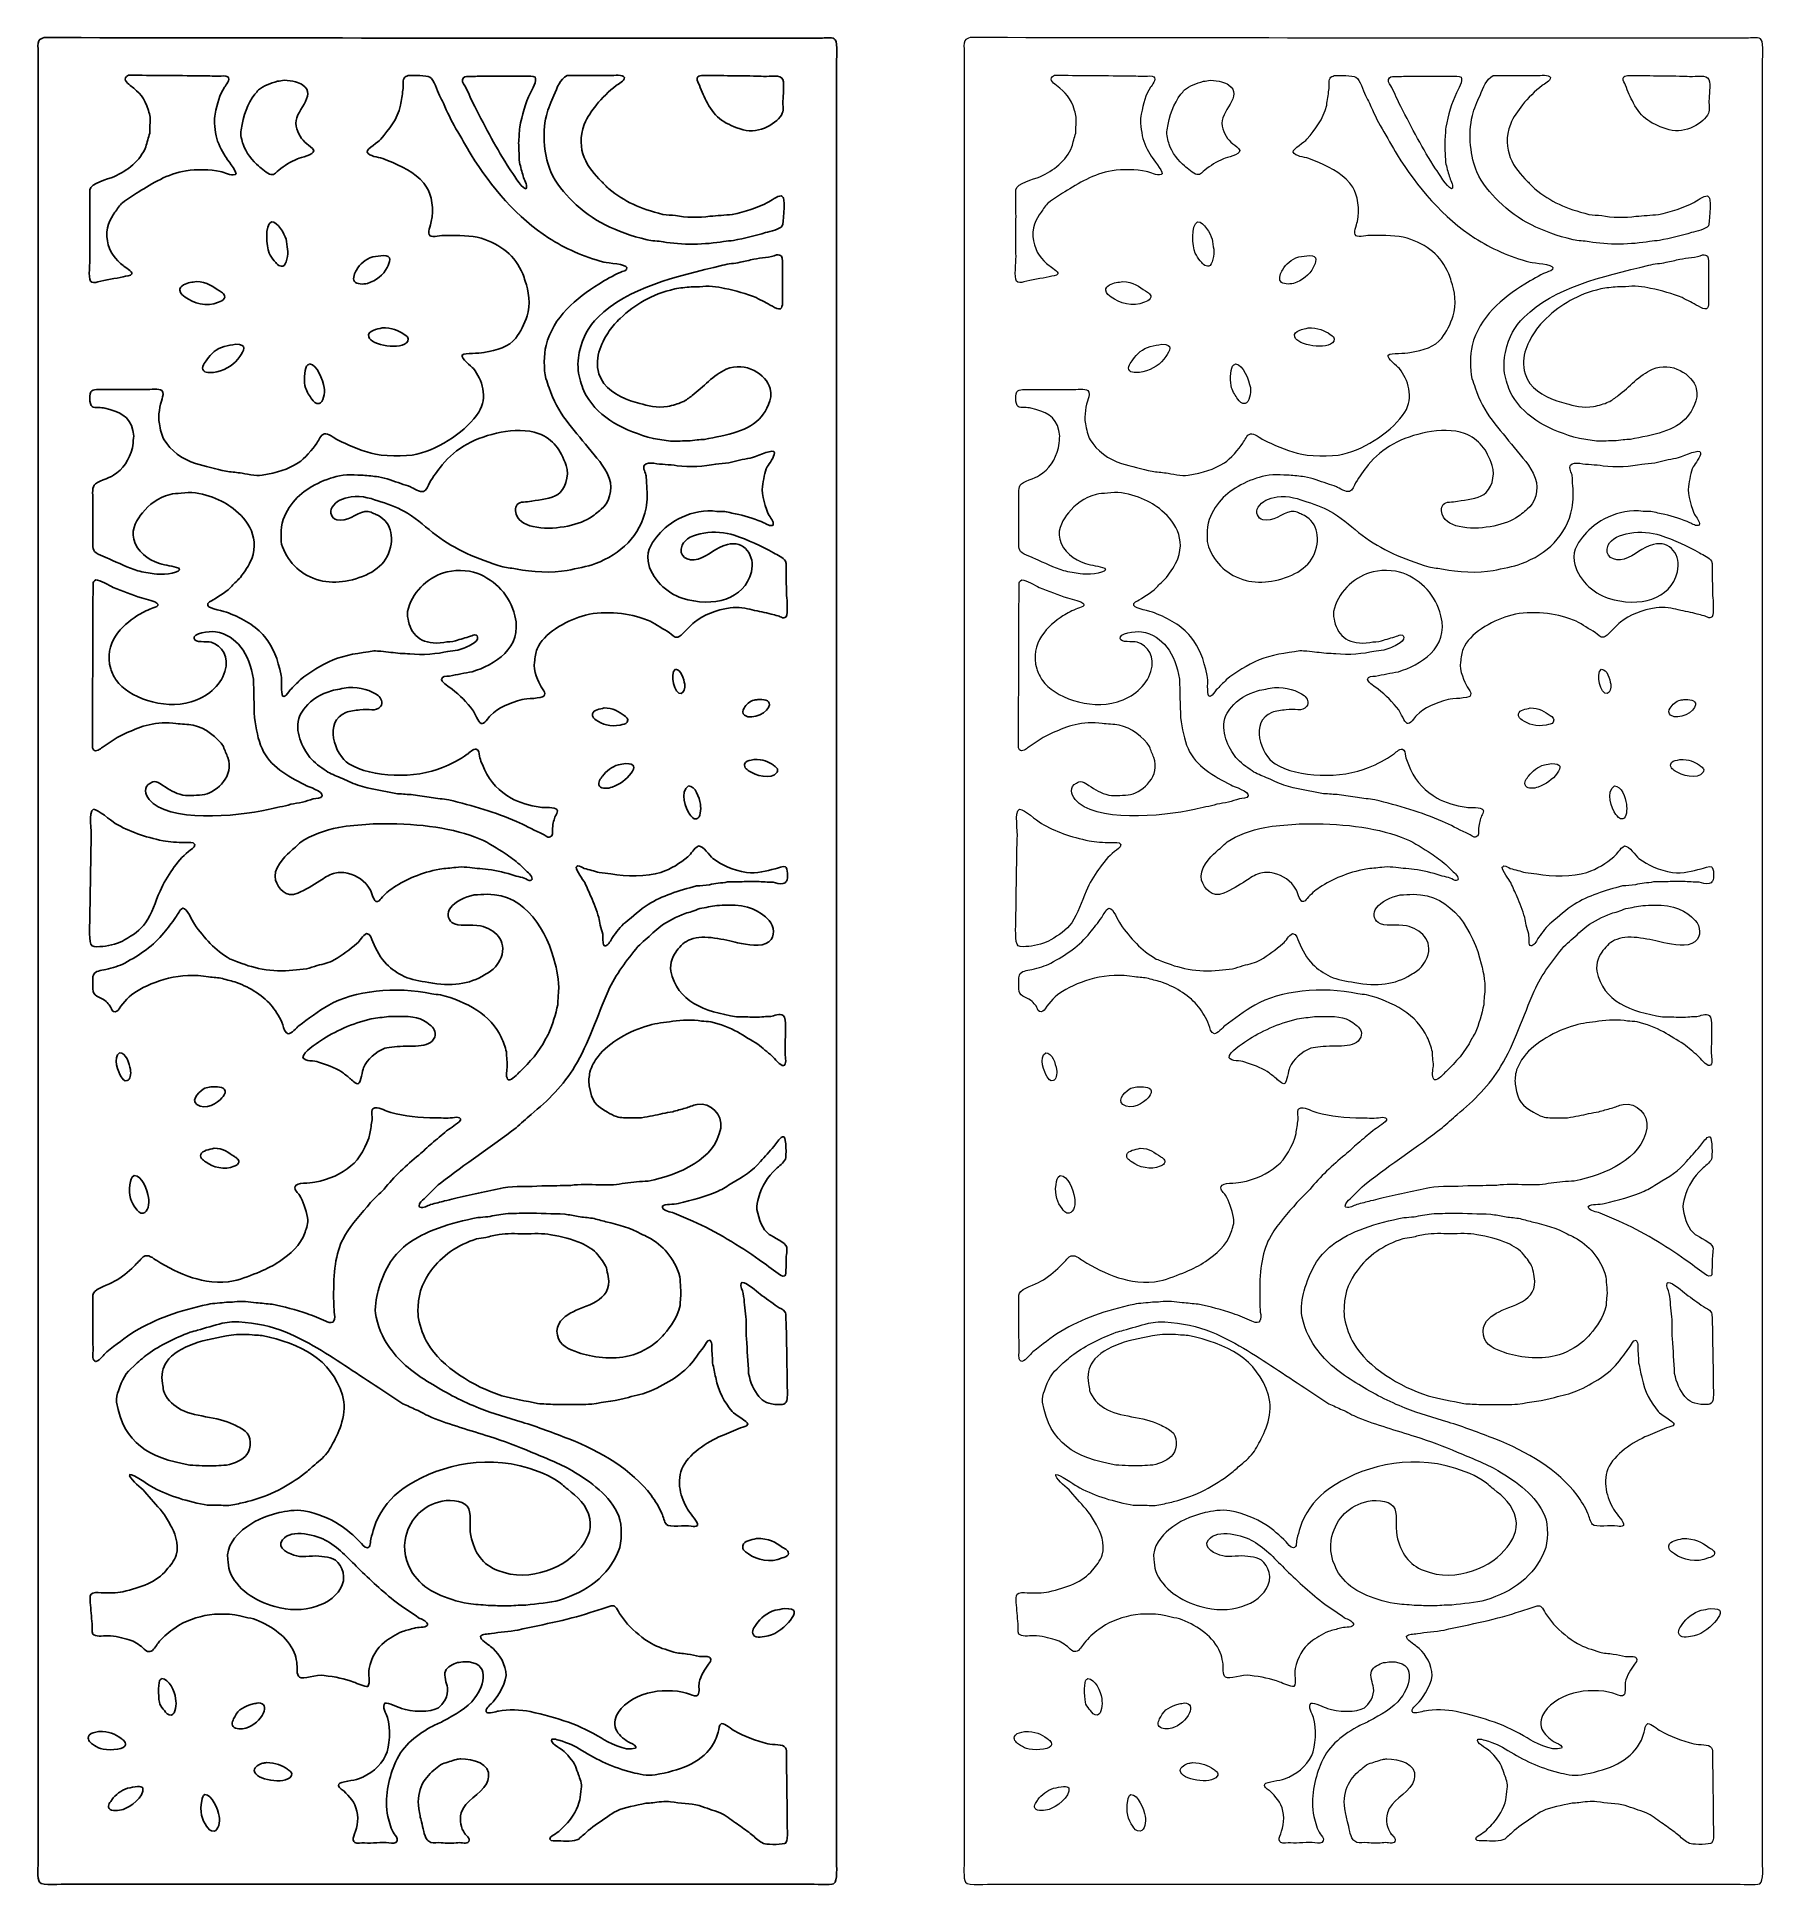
# Model space of a CAD drawing. Header units: centimetres. Extents: x -9.8 to 10.3, y -12 to 9.5.
import ezdxf

# ---------------------------------------------------------------- set-up
doc = ezdxf.new("R2010")
doc.units = ezdxf.units.CM
doc.header["$MEASUREMENT"] = 0
doc.layers.add('layer 1', color=7, linetype='Continuous')

msp = doc.modelspace()

# ---------------------------------------------------------------- linework, layer by layer
at = {"layer": 'layer 1', "color": 250}
for points, knots in [([(-9.75373, 9.53618), (-7.44347, 9.52938), (-5.10886, 9.53058), (-2.78921, 9.53058), (-2.78921, 9.53058), (-2.22315, 9.53058), (-1.65692, 9.53058), (-1.09086, 9.53058), (-1.09086, 9.53058), (-0.95484, 9.53058), (-0.81877, 9.53058), (-0.68274, 9.53058), (-0.68274, 9.53058), (-0.62799, 9.53058), (-0.55868, 9.54266), (-0.53415, 9.51004), (-0.53415, 9.51004), (-0.50392, 9.46984), (-0.52099, 9.27551), (-0.52099, 9.20016), (-0.52099, 9.20016), (-0.52099, 8.92267), (-0.52099, 8.64509), (-0.52099, 8.36759), (-0.52099, 8.36759), (-0.52099, 7.29867), (-0.52099, 6.22943), (-0.52099, 5.16051), (-0.52099, 5.16051), (-0.52099, 1.05219), (-0.52099, -3.05736), (-0.52099, -7.16568), (-0.52099, -7.16568), (-0.52099, -8.38454), (-0.52099, -9.60378), (-0.52099, -10.82265), (-0.52099, -10.82265), (-0.52099, -11.11259), (-0.52099, -11.40262), (-0.52099, -11.69256), (-0.52099, -11.69256), (-0.52099, -11.77251), (-0.50273, -11.95367), (-0.55296, -11.98004), (-0.55296, -11.98004), (-0.5889, -11.9989), (-0.78272, -11.98377), (-0.84636, -11.98377), (-0.84636, -11.98377), (-1.09586, -11.98377), (-1.34542, -11.98377), (-1.59491, -11.98377), (-1.59491, -11.98377), (-2.49948, -11.98377), (-3.40431, -11.98377), (-4.30888, -11.98377), (-4.30888, -11.98377), (-5.69299, -11.98377), (-7.07752, -11.98377), (-8.46163, -11.98377), (-8.46163, -11.98377), (-8.79763, -11.98377), (-9.13373, -11.98377), (-9.46973, -11.98377), (-9.46973, -11.98377), (-9.5539, -11.98377), (-9.77477, -12.00662), (-9.80827, -11.96137), (-9.80827, -11.96137), (-9.83692, -11.92267), (-9.82332, -11.76546), (-9.82332, -11.70002), (-9.82332, -11.70002), (-9.82332, -11.47417), (-9.82332, -11.24825), (-9.82332, -11.02239), (-9.82332, -11.02239), (-9.82332, -10.15195), (-9.82332, -9.28124), (-9.82332, -8.4108), (-9.82332, -8.4108), (-9.82332, -5.07213), (-9.82332, -1.73246), (-9.82332, 1.60621), (-9.82332, 1.60621), (-9.82332, 3.61836), (-9.82332, 5.63113), (-9.82332, 7.64329), (-9.82332, 7.64329), (-9.82332, 8.1174), (-9.82332, 8.59165), (-9.82332, 9.06576), (-9.82332, 9.06576), (-9.82332, 9.16655), (-9.82332, 9.26738), (-9.82332, 9.36817), (-9.82332, 9.36817), (-9.82336, 9.41284), (-9.83449, 9.46738), (-9.81579, 9.49884), (-9.81579, 9.49884), (-9.80109, 9.52359), (-9.78225, 9.52418), (-9.75373, 9.53618)], [0, 0, 0, 0, 0.03703704, 0.03703704, 0.03703704, 0.03703704, 0.07407407, 0.07407407, 0.07407407, 0.07407407, 0.11111111, 0.11111111, 0.11111111, 0.11111111, 0.14814815, 0.14814815, 0.14814815, 0.14814815, 0.18518519, 0.18518519, 0.18518519, 0.18518519, 0.22222222, 0.22222222, 0.22222222, 0.22222222, 0.25925926, 0.25925926, 0.25925926, 0.25925926, 0.2962963, 0.2962963, 0.2962963, 0.2962963, 0.33333333, 0.33333333, 0.33333333, 0.33333333, 0.37037037, 0.37037037, 0.37037037, 0.37037037, 0.40740741, 0.40740741, 0.40740741, 0.40740741, 0.44444444, 0.44444444, 0.44444444, 0.44444444, 0.48148148, 0.48148148, 0.48148148, 0.48148148, 0.51851852, 0.51851852, 0.51851852, 0.51851852, 0.55555556, 0.55555556, 0.55555556, 0.55555556, 0.59259259, 0.59259259, 0.59259259, 0.59259259, 0.62962963, 0.62962963, 0.62962963, 0.62962963, 0.66666667, 0.66666667, 0.66666667, 0.66666667, 0.7037037, 0.7037037, 0.7037037, 0.7037037, 0.74074074, 0.74074074, 0.74074074, 0.74074074, 0.77777778, 0.77777778, 0.77777778, 0.77777778, 0.81481481, 0.81481481, 0.81481481, 0.81481481, 0.85185185, 0.85185185, 0.85185185, 0.85185185, 0.88888889, 0.88888889, 0.88888889, 0.88888889, 0.92592593, 0.92592593, 0.92592593, 0.92592593, 1, 1, 1, 1]), ([(-8.77008, 9.09749), (-8.84777, 9.06121), (-8.79137, 9.01147), (-8.74939, 8.97802), (-8.74939, 8.97802), (-8.63668, 8.88821), (-8.58572, 8.84122), (-8.53686, 8.68494), (-8.53686, 8.68494), (-8.52336, 8.64175), (-8.51051, 8.57665), (-8.51994, 8.51693), (-8.51994, 8.51693), (-8.52119, 8.4852), (-8.52245, 8.45346), (-8.5237, 8.42173), (-8.5237, 8.42173), (-8.53874, 8.36884), (-8.55379, 8.31594), (-8.56884, 8.26305), (-8.56884, 8.26305), (-8.6342, 8.09782), (-8.78028, 7.98423), (-8.94123, 7.91397), (-8.94123, 7.91397), (-9.01567, 7.88147), (-9.20688, 7.84255), (-9.22147, 7.7609), (-9.22147, 7.7609), (-9.22084, 7.65699), (-9.22021, 7.55305), (-9.21959, 7.44915), (-9.21959, 7.44915), (-9.22021, 7.40497), (-9.22084, 7.36078), (-9.22147, 7.31661), (-9.22147, 7.31661), (-9.22147, 7.20333), (-9.22297, 7.09008), (-9.21959, 6.98246), (-9.21959, 6.98246), (-9.2175, 6.91615), (-9.24311, 6.73909), (-9.21206, 6.69685), (-9.21206, 6.69685), (-9.19616, 6.67521), (-9.15744, 6.6792), (-9.12931, 6.68751), (-9.12931, 6.68751), (-9.03928, 6.71411), (-8.92103, 6.72529), (-8.83215, 6.74911), (-8.83215, 6.74911), (-8.79792, 6.75829), (-8.74471, 6.75175), (-8.73058, 6.78085), (-8.73058, 6.78085), (-8.7233, 6.81158), (-8.81214, 6.86067), (-8.83403, 6.87792), (-8.83403, 6.87792), (-8.91958, 6.94532), (-8.99332, 7.03681), (-9.01646, 7.1654), (-9.01646, 7.1654), (-9.0431, 7.31339), (-8.98461, 7.42528), (-8.92807, 7.49955), (-8.92807, 7.49955), (-8.90061, 7.53561), (-8.8752, 7.58362), (-8.83967, 7.61155), (-8.83967, 7.61155), (-8.78075, 7.65788), (-8.71666, 7.69602), (-8.65159, 7.73663), (-8.65159, 7.73663), (-8.4903, 7.83729), (-8.32324, 7.9453), (-8.09864, 7.98304), (-8.09864, 7.98304), (-7.98434, 8.00225), (-7.81028, 7.99859), (-7.70368, 7.97557), (-7.70368, 7.97557), (-7.64781, 7.96351), (-7.58549, 7.92525), (-7.52689, 7.93824), (-7.52689, 7.93824), (-7.52375, 7.94197), (-7.52062, 7.9457), (-7.51748, 7.94944), (-7.51748, 7.94944), (-7.51686, 7.99126), (-7.62108, 8.11638), (-7.64538, 8.15478), (-7.64538, 8.15478), (-7.6876, 8.22152), (-7.73053, 8.30774), (-7.7507, 8.39186), (-7.7507, 8.39186), (-7.75634, 8.44039), (-7.76198, 8.48893), (-7.76763, 8.53747), (-7.76763, 8.53747), (-7.77382, 8.57323), (-7.76561, 8.61544), (-7.7601, 8.64387), (-7.7601, 8.64387), (-7.73593, 8.76855), (-7.71012, 8.86951), (-7.65102, 8.95749), (-7.65102, 8.95749), (-7.63759, 8.97747), (-7.5765, 9.04938), (-7.6134, 9.07882), (-7.6134, 9.07882), (-7.63685, 9.09754), (-7.68166, 9.08628), (-7.71685, 9.08629), (-7.71685, 9.08629), (-7.78831, 9.08754), (-7.85979, 9.08878), (-7.93125, 9.09002), (-7.93125, 9.09002), (-8.21084, 9.09251), (-8.4905, 9.095), (-8.77008, 9.09749)], [0, 0, 0, 0, 0.03030303, 0.03030303, 0.03030303, 0.03030303, 0.06060606, 0.06060606, 0.06060606, 0.06060606, 0.09090909, 0.09090909, 0.09090909, 0.09090909, 0.12121212, 0.12121212, 0.12121212, 0.12121212, 0.15151515, 0.15151515, 0.15151515, 0.15151515, 0.18181818, 0.18181818, 0.18181818, 0.18181818, 0.21212121, 0.21212121, 0.21212121, 0.21212121, 0.24242424, 0.24242424, 0.24242424, 0.24242424, 0.27272727, 0.27272727, 0.27272727, 0.27272727, 0.3030303, 0.3030303, 0.3030303, 0.3030303, 0.33333333, 0.33333333, 0.33333333, 0.33333333, 0.36363636, 0.36363636, 0.36363636, 0.36363636, 0.39393939, 0.39393939, 0.39393939, 0.39393939, 0.42424242, 0.42424242, 0.42424242, 0.42424242, 0.45454545, 0.45454545, 0.45454545, 0.45454545, 0.48484848, 0.48484848, 0.48484848, 0.48484848, 0.51515152, 0.51515152, 0.51515152, 0.51515152, 0.54545455, 0.54545455, 0.54545455, 0.54545455, 0.57575758, 0.57575758, 0.57575758, 0.57575758, 0.60606061, 0.60606061, 0.60606061, 0.60606061, 0.63636364, 0.63636364, 0.63636364, 0.63636364, 0.66666667, 0.66666667, 0.66666667, 0.66666667, 0.6969697, 0.6969697, 0.6969697, 0.6969697, 0.72727273, 0.72727273, 0.72727273, 0.72727273, 0.75757576, 0.75757576, 0.75757576, 0.75757576, 0.78787879, 0.78787879, 0.78787879, 0.78787879, 0.81818182, 0.81818182, 0.81818182, 0.81818182, 0.84848485, 0.84848485, 0.84848485, 0.84848485, 0.87878788, 0.87878788, 0.87878788, 0.87878788, 0.90909091, 0.90909091, 0.90909091, 0.90909091, 0.93939394, 0.93939394, 0.93939394, 0.93939394, 1, 1, 1, 1]), ([(-5.51069, 9.09189), (-5.53112, 9.08194), (-5.54832, 9.0805), (-5.55959, 9.06202), (-5.55959, 9.06202), (-5.58068, 9.02746), (-5.56463, 8.97383), (-5.57276, 8.92388), (-5.57276, 8.92388), (-5.58153, 8.8654), (-5.59031, 8.80689), (-5.59909, 8.74841), (-5.59909, 8.74841), (-5.6396, 8.57713), (-5.73418, 8.46883), (-5.82854, 8.35266), (-5.82854, 8.35266), (-5.85867, 8.31557), (-5.98811, 8.24478), (-5.99029, 8.20145), (-5.99029, 8.20145), (-5.9614, 8.14832), (-5.86882, 8.14687), (-5.80786, 8.12491), (-5.80786, 8.12491), (-5.76945, 8.11108), (-5.73209, 8.09427), (-5.69125, 8.07824), (-5.69125, 8.07824), (-5.53853, 8.01833), (-5.37859, 7.9233), (-5.29628, 7.79263), (-5.29628, 7.79263), (-5.238, 7.7001), (-5.20948, 7.53497), (-5.24174, 7.39128), (-5.24174, 7.39128), (-5.25079, 7.35097), (-5.2907, 7.24982), (-5.25679, 7.227), (-5.25679, 7.227), (-5.22655, 7.20666), (-5.12174, 7.23073), (-5.07247, 7.23074), (-5.07247, 7.23074), (-4.92841, 7.23076), (-4.77618, 7.23146), (-4.66246, 7.19714), (-4.66246, 7.19714), (-4.42971, 7.12688), (-4.26663, 6.99226), (-4.17534, 6.78272), (-4.17534, 6.78272), (-4.16594, 6.75409), (-4.15653, 6.72547), (-4.14713, 6.69685), (-4.14713, 6.69685), (-4.10608, 6.59262), (-4.08331, 6.41835), (-4.12456, 6.29176), (-4.12456, 6.29176), (-4.15597, 6.19538), (-4.20102, 6.10608), (-4.25809, 6.03415), (-4.25809, 6.03415), (-4.34007, 5.93083), (-4.46942, 5.89247), (-4.62861, 5.86427), (-4.62861, 5.86427), (-4.68949, 5.85349), (-4.84185, 5.86135), (-4.88251, 5.83627), (-4.88251, 5.83627), (-4.89534, 5.79012), (-4.77822, 5.71194), (-4.75086, 5.6776), (-4.75086, 5.6776), (-4.64997, 5.55094), (-4.58136, 5.3405), (-4.68879, 5.16984), (-4.68879, 5.16984), (-4.82085, 4.96006), (-5.13317, 4.74842), (-5.40913, 4.68075), (-5.40913, 4.68075), (-5.54216, 4.64813), (-5.82014, 4.65537), (-5.94327, 4.69195), (-5.94327, 4.69195), (-6.08165, 4.73306), (-6.21346, 4.78686), (-6.33635, 4.84876), (-6.33635, 4.84876), (-6.36541, 4.86339), (-6.4492, 4.92786), (-6.4887, 4.91783), (-6.4887, 4.91783), (-6.52985, 4.90738), (-6.55293, 4.84098), (-6.57521, 4.80956), (-6.57521, 4.80956), (-6.62397, 4.74081), (-6.72104, 4.62382), (-6.7915, 4.57995), (-6.7915, 4.57995), (-6.92064, 4.49952), (-7.03318, 4.46742), (-7.21468, 4.4362), (-7.21468, 4.4362), (-7.28603, 4.42394), (-7.41018, 4.45063), (-7.47046, 4.46234), (-7.47046, 4.46234), (-7.525, 4.46856), (-7.57955, 4.47479), (-7.63409, 4.48101), (-7.63409, 4.48101), (-7.75062, 4.50673), (-7.88006, 4.53846), (-7.98956, 4.57248), (-7.98956, 4.57248), (-8.13969, 4.61912), (-8.28297, 4.72426), (-8.35631, 4.84876), (-8.35631, 4.84876), (-8.38462, 4.89681), (-8.3994, 4.97389), (-8.41085, 5.03357), (-8.41085, 5.03357), (-8.43033, 5.13504), (-8.40227, 5.25135), (-8.37888, 5.32665), (-8.37888, 5.32665), (-8.37039, 5.35398), (-8.35763, 5.40264), (-8.38264, 5.42185), (-8.38264, 5.42185), (-8.41686, 5.44814), (-8.51344, 5.43306), (-8.57072, 5.43305), (-8.57072, 5.43305), (-8.72117, 5.43305), (-8.87166, 5.43305), (-9.02211, 5.43305), (-9.02211, 5.43305), (-9.07638, 5.43306), (-9.16583, 5.44438), (-9.1989, 5.41999), (-9.1989, 5.41999), (-9.23301, 5.39482), (-9.22869, 5.25767), (-9.19514, 5.23518), (-9.19514, 5.23518), (-9.1638, 5.21417), (-9.08524, 5.2288), (-9.04656, 5.21838), (-9.04656, 5.21838), (-8.88196, 5.17402), (-8.75515, 5.12728), (-8.7193, 4.95516), (-8.7193, 4.95516), (-8.71439, 4.93159), (-8.70686, 4.89537), (-8.71178, 4.86556), (-8.71178, 4.86556), (-8.71554, 4.82885), (-8.7193, 4.79213), (-8.72306, 4.75542), (-8.72306, 4.75542), (-8.75956, 4.61458), (-8.83467, 4.50287), (-8.94499, 4.43434), (-8.94499, 4.43434), (-8.99598, 4.40267), (-9.14376, 4.35987), (-9.17069, 4.3186), (-9.17069, 4.3186), (-9.1974, 4.27765), (-9.18574, 4.19057), (-9.18573, 4.12632), (-9.18573, 4.12632), (-9.18573, 3.99877), (-9.18573, 3.87119), (-9.18573, 3.74364), (-9.18573, 3.74364), (-9.18573, 3.68837), (-9.19482, 3.60584), (-9.17633, 3.56256), (-9.17633, 3.56256), (-9.1585, 3.52084), (-9.04168, 3.47968), (-8.99577, 3.45989), (-8.99577, 3.45989), (-8.88775, 3.41334), (-8.77765, 3.35841), (-8.661, 3.32175), (-8.661, 3.32175), (-8.60497, 3.30415), (-8.52852, 3.29804), (-8.47292, 3.28628), (-8.47292, 3.28628), (-8.39973, 3.2708), (-8.19847, 3.28943), (-8.17576, 3.33295), (-8.17576, 3.33295), (-8.17826, 3.33918), (-8.18077, 3.3454), (-8.18328, 3.35162), (-8.18328, 3.35162), (-8.25587, 3.37734), (-8.33507, 3.38439), (-8.40897, 3.40762), (-8.40897, 3.40762), (-8.54428, 3.45017), (-8.67575, 3.54581), (-8.7099, 3.6895), (-8.7099, 3.6895), (-8.74126, 3.8215), (-8.66195, 3.9262), (-8.60833, 3.99565), (-8.60833, 3.99565), (-8.52897, 4.09845), (-8.42635, 4.1696), (-8.28672, 4.21219), (-8.28672, 4.21219), (-8.24654, 4.22445), (-8.20265, 4.2196), (-8.15507, 4.22713), (-8.15507, 4.22713), (-7.94039, 4.26108), (-7.69551, 4.15007), (-7.57955, 4.06845), (-7.57955, 4.06845), (-7.41984, 3.95605), (-7.2289, 3.73746), (-7.33505, 3.46176), (-7.33505, 3.46176), (-7.36415, 3.38617), (-7.41814, 3.30564), (-7.4667, 3.24522), (-7.4667, 3.24522), (-7.49629, 3.20841), (-7.53623, 3.1797), (-7.56638, 3.14254), (-7.56638, 3.14254), (-7.60854, 3.0906), (-7.72305, 3.02095), (-7.78267, 2.982), (-7.78267, 2.982), (-7.80133, 2.96982), (-7.86003, 2.95147), (-7.84662, 2.91667), (-7.84662, 2.91667), (-7.82759, 2.8796), (-7.65318, 2.85148), (-7.604, 2.8308), (-7.604, 2.8308), (-7.44098, 2.76222), (-7.28773, 2.6821), (-7.18458, 2.55452), (-7.18458, 2.55452), (-7.07505, 2.41903), (-7.03748, 2.30175), (-6.99086, 2.10276), (-6.99086, 2.10276), (-6.97692, 2.04324), (-6.99778, 1.89817), (-6.97394, 1.86195), (-6.97394, 1.86195), (-6.96767, 1.86071), (-6.9614, 1.85946), (-6.95513, 1.85822), (-6.95513, 1.85822), (-6.92318, 1.87245), (-6.90798, 1.90718), (-6.88742, 1.93289), (-6.88742, 1.93289), (-6.84793, 1.97208), (-6.80843, 2.01129), (-6.76893, 2.05049), (-6.76893, 2.05049), (-6.65609, 2.14068), (-6.52689, 2.22373), (-6.38525, 2.28384), (-6.38525, 2.28384), (-6.25116, 2.34074), (-6.07282, 2.36294), (-5.9113, 2.38837), (-5.9113, 2.38837), (-5.88372, 2.38713), (-5.85613, 2.38589), (-5.82854, 2.38464), (-5.82854, 2.38464), (-5.7471, 2.37158), (-5.67971, 2.36909), (-5.60285, 2.35664), (-5.60285, 2.35664), (-5.56587, 2.35602), (-5.52887, 2.35539), (-5.49188, 2.35477), (-5.49188, 2.35477), (-5.34879, 2.33266), (-5.16484, 2.35608), (-5.0499, 2.38091), (-5.0499, 2.38091), (-5.01104, 2.38651), (-4.97216, 2.39211), (-4.93329, 2.39771), (-4.93329, 2.39771), (-4.87058, 2.41309), (-4.81, 2.43897), (-4.76214, 2.47051), (-4.76214, 2.47051), (-4.74149, 2.48413), (-4.69131, 2.51374), (-4.70196, 2.54892), (-4.70196, 2.54892), (-4.70327, 2.56149), (-4.70742, 2.56706), (-4.717, 2.57132), (-4.717, 2.57132), (-4.74045, 2.58427), (-4.76872, 2.56509), (-4.78471, 2.55825), (-4.78471, 2.55825), (-4.84301, 2.54083), (-4.90133, 2.5234), (-4.95963, 2.50598), (-4.95963, 2.50598), (-5.0027, 2.49392), (-5.0473, 2.49542), (-5.09692, 2.48731), (-5.09692, 2.48731), (-5.33075, 2.44909), (-5.46846, 2.55654), (-5.50693, 2.73372), (-5.50693, 2.73372), (-5.51399, 2.76623), (-5.52625, 2.80753), (-5.51822, 2.8476), (-5.51822, 2.8476), (-5.47477, 3.06428), (-5.29248, 3.23307), (-5.0988, 3.29935), (-5.0988, 3.29935), (-4.99504, 3.33486), (-4.80673, 3.33294), (-4.70948, 3.29375), (-4.70948, 3.29375), (-4.49134, 3.20585), (-4.32867, 3.04033), (-4.2675, 2.79719), (-4.2675, 2.79719), (-4.17235, 2.41902), (-4.51164, 2.22238), (-4.76402, 2.1457), (-4.76402, 2.1457), (-4.85241, 2.1289), (-4.94083, 2.11209), (-5.02921, 2.09529), (-5.02921, 2.09529), (-5.06986, 2.08777), (-5.12035, 2.09913), (-5.12325, 2.05423), (-5.12325, 2.05423), (-5.10262, 2.00565), (-5.03861, 1.97171), (-4.99912, 1.94035), (-4.99912, 1.94035), (-4.91149, 1.87077), (-4.82814, 1.78873), (-4.76026, 1.69954), (-4.76026, 1.69954), (-4.73582, 1.66743), (-4.69279, 1.55733), (-4.66246, 1.54274), (-4.66246, 1.54274), (-4.62616, 1.52526), (-4.57365, 1.61415), (-4.55338, 1.63421), (-4.55338, 1.63421), (-4.46056, 1.72604), (-4.33034, 1.78152), (-4.18474, 1.82088), (-4.18474, 1.82088), (-4.13593, 1.83408), (-3.95145, 1.83177), (-3.92896, 1.86195), (-3.92896, 1.86195), (-3.90052, 1.90011), (-3.94774, 1.94501), (-3.96093, 1.96836), (-3.96093, 1.96836), (-3.99367, 2.02631), (-4.0548, 2.15658), (-4.03992, 2.25584), (-4.03992, 2.25584), (-4.03178, 2.31019), (-4.02853, 2.36552), (-4.00983, 2.41078), (-4.00983, 2.41078), (-3.93595, 2.5896), (-3.68212, 2.73267), (-3.4851, 2.79346), (-3.4851, 2.79346), (-3.26562, 2.86118), (-2.96575, 2.83696), (-2.77604, 2.76359), (-2.77604, 2.76359), (-2.74783, 2.75426), (-2.71962, 2.74492), (-2.69141, 2.73559), (-2.69141, 2.73559), (-2.61618, 2.69017), (-2.54094, 2.64474), (-2.46571, 2.59932), (-2.46571, 2.59932), (-2.44114, 2.58375), (-2.41333, 2.53942), (-2.36979, 2.54705), (-2.36979, 2.54705), (-2.33297, 2.5535), (-2.21672, 2.69301), (-2.17607, 2.72439), (-2.17607, 2.72439), (-2.06598, 2.80938), (-1.92897, 2.86411), (-1.75854, 2.89053), (-1.75854, 2.89053), (-1.66499, 2.90504), (-1.5708, 2.8819), (-1.50275, 2.86626), (-1.50275, 2.86626), (-1.42543, 2.8485), (-1.34889, 2.83735), (-1.2827, 2.81586), (-1.2827, 2.81586), (-1.25575, 2.80964), (-1.22879, 2.80342), (-1.20183, 2.79719), (-1.20183, 2.79719), (-1.18365, 2.78973), (-1.16547, 2.78226), (-1.14729, 2.77479), (-1.14729, 2.77479), (-1.12712, 2.77039), (-1.11555, 2.77976), (-1.10591, 2.78599), (-1.10591, 2.78599), (-1.08761, 2.83482), (-1.0929, 2.97074), (-1.10215, 3.03241), (-1.10215, 3.03241), (-1.10403, 3.12325), (-1.10591, 3.21411), (-1.10779, 3.30495), (-1.10779, 3.30495), (-1.10783, 3.34552), (-1.10093, 3.40305), (-1.11531, 3.43189), (-1.11531, 3.43189), (-1.13945, 3.48029), (-1.2087, 3.50317), (-1.25449, 3.53083), (-1.25449, 3.53083), (-1.39352, 3.61479), (-1.54807, 3.67952), (-1.7134, 3.73617), (-1.7134, 3.73617), (-1.91205, 3.80424), (-2.25001, 3.77476), (-2.31901, 3.61857), (-2.31901, 3.61857), (-2.37404, 3.49401), (-2.25091, 3.42258), (-2.13282, 3.45803), (-2.13282, 3.45803), (-2.00515, 3.49635), (-1.92934, 3.59584), (-1.79051, 3.62977), (-1.79051, 3.62977), (-1.59788, 3.67684), (-1.46379, 3.50141), (-1.51216, 3.30869), (-1.51216, 3.30869), (-1.59381, 2.98334), (-1.95266, 2.89132), (-2.31901, 3.00254), (-2.31901, 3.00254), (-2.49338, 3.05547), (-2.6851, 3.23587), (-2.71586, 3.43189), (-2.71586, 3.43189), (-2.73773, 3.57129), (-2.64946, 3.6736), (-2.59549, 3.74177), (-2.59549, 3.74177), (-2.48227, 3.88477), (-2.19662, 4.05635), (-1.91276, 4.01432), (-1.91276, 4.01432), (-1.88268, 4.0137), (-1.85258, 4.01307), (-1.82249, 4.01245), (-1.82249, 4.01245), (-1.76795, 4.00063), (-1.7134, 3.98881), (-1.65886, 3.97698), (-1.65886, 3.97698), (-1.56427, 3.95679), (-1.44884, 3.91883), (-1.36734, 3.88178), (-1.36734, 3.88178), (-1.33855, 3.86869), (-1.29198, 3.8355), (-1.25825, 3.85378), (-1.25825, 3.85378), (-1.24611, 3.90162), (-1.29374, 3.94353), (-1.31092, 3.97885), (-1.31092, 3.97885), (-1.33996, 4.03859), (-1.39919, 4.20669), (-1.38239, 4.30366), (-1.38239, 4.30366), (-1.36939, 4.37863), (-1.3616, 4.47356), (-1.32784, 4.53141), (-1.32784, 4.53141), (-1.30495, 4.57065), (-1.24286, 4.6494), (-1.24133, 4.69755), (-1.24133, 4.69755), (-1.24446, 4.70253), (-1.2476, 4.70751), (-1.25073, 4.71248), (-1.25073, 4.71248), (-1.29947, 4.72731), (-1.46529, 4.64962), (-1.52532, 4.63408), (-1.52532, 4.63408), (-1.5667, 4.62661), (-1.60808, 4.61915), (-1.64946, 4.61168), (-1.64946, 4.61168), (-1.69146, 4.6011), (-1.73347, 4.59052), (-1.77547, 4.57995), (-1.77547, 4.57995), (-1.82624, 4.57497), (-1.87703, 4.56999), (-1.92781, 4.56501), (-1.92781, 4.56501), (-2.05453, 4.54167), (-2.23273, 4.52232), (-2.37732, 4.54634), (-2.37732, 4.54634), (-2.47247, 4.56215), (-2.55817, 4.55901), (-2.64815, 4.57434), (-2.64815, 4.57434), (-2.68935, 4.58137), (-2.74099, 4.57803), (-2.75723, 4.55381), (-2.75723, 4.55381), (-2.78177, 4.51724), (-2.74305, 4.46307), (-2.73655, 4.42687), (-2.73655, 4.42687), (-2.73592, 4.39825), (-2.73529, 4.36962), (-2.73466, 4.341), (-2.73466, 4.341), (-2.72308, 4.26938), (-2.72397, 4.12645), (-2.73843, 4.05539), (-2.73843, 4.05539), (-2.806, 3.7233), (-3.03608, 3.51581), (-3.32899, 3.40576), (-3.32899, 3.40576), (-3.4306, 3.36758), (-3.54227, 3.3491), (-3.66001, 3.32549), (-3.66001, 3.32549), (-3.82615, 3.29217), (-4.08745, 3.30737), (-4.23929, 3.34042), (-4.23929, 3.34042), (-4.29571, 3.34913), (-4.35214, 3.35784), (-4.40856, 3.36656), (-4.40856, 3.36656), (-4.70885, 3.45818), (-4.96367, 3.56988), (-5.18532, 3.73617), (-5.18532, 3.73617), (-5.29674, 3.81977), (-5.39642, 3.91768), (-5.51822, 3.99192), (-5.51822, 3.99192), (-5.61307, 4.04973), (-5.71779, 4.0871), (-5.83042, 4.12632), (-5.83042, 4.12632), (-5.91432, 4.15554), (-6.05113, 4.20336), (-6.17461, 4.18233), (-6.17461, 4.18233), (-6.2769, 4.1649), (-6.35059, 4.13458), (-6.39654, 4.06285), (-6.39654, 4.06285), (-6.43565, 4.0018), (-6.40037, 3.93137), (-6.342, 3.91538), (-6.342, 3.91538), (-6.228, 3.88416), (-6.11903, 3.99227), (-6.01474, 4.01059), (-6.01474, 4.01059), (-5.96142, 4.01995), (-5.92237, 3.99223), (-5.88873, 3.97885), (-5.88873, 3.97885), (-5.71725, 3.91065), (-5.66251, 3.72178), (-5.74203, 3.5215), (-5.74203, 3.5215), (-5.81425, 3.3396), (-6.021, 3.23927), (-6.24232, 3.20041), (-6.24232, 3.20041), (-6.32755, 3.18545), (-6.46088, 3.18512), (-6.5376, 3.20788), (-6.5376, 3.20788), (-6.75881, 3.27351), (-6.89712, 3.3973), (-6.9777, 3.60176), (-6.9777, 3.60176), (-6.99181, 3.63757), (-6.99253, 3.68344), (-6.99275, 3.73244), (-6.99275, 3.73244), (-6.99341, 3.88245), (-6.95744, 3.96849), (-6.89683, 4.05912), (-6.89683, 4.05912), (-6.7833, 4.22884), (-6.62941, 4.32703), (-6.41723, 4.40074), (-6.41723, 4.40074), (-6.34471, 4.42593), (-6.20173, 4.45301), (-6.09938, 4.4362), (-6.09938, 4.4362), (-6.07869, 4.4362), (-6.058, 4.4362), (-6.03731, 4.4362), (-6.03731, 4.4362), (-5.97713, 4.42998), (-5.91693, 4.42376), (-5.85676, 4.41754), (-5.85676, 4.41754), (-5.76677, 4.39871), (-5.67454, 4.36727), (-5.59721, 4.33727), (-5.59721, 4.33727), (-5.5585, 4.32225), (-5.51939, 4.31657), (-5.48436, 4.29993), (-5.48436, 4.29993), (-5.4562, 4.28655), (-5.36997, 4.23221), (-5.33202, 4.2458), (-5.33202, 4.2458), (-5.29485, 4.2591), (-5.28141, 4.31249), (-5.26243, 4.34473), (-5.26243, 4.34473), (-5.21901, 4.4185), (-5.16859, 4.48989), (-5.11573, 4.55568), (-5.11573, 4.55568), (-4.95993, 4.7496), (-4.72229, 4.87922), (-4.42925, 4.93649), (-4.42925, 4.93649), (-4.29167, 4.96338), (-4.11377, 4.96793), (-3.99479, 4.92156), (-3.99479, 4.92156), (-3.81609, 4.85193), (-3.73431, 4.73484), (-3.67129, 4.55008), (-3.67129, 4.55008), (-3.62715, 4.42067), (-3.68642, 4.26177), (-3.76909, 4.21033), (-3.76909, 4.21033), (-3.84694, 4.16189), (-3.9668, 4.15103), (-4.07378, 4.13192), (-4.07378, 4.13192), (-4.13627, 4.12076), (-4.2088, 4.13263), (-4.24117, 4.09272), (-4.24117, 4.09272), (-4.25419, 4.07667), (-4.2655, 4.04796), (-4.26186, 4.02179), (-4.26186, 4.02179), (-4.24596, 3.90768), (-4.16027, 3.86024), (-4.05497, 3.83698), (-4.05497, 3.83698), (-3.826, 3.7864), (-3.54256, 3.84944), (-3.39858, 3.93405), (-3.39858, 3.93405), (-3.34849, 3.96348), (-3.30591, 4.00365), (-3.26128, 4.03859), (-3.26128, 4.03859), (-3.17769, 4.10403), (-3.11473, 4.26407), (-3.16912, 4.4026), (-3.16912, 4.4026), (-3.23043, 4.55874), (-3.3205, 4.63876), (-3.41363, 4.75729), (-3.41363, 4.75729), (-3.58553, 4.97607), (-3.77606, 5.1548), (-3.86877, 5.45545), (-3.86877, 5.45545), (-3.88131, 5.49154), (-3.89385, 5.52764), (-3.90639, 5.56372), (-3.90639, 5.56372), (-3.93283, 5.66853), (-3.93019, 5.84492), (-3.90451, 5.94641), (-3.90451, 5.94641), (-3.81929, 6.28319), (-3.55275, 6.50016), (-3.28949, 6.66324), (-3.28949, 6.66324), (-3.21087, 6.71195), (-3.126, 6.76236), (-3.03935, 6.79952), (-3.03935, 6.79952), (-3.01438, 6.81022), (-2.95388, 6.82039), (-2.96224, 6.85552), (-2.96224, 6.85552), (-2.97012, 6.89497), (-3.17892, 6.90619), (-3.22931, 6.91899), (-3.22931, 6.91899), (-3.4736, 6.98105), (-3.68384, 7.08117), (-3.87254, 7.199), (-3.87254, 7.199), (-4.2315, 7.42316), (-4.55395, 7.80715), (-4.77719, 8.16785), (-4.77719, 8.16785), (-4.83612, 8.26989), (-4.89506, 8.37196), (-4.95398, 8.474), (-4.95398, 8.474), (-5.01, 8.5687), (-5.05575, 8.66737), (-5.10068, 8.77081), (-5.10068, 8.77081), (-5.11635, 8.80068), (-5.13203, 8.83055), (-5.1477, 8.86041), (-5.1477, 8.86041), (-5.17249, 8.92199), (-5.20767, 9.0421), (-5.25867, 9.07322), (-5.25867, 9.07322), (-5.30307, 9.10032), (-5.43941, 9.0923), (-5.51069, 9.09189)], [0, 0, 0, 0, 0.00505051, 0.00505051, 0.00505051, 0.00505051, 0.01010101, 0.01010101, 0.01010101, 0.01010101, 0.01515152, 0.01515152, 0.01515152, 0.01515152, 0.02020202, 0.02020202, 0.02020202, 0.02020202, 0.02525253, 0.02525253, 0.02525253, 0.02525253, 0.03030303, 0.03030303, 0.03030303, 0.03030303, 0.03535354, 0.03535354, 0.03535354, 0.03535354, 0.04040404, 0.04040404, 0.04040404, 0.04040404, 0.04545455, 0.04545455, 0.04545455, 0.04545455, 0.05050505, 0.05050505, 0.05050505, 0.05050505, 0.05555556, 0.05555556, 0.05555556, 0.05555556, 0.06060606, 0.06060606, 0.06060606, 0.06060606, 0.06565657, 0.06565657, 0.06565657, 0.06565657, 0.07070707, 0.07070707, 0.07070707, 0.07070707, 0.07575758, 0.07575758, 0.07575758, 0.07575758, 0.08080808, 0.08080808, 0.08080808, 0.08080808, 0.08585859, 0.08585859, 0.08585859, 0.08585859, 0.09090909, 0.09090909, 0.09090909, 0.09090909, 0.0959596, 0.0959596, 0.0959596, 0.0959596, 0.1010101, 0.1010101, 0.1010101, 0.1010101, 0.10606061, 0.10606061, 0.10606061, 0.10606061, 0.11111111, 0.11111111, 0.11111111, 0.11111111, 0.11616162, 0.11616162, 0.11616162, 0.11616162, 0.12121212, 0.12121212, 0.12121212, 0.12121212, 0.12626263, 0.12626263, 0.12626263, 0.12626263, 0.13131313, 0.13131313, 0.13131313, 0.13131313, 0.13636364, 0.13636364, 0.13636364, 0.13636364, 0.14141414, 0.14141414, 0.14141414, 0.14141414, 0.14646465, 0.14646465, 0.14646465, 0.14646465, 0.15151515, 0.15151515, 0.15151515, 0.15151515, 0.15656566, 0.15656566, 0.15656566, 0.15656566, 0.16161616, 0.16161616, 0.16161616, 0.16161616, 0.16666667, 0.16666667, 0.16666667, 0.16666667, 0.17171717, 0.17171717, 0.17171717, 0.17171717, 0.17676768, 0.17676768, 0.17676768, 0.17676768, 0.18181818, 0.18181818, 0.18181818, 0.18181818, 0.18686869, 0.18686869, 0.18686869, 0.18686869, 0.19191919, 0.19191919, 0.19191919, 0.19191919, 0.1969697, 0.1969697, 0.1969697, 0.1969697, 0.2020202, 0.2020202, 0.2020202, 0.2020202, 0.20707071, 0.20707071, 0.20707071, 0.20707071, 0.21212121, 0.21212121, 0.21212121, 0.21212121, 0.21717172, 0.21717172, 0.21717172, 0.21717172, 0.22222222, 0.22222222, 0.22222222, 0.22222222, 0.22727273, 0.22727273, 0.22727273, 0.22727273, 0.23232323, 0.23232323, 0.23232323, 0.23232323, 0.23737374, 0.23737374, 0.23737374, 0.23737374, 0.24242424, 0.24242424, 0.24242424, 0.24242424, 0.24747475, 0.24747475, 0.24747475, 0.24747475, 0.25252525, 0.25252525, 0.25252525, 0.25252525, 0.25757576, 0.25757576, 0.25757576, 0.25757576, 0.26262626, 0.26262626, 0.26262626, 0.26262626, 0.26767677, 0.26767677, 0.26767677, 0.26767677, 0.27272727, 0.27272727, 0.27272727, 0.27272727, 0.27777778, 0.27777778, 0.27777778, 0.27777778, 0.28282828, 0.28282828, 0.28282828, 0.28282828, 0.28787879, 0.28787879, 0.28787879, 0.28787879, 0.29292929, 0.29292929, 0.29292929, 0.29292929, 0.2979798, 0.2979798, 0.2979798, 0.2979798, 0.3030303, 0.3030303, 0.3030303, 0.3030303, 0.30808081, 0.30808081, 0.30808081, 0.30808081, 0.31313131, 0.31313131, 0.31313131, 0.31313131, 0.31818182, 0.31818182, 0.31818182, 0.31818182, 0.32323232, 0.32323232, 0.32323232, 0.32323232, 0.32828283, 0.32828283, 0.32828283, 0.32828283, 0.33333333, 0.33333333, 0.33333333, 0.33333333, 0.33838384, 0.33838384, 0.33838384, 0.33838384, 0.34343434, 0.34343434, 0.34343434, 0.34343434, 0.34848485, 0.34848485, 0.34848485, 0.34848485, 0.35353535, 0.35353535, 0.35353535, 0.35353535, 0.35858586, 0.35858586, 0.35858586, 0.35858586, 0.36363636, 0.36363636, 0.36363636, 0.36363636, 0.36868687, 0.36868687, 0.36868687, 0.36868687, 0.37373737, 0.37373737, 0.37373737, 0.37373737, 0.37878788, 0.37878788, 0.37878788, 0.37878788, 0.38383838, 0.38383838, 0.38383838, 0.38383838, 0.38888889, 0.38888889, 0.38888889, 0.38888889, 0.39393939, 0.39393939, 0.39393939, 0.39393939, 0.3989899, 0.3989899, 0.3989899, 0.3989899, 0.4040404, 0.4040404, 0.4040404, 0.4040404, 0.40909091, 0.40909091, 0.40909091, 0.40909091, 0.41414141, 0.41414141, 0.41414141, 0.41414141, 0.41919192, 0.41919192, 0.41919192, 0.41919192, 0.42424242, 0.42424242, 0.42424242, 0.42424242, 0.42929293, 0.42929293, 0.42929293, 0.42929293, 0.43434343, 0.43434343, 0.43434343, 0.43434343, 0.43939394, 0.43939394, 0.43939394, 0.43939394, 0.44444444, 0.44444444, 0.44444444, 0.44444444, 0.44949495, 0.44949495, 0.44949495, 0.44949495, 0.45454545, 0.45454545, 0.45454545, 0.45454545, 0.45959596, 0.45959596, 0.45959596, 0.45959596, 0.46464646, 0.46464646, 0.46464646, 0.46464646, 0.46969697, 0.46969697, 0.46969697, 0.46969697, 0.47474747, 0.47474747, 0.47474747, 0.47474747, 0.47979798, 0.47979798, 0.47979798, 0.47979798, 0.48484848, 0.48484848, 0.48484848, 0.48484848, 0.48989899, 0.48989899, 0.48989899, 0.48989899, 0.49494949, 0.49494949, 0.49494949, 0.49494949, 0.5, 0.5, 0.5, 0.5, 0.50505051, 0.50505051, 0.50505051, 0.50505051, 0.51010101, 0.51010101, 0.51010101, 0.51010101, 0.51515152, 0.51515152, 0.51515152, 0.51515152, 0.52020202, 0.52020202, 0.52020202, 0.52020202, 0.52525253, 0.52525253, 0.52525253, 0.52525253, 0.53030303, 0.53030303, 0.53030303, 0.53030303, 0.53535354, 0.53535354, 0.53535354, 0.53535354, 0.54040404, 0.54040404, 0.54040404, 0.54040404, 0.54545455, 0.54545455, 0.54545455, 0.54545455, 0.55050505, 0.55050505, 0.55050505, 0.55050505, 0.55555556, 0.55555556, 0.55555556, 0.55555556, 0.56060606, 0.56060606, 0.56060606, 0.56060606, 0.56565657, 0.56565657, 0.56565657, 0.56565657, 0.57070707, 0.57070707, 0.57070707, 0.57070707, 0.57575758, 0.57575758, 0.57575758, 0.57575758, 0.58080808, 0.58080808, 0.58080808, 0.58080808, 0.58585859, 0.58585859, 0.58585859, 0.58585859, 0.59090909, 0.59090909, 0.59090909, 0.59090909, 0.5959596, 0.5959596, 0.5959596, 0.5959596, 0.6010101, 0.6010101, 0.6010101, 0.6010101, 0.60606061, 0.60606061, 0.60606061, 0.60606061, 0.61111111, 0.61111111, 0.61111111, 0.61111111, 0.61616162, 0.61616162, 0.61616162, 0.61616162, 0.62121212, 0.62121212, 0.62121212, 0.62121212, 0.62626263, 0.62626263, 0.62626263, 0.62626263, 0.63131313, 0.63131313, 0.63131313, 0.63131313, 0.63636364, 0.63636364, 0.63636364, 0.63636364, 0.64141414, 0.64141414, 0.64141414, 0.64141414, 0.64646465, 0.64646465, 0.64646465, 0.64646465, 0.65151515, 0.65151515, 0.65151515, 0.65151515, 0.65656566, 0.65656566, 0.65656566, 0.65656566, 0.66161616, 0.66161616, 0.66161616, 0.66161616, 0.66666667, 0.66666667, 0.66666667, 0.66666667, 0.67171717, 0.67171717, 0.67171717, 0.67171717, 0.67676768, 0.67676768, 0.67676768, 0.67676768, 0.68181818, 0.68181818, 0.68181818, 0.68181818, 0.68686869, 0.68686869, 0.68686869, 0.68686869, 0.69191919, 0.69191919, 0.69191919, 0.69191919, 0.6969697, 0.6969697, 0.6969697, 0.6969697, 0.7020202, 0.7020202, 0.7020202, 0.7020202, 0.70707071, 0.70707071, 0.70707071, 0.70707071, 0.71212121, 0.71212121, 0.71212121, 0.71212121, 0.71717172, 0.71717172, 0.71717172, 0.71717172, 0.72222222, 0.72222222, 0.72222222, 0.72222222, 0.72727273, 0.72727273, 0.72727273, 0.72727273, 0.73232323, 0.73232323, 0.73232323, 0.73232323, 0.73737374, 0.73737374, 0.73737374, 0.73737374, 0.74242424, 0.74242424, 0.74242424, 0.74242424, 0.74747475, 0.74747475, 0.74747475, 0.74747475, 0.75252525, 0.75252525, 0.75252525, 0.75252525, 0.75757576, 0.75757576, 0.75757576, 0.75757576, 0.76262626, 0.76262626, 0.76262626, 0.76262626, 0.76767677, 0.76767677, 0.76767677, 0.76767677, 0.77272727, 0.77272727, 0.77272727, 0.77272727, 0.77777778, 0.77777778, 0.77777778, 0.77777778, 0.78282828, 0.78282828, 0.78282828, 0.78282828, 0.78787879, 0.78787879, 0.78787879, 0.78787879, 0.79292929, 0.79292929, 0.79292929, 0.79292929, 0.7979798, 0.7979798, 0.7979798, 0.7979798, 0.8030303, 0.8030303, 0.8030303, 0.8030303, 0.80808081, 0.80808081, 0.80808081, 0.80808081, 0.81313131, 0.81313131, 0.81313131, 0.81313131, 0.81818182, 0.81818182, 0.81818182, 0.81818182, 0.82323232, 0.82323232, 0.82323232, 0.82323232, 0.82828283, 0.82828283, 0.82828283, 0.82828283, 0.83333333, 0.83333333, 0.83333333, 0.83333333, 0.83838384, 0.83838384, 0.83838384, 0.83838384, 0.84343434, 0.84343434, 0.84343434, 0.84343434, 0.84848485, 0.84848485, 0.84848485, 0.84848485, 0.85353535, 0.85353535, 0.85353535, 0.85353535, 0.85858586, 0.85858586, 0.85858586, 0.85858586, 0.86363636, 0.86363636, 0.86363636, 0.86363636, 0.86868687, 0.86868687, 0.86868687, 0.86868687, 0.87373737, 0.87373737, 0.87373737, 0.87373737, 0.87878788, 0.87878788, 0.87878788, 0.87878788, 0.88383838, 0.88383838, 0.88383838, 0.88383838, 0.88888889, 0.88888889, 0.88888889, 0.88888889, 0.89393939, 0.89393939, 0.89393939, 0.89393939, 0.8989899, 0.8989899, 0.8989899, 0.8989899, 0.9040404, 0.9040404, 0.9040404, 0.9040404, 0.90909091, 0.90909091, 0.90909091, 0.90909091, 0.91414141, 0.91414141, 0.91414141, 0.91414141, 0.91919192, 0.91919192, 0.91919192, 0.91919192, 0.92424242, 0.92424242, 0.92424242, 0.92424242, 0.92929293, 0.92929293, 0.92929293, 0.92929293, 0.93434343, 0.93434343, 0.93434343, 0.93434343, 0.93939394, 0.93939394, 0.93939394, 0.93939394, 0.94444444, 0.94444444, 0.94444444, 0.94444444, 0.94949495, 0.94949495, 0.94949495, 0.94949495, 0.95454545, 0.95454545, 0.95454545, 0.95454545, 0.95959596, 0.95959596, 0.95959596, 0.95959596, 0.96464646, 0.96464646, 0.96464646, 0.96464646, 0.96969697, 0.96969697, 0.96969697, 0.96969697, 0.97474747, 0.97474747, 0.97474747, 0.97474747, 0.97979798, 0.97979798, 0.97979798, 0.97979798, 0.98484848, 0.98484848, 0.98484848, 0.98484848, 0.98989899, 0.98989899, 0.98989899, 0.98989899, 1, 1, 1, 1]), ([(-4.70572, 9.08629), (-4.76242, 9.06529), (-4.86187, 9.11036), (-4.87687, 9.04896), (-4.87687, 9.04896), (-4.8863, 9.01037), (-4.85265, 8.97831), (-4.84114, 8.95562), (-4.84114, 8.95562), (-4.80321, 8.88091), (-4.77297, 8.80319), (-4.73581, 8.73161), (-4.73581, 8.73161), (-4.60524, 8.48009), (-4.48058, 8.23493), (-4.32956, 8.00731), (-4.32956, 8.00731), (-4.29232, 7.95117), (-4.20239, 7.79767), (-4.14525, 7.77396), (-4.14525, 7.77396), (-4.14149, 7.77583), (-4.13773, 7.7777), (-4.13396, 7.77956), (-4.13396, 7.77956), (-4.1233, 7.82557), (-4.15891, 7.8779), (-4.17158, 7.91957), (-4.17158, 7.91957), (-4.186, 7.97308), (-4.20042, 8.0266), (-4.21484, 8.08011), (-4.21484, 8.08011), (-4.21672, 8.12677), (-4.2186, 8.17345), (-4.22048, 8.22012), (-4.22048, 8.22012), (-4.22173, 8.24874), (-4.22299, 8.27737), (-4.22424, 8.30599), (-4.22424, 8.30599), (-4.21985, 8.36758), (-4.21546, 8.4292), (-4.21108, 8.4908), (-4.21108, 8.4908), (-4.18428, 8.62879), (-4.14409, 8.77656), (-4.08694, 8.89028), (-4.08694, 8.89028), (-4.06752, 8.92894), (-4.00671, 9.03707), (-4.0324, 9.07509), (-4.0324, 9.07509), (-4.08737, 9.09543), (-4.18552, 9.0828), (-4.25809, 9.08442), (-4.25809, 9.08442), (-4.40729, 9.08505), (-4.55653, 9.08567), (-4.70572, 9.08629)], [0, 0, 0, 0, 0.0625, 0.0625, 0.0625, 0.0625, 0.125, 0.125, 0.125, 0.125, 0.1875, 0.1875, 0.1875, 0.1875, 0.25, 0.25, 0.25, 0.25, 0.3125, 0.3125, 0.3125, 0.3125, 0.375, 0.375, 0.375, 0.375, 0.4375, 0.4375, 0.4375, 0.4375, 0.5, 0.5, 0.5, 0.5, 0.5625, 0.5625, 0.5625, 0.5625, 0.625, 0.625, 0.625, 0.625, 0.6875, 0.6875, 0.6875, 0.6875, 0.75, 0.75, 0.75, 0.75, 0.8125, 0.8125, 0.8125, 0.8125, 0.875, 0.875, 0.875, 0.875, 1, 1, 1, 1]), ([(-3.65813, 9.09376), (-3.74446, 9.05102), (-3.7735, 8.95183), (-3.81235, 8.86228), (-3.81235, 8.86228), (-3.84349, 8.79049), (-3.88006, 8.70899), (-3.90075, 8.62707), (-3.90075, 8.62707), (-3.95558, 8.40992), (-3.9203, 8.13568), (-3.84809, 7.96997), (-3.84809, 7.96997), (-3.79064, 7.83815), (-3.69226, 7.72382), (-3.59606, 7.62836), (-3.59606, 7.62836), (-3.36421, 7.39828), (-3.09881, 7.27164), (-2.72714, 7.17847), (-2.72714, 7.17847), (-2.66922, 7.16395), (-2.60194, 7.16801), (-2.53906, 7.15607), (-2.53906, 7.15607), (-2.33277, 7.11689), (-2.04043, 7.12112), (-1.83565, 7.1598), (-1.83565, 7.1598), (-1.79679, 7.16353), (-1.75791, 7.16727), (-1.71904, 7.171), (-1.71904, 7.171), (-1.59531, 7.19807), (-1.46159, 7.22794), (-1.34853, 7.26247), (-1.34853, 7.26247), (-1.28514, 7.28184), (-1.18461, 7.29723), (-1.15105, 7.34274), (-1.15105, 7.34274), (-1.13574, 7.36351), (-1.1228, 7.62618), (-1.13788, 7.66569), (-1.13788, 7.66569), (-1.14201, 7.67651), (-1.15356, 7.68746), (-1.1661, 7.68996), (-1.1661, 7.68996), (-1.20277, 7.69728), (-1.29221, 7.62858), (-1.3222, 7.61342), (-1.3222, 7.61342), (-1.44163, 7.55304), (-1.58373, 7.50495), (-1.73409, 7.47342), (-1.73409, 7.47342), (-1.82122, 7.46657), (-1.90839, 7.45973), (-1.99552, 7.45288), (-1.99552, 7.45288), (-2.1151, 7.4337), (-2.28325, 7.43995), (-2.39424, 7.46035), (-2.39424, 7.46035), (-2.44377, 7.46533), (-2.4933, 7.4703), (-2.54283, 7.47528), (-2.54283, 7.47528), (-2.81442, 7.542), (-2.98648, 7.62381), (-3.17289, 7.7721), (-3.17289, 7.7721), (-3.20172, 7.80134), (-3.23057, 7.83059), (-3.2594, 7.85983), (-3.2594, 7.85983), (-3.4149, 8.00822), (-3.57021, 8.23223), (-3.45876, 8.5244), (-3.45876, 8.5244), (-3.4252, 8.6124), (-3.37185, 8.68234), (-3.31771, 8.75028), (-3.31771, 8.75028), (-3.25185, 8.83292), (-3.17147, 8.91078), (-3.08825, 8.97615), (-3.08825, 8.97615), (-3.05992, 8.9984), (-2.99298, 9.02676), (-2.99045, 9.07136), (-2.99045, 9.07136), (-3.0118, 9.10691), (-3.10427, 9.09376), (-3.15972, 9.09376), (-3.15972, 9.09376), (-3.32584, 9.09376), (-3.49201, 9.09376), (-3.65813, 9.09376)], [0, 0, 0, 0, 0.03846154, 0.03846154, 0.03846154, 0.03846154, 0.07692308, 0.07692308, 0.07692308, 0.07692308, 0.11538462, 0.11538462, 0.11538462, 0.11538462, 0.15384615, 0.15384615, 0.15384615, 0.15384615, 0.19230769, 0.19230769, 0.19230769, 0.19230769, 0.23076923, 0.23076923, 0.23076923, 0.23076923, 0.26923077, 0.26923077, 0.26923077, 0.26923077, 0.30769231, 0.30769231, 0.30769231, 0.30769231, 0.34615385, 0.34615385, 0.34615385, 0.34615385, 0.38461538, 0.38461538, 0.38461538, 0.38461538, 0.42307692, 0.42307692, 0.42307692, 0.42307692, 0.46153846, 0.46153846, 0.46153846, 0.46153846, 0.5, 0.5, 0.5, 0.5, 0.53846154, 0.53846154, 0.53846154, 0.53846154, 0.57692308, 0.57692308, 0.57692308, 0.57692308, 0.61538462, 0.61538462, 0.61538462, 0.61538462, 0.65384615, 0.65384615, 0.65384615, 0.65384615, 0.69230769, 0.69230769, 0.69230769, 0.69230769, 0.73076923, 0.73076923, 0.73076923, 0.73076923, 0.76923077, 0.76923077, 0.76923077, 0.76923077, 0.80769231, 0.80769231, 0.80769231, 0.80769231, 0.84615385, 0.84615385, 0.84615385, 0.84615385, 0.88461538, 0.88461538, 0.88461538, 0.88461538, 0.92307692, 0.92307692, 0.92307692, 0.92307692, 1, 1, 1, 1]), ([(-2.09332, 9.09563), (-2.11461, 9.08686), (-2.13557, 9.08647), (-2.14222, 9.06389), (-2.14222, 9.06389), (-2.15185, 9.03121), (-2.12538, 9.00236), (-2.11777, 8.98175), (-2.11777, 8.98175), (-2.08931, 8.90465), (-2.05898, 8.84123), (-2.02373, 8.77268), (-2.02373, 8.77268), (-1.93418, 8.59852), (-1.81144, 8.52094), (-1.6062, 8.46093), (-1.6062, 8.46093), (-1.42304, 8.40738), (-1.19851, 8.54461), (-1.15105, 8.6532), (-1.15105, 8.6532), (-1.1307, 8.69977), (-1.15123, 8.76191), (-1.14165, 8.82121), (-1.14165, 8.82121), (-1.13977, 8.86539), (-1.13788, 8.90958), (-1.136, 8.95375), (-1.136, 8.95375), (-1.136, 9.00072), (-1.13375, 9.04746), (-1.16045, 9.06762), (-1.16045, 9.06762), (-1.21029, 9.10526), (-1.32416, 9.07424), (-1.39931, 9.08629), (-1.39931, 9.08629), (-1.63062, 9.0894), (-1.86201, 9.09251), (-2.09332, 9.09563)], [0, 0, 0, 0, 0.09090909, 0.09090909, 0.09090909, 0.09090909, 0.18181818, 0.18181818, 0.18181818, 0.18181818, 0.27272727, 0.27272727, 0.27272727, 0.27272727, 0.36363636, 0.36363636, 0.36363636, 0.36363636, 0.45454545, 0.45454545, 0.45454545, 0.45454545, 0.54545455, 0.54545455, 0.54545455, 0.54545455, 0.63636364, 0.63636364, 0.63636364, 0.63636364, 0.72727273, 0.72727273, 0.72727273, 0.72727273, 0.81818182, 0.81818182, 0.81818182, 0.81818182, 1, 1, 1, 1]), ([(-6.95513, 9.03776), (-6.98146, 9.03402), (-7.00779, 9.03029), (-7.03412, 9.02656), (-7.03412, 9.02656), (-7.11725, 9.00128), (-7.19585, 8.97308), (-7.25605, 8.92575), (-7.25605, 8.92575), (-7.26985, 8.90895), (-7.28364, 8.89215), (-7.29743, 8.87535), (-7.29743, 8.87535), (-7.38376, 8.76181), (-7.43004, 8.63319), (-7.45918, 8.45906), (-7.45918, 8.45906), (-7.46914, 8.39951), (-7.44868, 8.33793), (-7.43473, 8.29292), (-7.43473, 8.29292), (-7.40632, 8.20127), (-7.32237, 8.09304), (-7.25417, 8.03904), (-7.25417, 8.03904), (-7.22024, 8.01217), (-7.1556, 7.94622), (-7.11123, 7.93824), (-7.11123, 7.93824), (-7.06892, 7.93063), (-7.0408, 7.97556), (-7.01908, 7.99237), (-7.01908, 7.99237), (-6.95446, 8.0424), (-6.88267, 8.08643), (-6.80279, 8.12118), (-6.80279, 8.12118), (-6.75911, 8.14018), (-6.61284, 8.16917), (-6.61095, 8.21825), (-6.61095, 8.21825), (-6.62821, 8.25307), (-6.66453, 8.2753), (-6.6937, 8.29852), (-6.6937, 8.29852), (-6.75391, 8.34643), (-6.79877, 8.4154), (-6.81783, 8.50386), (-6.81783, 8.50386), (-6.85529, 8.67771), (-6.55626, 8.85726), (-6.7426, 8.98362), (-6.7426, 8.98362), (-6.76669, 8.99995), (-6.79081, 9.01001), (-6.82348, 9.01909), (-6.82348, 9.01909), (-6.86232, 9.02988), (-6.90731, 9.03519), (-6.95513, 9.03776)], [0, 0, 0, 0, 0.0625, 0.0625, 0.0625, 0.0625, 0.125, 0.125, 0.125, 0.125, 0.1875, 0.1875, 0.1875, 0.1875, 0.25, 0.25, 0.25, 0.25, 0.3125, 0.3125, 0.3125, 0.3125, 0.375, 0.375, 0.375, 0.375, 0.4375, 0.4375, 0.4375, 0.4375, 0.5, 0.5, 0.5, 0.5, 0.5625, 0.5625, 0.5625, 0.5625, 0.625, 0.625, 0.625, 0.625, 0.6875, 0.6875, 0.6875, 0.6875, 0.75, 0.75, 0.75, 0.75, 0.8125, 0.8125, 0.8125, 0.8125, 0.875, 0.875, 0.875, 0.875, 1, 1, 1, 1]), ([(-7.10371, 7.38941), (-7.18514, 7.34506), (-7.16402, 7.10662), (-7.13004, 7.02353), (-7.13004, 7.02353), (-7.11595, 6.98906), (-7.09329, 6.96086), (-7.07174, 6.93392), (-7.07174, 6.93392), (-7.05446, 6.91232), (-7.01857, 6.86077), (-6.97206, 6.87232), (-6.97206, 6.87232), (-6.93206, 6.88225), (-6.90597, 7.00828), (-6.91563, 7.06833), (-6.91563, 7.06833), (-6.9219, 7.10815), (-6.92817, 7.14798), (-6.93444, 7.1878), (-6.93444, 7.1878), (-6.95436, 7.25264), (-7.02771, 7.38627), (-7.10371, 7.38941)], [0, 0, 0, 0, 0.14285714, 0.14285714, 0.14285714, 0.14285714, 0.28571429, 0.28571429, 0.28571429, 0.28571429, 0.42857143, 0.42857143, 0.42857143, 0.42857143, 0.57142857, 0.57142857, 0.57142857, 0.57142857, 0.71428571, 0.71428571, 0.71428571, 0.71428571, 1, 1, 1, 1]), ([(-5.80033, 6.99553), (-5.8417, 6.98993), (-5.88309, 6.98432), (-5.92446, 6.97872), (-5.92446, 6.97872), (-6.01721, 6.9509), (-6.06968, 6.9011), (-6.11442, 6.82565), (-6.11442, 6.82565), (-6.13164, 6.79663), (-6.16486, 6.73105), (-6.13511, 6.69124), (-6.13511, 6.69124), (-6.11267, 6.66122), (-6.0341, 6.65767), (-5.98653, 6.67071), (-5.98653, 6.67071), (-5.88349, 6.69896), (-5.79988, 6.77065), (-5.75519, 6.85739), (-5.75519, 6.85739), (-5.7265, 6.91308), (-5.69109, 6.9974), (-5.80033, 6.99553)], [0, 0, 0, 0, 0.14285714, 0.14285714, 0.14285714, 0.14285714, 0.28571429, 0.28571429, 0.28571429, 0.28571429, 0.42857143, 0.42857143, 0.42857143, 0.42857143, 0.57142857, 0.57142857, 0.57142857, 0.57142857, 0.71428571, 0.71428571, 0.71428571, 0.71428571, 1, 1, 1, 1]), ([(-1.21876, 7.00299), (-1.29134, 6.97245), (-1.39779, 6.96873), (-1.48395, 6.95259), (-1.48395, 6.95259), (-1.5366, 6.94077), (-1.58928, 6.92894), (-1.64193, 6.91712), (-1.64193, 6.91712), (-1.71292, 6.90231), (-1.77799, 6.90013), (-1.84506, 6.88352), (-1.84506, 6.88352), (-2.40435, 6.74501), (-2.94845, 6.62469), (-3.29702, 6.27869), (-3.29702, 6.27869), (-3.41695, 6.15964), (-3.46941, 6.06038), (-3.51707, 5.86614), (-3.51707, 5.86614), (-3.53585, 5.78959), (-3.53909, 5.67294), (-3.51895, 5.59359), (-3.51895, 5.59359), (-3.49843, 5.51273), (-3.47623, 5.42982), (-3.43808, 5.36585), (-3.43808, 5.36585), (-3.27538, 5.09303), (-2.99831, 4.95568), (-2.65379, 4.86182), (-2.65379, 4.86182), (-2.58734, 4.85249), (-2.52088, 4.84316), (-2.45443, 4.83382), (-2.45443, 4.83382), (-2.42747, 4.83382), (-2.40051, 4.83382), (-2.37356, 4.83382), (-2.37356, 4.83382), (-2.29302, 4.83381), (-2.2159, 4.83502), (-2.1441, 4.84689), (-2.1441, 4.84689), (-2.11589, 4.84876), (-2.08767, 4.85062), (-2.05947, 4.85249), (-2.05947, 4.85249), (-1.80068, 4.90259), (-1.53266, 4.94871), (-1.39555, 5.11944), (-1.39555, 5.11944), (-1.3436, 5.18413), (-1.25652, 5.31552), (-1.29211, 5.44425), (-1.29211, 5.44425), (-1.33873, 5.61289), (-1.57912, 5.76653), (-1.80368, 5.67013), (-1.80368, 5.67013), (-1.95565, 5.60489), (-2.07259, 5.45852), (-2.2024, 5.36398), (-2.2024, 5.36398), (-2.23683, 5.33891), (-2.272, 5.30632), (-2.31337, 5.28931), (-2.31337, 5.28931), (-2.3692, 5.26636), (-2.42443, 5.24848), (-2.48828, 5.23704), (-2.48828, 5.23704), (-2.60668, 5.21584), (-2.73066, 5.24778), (-2.8099, 5.27251), (-2.8099, 5.27251), (-2.84625, 5.28184), (-2.88262, 5.29118), (-2.91898, 5.30051), (-2.91898, 5.30051), (-3.07756, 5.36237), (-3.23571, 5.44953), (-3.28761, 5.61599), (-3.28761, 5.61599), (-3.35103, 5.81941), (-3.23971, 6.00403), (-3.16724, 6.11815), (-3.16724, 6.11815), (-3.13145, 6.17453), (-3.08885, 6.21771), (-3.04123, 6.26189), (-3.04123, 6.26189), (-2.86068, 6.42941), (-2.68619, 6.53766), (-2.40365, 6.60724), (-2.40365, 6.60724), (-2.34278, 6.62223), (-2.27762, 6.62063), (-2.21181, 6.63151), (-2.21181, 6.63151), (-2.17984, 6.63151), (-2.14786, 6.63151), (-2.11589, 6.63151), (-2.11589, 6.63151), (-2.01844, 6.64689), (-1.91018, 6.62997), (-1.82437, 6.61284), (-1.82437, 6.61284), (-1.69366, 6.58675), (-1.57064, 6.5515), (-1.45762, 6.50457), (-1.45762, 6.50457), (-1.42334, 6.49034), (-1.3943, 6.46973), (-1.35794, 6.45417), (-1.35794, 6.45417), (-1.31468, 6.43566), (-1.22061, 6.36488), (-1.17174, 6.3739), (-1.17174, 6.3739), (-1.14035, 6.4036), (-1.14917, 6.47381), (-1.14917, 6.53444), (-1.14917, 6.53444), (-1.14917, 6.64208), (-1.14917, 6.74975), (-1.14917, 6.85739), (-1.14917, 6.85739), (-1.14917, 6.90173), (-1.14227, 6.96251), (-1.16233, 6.98806), (-1.16233, 6.98806), (-1.17302, 7.00167), (-1.19378, 7.00323), (-1.21876, 7.00299)], [0, 0, 0, 0, 0.02857143, 0.02857143, 0.02857143, 0.02857143, 0.05714286, 0.05714286, 0.05714286, 0.05714286, 0.08571429, 0.08571429, 0.08571429, 0.08571429, 0.11428571, 0.11428571, 0.11428571, 0.11428571, 0.14285714, 0.14285714, 0.14285714, 0.14285714, 0.17142857, 0.17142857, 0.17142857, 0.17142857, 0.2, 0.2, 0.2, 0.2, 0.22857143, 0.22857143, 0.22857143, 0.22857143, 0.25714286, 0.25714286, 0.25714286, 0.25714286, 0.28571429, 0.28571429, 0.28571429, 0.28571429, 0.31428571, 0.31428571, 0.31428571, 0.31428571, 0.34285714, 0.34285714, 0.34285714, 0.34285714, 0.37142857, 0.37142857, 0.37142857, 0.37142857, 0.4, 0.4, 0.4, 0.4, 0.42857143, 0.42857143, 0.42857143, 0.42857143, 0.45714286, 0.45714286, 0.45714286, 0.45714286, 0.48571429, 0.48571429, 0.48571429, 0.48571429, 0.51428571, 0.51428571, 0.51428571, 0.51428571, 0.54285714, 0.54285714, 0.54285714, 0.54285714, 0.57142857, 0.57142857, 0.57142857, 0.57142857, 0.6, 0.6, 0.6, 0.6, 0.62857143, 0.62857143, 0.62857143, 0.62857143, 0.65714286, 0.65714286, 0.65714286, 0.65714286, 0.68571429, 0.68571429, 0.68571429, 0.68571429, 0.71428571, 0.71428571, 0.71428571, 0.71428571, 0.74285714, 0.74285714, 0.74285714, 0.74285714, 0.77142857, 0.77142857, 0.77142857, 0.77142857, 0.8, 0.8, 0.8, 0.8, 0.82857143, 0.82857143, 0.82857143, 0.82857143, 0.85714286, 0.85714286, 0.85714286, 0.85714286, 0.88571429, 0.88571429, 0.88571429, 0.88571429, 0.91428571, 0.91428571, 0.91428571, 0.91428571, 0.94285714, 0.94285714, 0.94285714, 0.94285714, 1, 1, 1, 1]), ([(-7.97639, 6.69124), (-8.00209, 6.68813), (-8.0278, 6.68502), (-8.0535, 6.68191), (-8.0535, 6.68191), (-8.09569, 6.67252), (-8.17714, 6.64248), (-8.17387, 6.59044), (-8.17387, 6.59044), (-8.17146, 6.55208), (-8.13408, 6.52852), (-8.10993, 6.51017), (-8.10993, 6.51017), (-8.01805, 6.44035), (-7.86021, 6.39112), (-7.72249, 6.45043), (-7.72249, 6.45043), (-7.69711, 6.46136), (-7.66778, 6.47245), (-7.65478, 6.49524), (-7.65478, 6.49524), (-7.6305, 6.5378), (-7.68637, 6.56713), (-7.70932, 6.58297), (-7.70932, 6.58297), (-7.77974, 6.63158), (-7.85827, 6.6925), (-7.97639, 6.69124)], [0, 0, 0, 0, 0.125, 0.125, 0.125, 0.125, 0.25, 0.25, 0.25, 0.25, 0.375, 0.375, 0.375, 0.375, 0.5, 0.5, 0.5, 0.5, 0.625, 0.625, 0.625, 0.625, 0.75, 0.75, 0.75, 0.75, 1, 1, 1, 1]), ([(-5.81538, 6.15362), (-5.8646, 6.135), (-5.99151, 6.12725), (-5.97148, 6.04908), (-5.97148, 6.04908), (-5.94532, 5.94696), (-5.58316, 5.88588), (-5.51633, 5.99868), (-5.51633, 5.99868), (-5.49443, 6.03566), (-5.53687, 6.06327), (-5.55771, 6.07708), (-5.55771, 6.07708), (-5.62515, 6.12178), (-5.70128, 6.15504), (-5.81538, 6.15362)], [0, 0, 0, 0, 0.2, 0.2, 0.2, 0.2, 0.4, 0.4, 0.4, 0.4, 0.6, 0.6, 0.6, 0.6, 1, 1, 1, 1]), ([(-7.52124, 5.96134), (-7.56575, 5.95325), (-7.61027, 5.94516), (-7.65478, 5.93708), (-7.65478, 5.93708), (-7.74884, 5.90678), (-7.80784, 5.85495), (-7.8579, 5.78027), (-7.8579, 5.78027), (-7.87569, 5.75373), (-7.93289, 5.6912), (-7.89364, 5.65146), (-7.89364, 5.65146), (-7.86378, 5.62123), (-7.78695, 5.63059), (-7.7413, 5.64026), (-7.7413, 5.64026), (-7.62162, 5.66561), (-7.53248, 5.73274), (-7.47422, 5.81947), (-7.47422, 5.81947), (-7.43251, 5.88157), (-7.37504, 5.96395), (-7.52124, 5.96134)], [0, 0, 0, 0, 0.14285714, 0.14285714, 0.14285714, 0.14285714, 0.28571429, 0.28571429, 0.28571429, 0.28571429, 0.42857143, 0.42857143, 0.42857143, 0.42857143, 0.57142857, 0.57142857, 0.57142857, 0.57142857, 0.71428571, 0.71428571, 0.71428571, 0.71428571, 1, 1, 1, 1]), ([(-6.65985, 5.73173), (-6.67477, 5.72395), (-6.68716, 5.71939), (-6.69558, 5.7056), (-6.69558, 5.7056), (-6.72413, 5.65885), (-6.72796, 5.51513), (-6.70687, 5.45545), (-6.70687, 5.45545), (-6.68952, 5.40635), (-6.66328, 5.35827), (-6.63352, 5.32105), (-6.63352, 5.32105), (-6.61794, 5.30156), (-6.58673, 5.25928), (-6.54888, 5.27064), (-6.54888, 5.27064), (-6.50477, 5.28388), (-6.47615, 5.39307), (-6.4887, 5.45732), (-6.4887, 5.45732), (-6.50565, 5.54411), (-6.5725, 5.72638), (-6.65985, 5.73173)], [0, 0, 0, 0, 0.14285714, 0.14285714, 0.14285714, 0.14285714, 0.28571429, 0.28571429, 0.28571429, 0.28571429, 0.42857143, 0.42857143, 0.42857143, 0.42857143, 0.57142857, 0.57142857, 0.57142857, 0.57142857, 0.71428571, 0.71428571, 0.71428571, 0.71428571, 1, 1, 1, 1]), ([(-9.15188, 3.21721), (-9.20324, 3.18867), (-9.17353, 3.15474), (-9.18385, 3.09028), (-9.18385, 3.09028), (-9.18448, 2.98264), (-9.18511, 2.87496), (-9.18573, 2.76733), (-9.18573, 2.76733), (-9.18699, 2.38032), (-9.18824, 1.99321), (-9.18949, 1.60621), (-9.18949, 1.60621), (-9.18949, 1.51972), (-9.18949, 1.43321), (-9.18949, 1.34673), (-9.18949, 1.34673), (-9.18832, 1.30851), (-9.19921, 1.26009), (-9.18009, 1.23659), (-9.18009, 1.23659), (-9.15214, 1.20223), (-9.09593, 1.24997), (-9.07665, 1.26272), (-9.07665, 1.26272), (-8.98348, 1.32432), (-8.89612, 1.39256), (-8.78513, 1.43633), (-8.78513, 1.43633), (-8.70446, 1.46814), (-8.62338, 1.50735), (-8.52934, 1.5278), (-8.52934, 1.5278), (-8.43944, 1.54735), (-8.31709, 1.55717), (-8.21713, 1.54087), (-8.21713, 1.54087), (-8.15069, 1.53527), (-8.08422, 1.52967), (-8.01777, 1.52407), (-8.01777, 1.52407), (-7.87862, 1.49162), (-7.72967, 1.37936), (-7.66418, 1.27206), (-7.66418, 1.27206), (-7.64726, 1.22975), (-7.63033, 1.18742), (-7.6134, 1.14512), (-7.6134, 1.14512), (-7.53625, 0.92849), (-7.73095, 0.75546), (-7.88423, 0.7139), (-7.88423, 0.7139), (-7.92296, 0.7034), (-7.9648, 0.71166), (-8.01025, 0.70456), (-8.01025, 0.70456), (-8.04852, 0.69858), (-8.10125, 0.70122), (-8.13814, 0.7083), (-8.13814, 0.7083), (-8.23243, 0.72639), (-8.2997, 0.77488), (-8.36948, 0.81843), (-8.36948, 0.81843), (-8.39396, 0.83371), (-8.41567, 0.85652), (-8.44847, 0.86324), (-8.44847, 0.86324), (-8.47612, 0.8689), (-8.49914, 0.85629), (-8.5143, 0.8483), (-8.5143, 0.8483), (-8.59905, 0.80363), (-8.5808, 0.7176), (-8.52934, 0.65416), (-8.52934, 0.65416), (-8.3158, 0.39088), (-7.5177, 0.45158), (-7.14133, 0.54029), (-7.14133, 0.54029), (-7.05035, 0.56173), (-6.96121, 0.57477), (-6.8799, 0.60002), (-6.8799, 0.60002), (-6.83476, 0.60811), (-6.78962, 0.6162), (-6.74448, 0.62429), (-6.74448, 0.62429), (-6.70186, 0.63736), (-6.65922, 0.65043), (-6.61659, 0.66349), (-6.61659, 0.66349), (-6.5789, 0.67272), (-6.52783, 0.66529), (-6.51503, 0.69896), (-6.51503, 0.69896), (-6.49698, 0.74874), (-6.67881, 0.80652), (-6.71627, 0.8259), (-6.71627, 0.8259), (-6.91184, 0.92711), (-7.12447, 1.04508), (-7.21468, 1.24965), (-7.21468, 1.24965), (-7.26179, 1.3565), (-7.28173, 1.47879), (-7.30307, 1.6118), (-7.30307, 1.6118), (-7.30683, 1.76113), (-7.3106, 1.9105), (-7.31436, 2.05983), (-7.31436, 2.05983), (-7.34091, 2.20522), (-7.38611, 2.33686), (-7.46294, 2.43318), (-7.46294, 2.43318), (-7.5318, 2.5195), (-7.62198, 2.59047), (-7.75822, 2.61052), (-7.75822, 2.61052), (-7.82916, 2.62096), (-8.02273, 2.5897), (-8.00649, 2.53398), (-8.00649, 2.53398), (-7.99698, 2.47775), (-7.8613, 2.50344), (-7.809, 2.48918), (-7.809, 2.48918), (-7.68011, 2.45404), (-7.59574, 2.31418), (-7.64726, 2.14756), (-7.64726, 2.14756), (-7.70179, 1.97118), (-7.85951, 1.84888), (-8.03846, 1.79475), (-8.03846, 1.79475), (-8.37518, 1.69288), (-8.77617, 1.85432), (-8.91114, 2.04303), (-8.91114, 2.04303), (-8.93768, 2.08013), (-8.96288, 2.13355), (-8.97697, 2.1793), (-8.97697, 2.1793), (-9.06845, 2.47651), (-8.84376, 2.68863), (-8.67228, 2.79533), (-8.67228, 2.79533), (-8.61944, 2.8282), (-8.5609, 2.85871), (-8.50113, 2.88306), (-8.50113, 2.88306), (-8.47623, 2.89321), (-8.44112, 2.89522), (-8.42966, 2.91853), (-8.42966, 2.91853), (-8.42841, 2.92164), (-8.42715, 2.92476), (-8.4259, 2.92787), (-8.4259, 2.92787), (-8.4626, 2.97952), (-8.55303, 2.98194), (-8.61962, 3.0044), (-8.61962, 3.0044), (-8.72932, 3.04547), (-8.83905, 3.08655), (-8.94876, 3.12761), (-8.94876, 3.12761), (-8.99759, 3.14892), (-9.09954, 3.21488), (-9.15188, 3.21721)], [0, 0, 0, 0, 0.02272727, 0.02272727, 0.02272727, 0.02272727, 0.04545455, 0.04545455, 0.04545455, 0.04545455, 0.06818182, 0.06818182, 0.06818182, 0.06818182, 0.09090909, 0.09090909, 0.09090909, 0.09090909, 0.11363636, 0.11363636, 0.11363636, 0.11363636, 0.13636364, 0.13636364, 0.13636364, 0.13636364, 0.15909091, 0.15909091, 0.15909091, 0.15909091, 0.18181818, 0.18181818, 0.18181818, 0.18181818, 0.20454545, 0.20454545, 0.20454545, 0.20454545, 0.22727273, 0.22727273, 0.22727273, 0.22727273, 0.25, 0.25, 0.25, 0.25, 0.27272727, 0.27272727, 0.27272727, 0.27272727, 0.29545455, 0.29545455, 0.29545455, 0.29545455, 0.31818182, 0.31818182, 0.31818182, 0.31818182, 0.34090909, 0.34090909, 0.34090909, 0.34090909, 0.36363636, 0.36363636, 0.36363636, 0.36363636, 0.38636364, 0.38636364, 0.38636364, 0.38636364, 0.40909091, 0.40909091, 0.40909091, 0.40909091, 0.43181818, 0.43181818, 0.43181818, 0.43181818, 0.45454545, 0.45454545, 0.45454545, 0.45454545, 0.47727273, 0.47727273, 0.47727273, 0.47727273, 0.5, 0.5, 0.5, 0.5, 0.52272727, 0.52272727, 0.52272727, 0.52272727, 0.54545455, 0.54545455, 0.54545455, 0.54545455, 0.56818182, 0.56818182, 0.56818182, 0.56818182, 0.59090909, 0.59090909, 0.59090909, 0.59090909, 0.61363636, 0.61363636, 0.61363636, 0.61363636, 0.63636364, 0.63636364, 0.63636364, 0.63636364, 0.65909091, 0.65909091, 0.65909091, 0.65909091, 0.68181818, 0.68181818, 0.68181818, 0.68181818, 0.70454545, 0.70454545, 0.70454545, 0.70454545, 0.72727273, 0.72727273, 0.72727273, 0.72727273, 0.75, 0.75, 0.75, 0.75, 0.77272727, 0.77272727, 0.77272727, 0.77272727, 0.79545455, 0.79545455, 0.79545455, 0.79545455, 0.81818182, 0.81818182, 0.81818182, 0.81818182, 0.84090909, 0.84090909, 0.84090909, 0.84090909, 0.86363636, 0.86363636, 0.86363636, 0.86363636, 0.88636364, 0.88636364, 0.88636364, 0.88636364, 0.90909091, 0.90909091, 0.90909091, 0.90909091, 0.93181818, 0.93181818, 0.93181818, 0.93181818, 0.95454545, 0.95454545, 0.95454545, 0.95454545, 1, 1, 1, 1]), ([(-2.39612, 2.1737), (-2.47327, 2.12406), (-2.40526, 1.87404), (-2.3303, 1.89182), (-2.3303, 1.89182), (-2.29711, 1.89969), (-2.28072, 1.952), (-2.28892, 2.00009), (-2.28892, 2.00009), (-2.29907, 2.05959), (-2.33111, 2.17401), (-2.39612, 2.1737)], [0, 0, 0, 0, 0.25, 0.25, 0.25, 0.25, 0.5, 0.5, 0.5, 0.5, 1, 1, 1, 1]), ([(-6.20846, 1.96275), (-6.27428, 1.94969), (-6.34012, 1.93662), (-6.40594, 1.92355), (-6.40594, 1.92355), (-6.52198, 1.88815), (-6.64029, 1.81795), (-6.70875, 1.73314), (-6.70875, 1.73314), (-6.7326, 1.70359), (-6.75767, 1.67198), (-6.77269, 1.63421), (-6.77269, 1.63421), (-6.84545, 1.45133), (-6.74255, 1.25455), (-6.65609, 1.14698), (-6.65609, 1.14698), (-6.60729, 1.08627), (-6.53086, 1.03301), (-6.46613, 0.98831), (-6.46613, 0.98831), (-6.41597, 0.95368), (-6.36097, 0.93568), (-6.30062, 0.9099), (-6.30062, 0.9099), (-6.23643, 0.88249), (-6.16795, 0.84558), (-6.09938, 0.82403), (-6.09938, 0.82403), (-5.95681, 0.77923), (-5.7918, 0.75278), (-5.63482, 0.72323), (-5.63482, 0.72323), (-5.57464, 0.7195), (-5.51445, 0.71576), (-5.45427, 0.71203), (-5.45427, 0.71203), (-5.38343, 0.70083), (-5.31258, 0.68963), (-5.24174, 0.67843), (-5.24174, 0.67843), (-5.17404, 0.66972), (-5.10632, 0.661), (-5.03862, 0.65229), (-5.03862, 0.65229), (-4.75927, 0.58276), (-4.49207, 0.50592), (-4.24869, 0.40028), (-4.24869, 0.40028), (-4.15717, 0.36056), (-4.06764, 0.30852), (-3.9741, 0.26774), (-3.9741, 0.26774), (-3.94338, 0.25094), (-3.91266, 0.23414), (-3.88194, 0.21734), (-3.88194, 0.21734), (-3.8628, 0.21348), (-3.84519, 0.22474), (-3.83868, 0.23414), (-3.83868, 0.23414), (-3.82149, 0.25899), (-3.83354, 0.31022), (-3.8274, 0.34615), (-3.8274, 0.34615), (-3.8186, 0.39759), (-3.80761, 0.44187), (-3.78602, 0.47868), (-3.78602, 0.47868), (-3.77828, 0.49188), (-3.76469, 0.52203), (-3.7785, 0.53842), (-3.7785, 0.53842), (-3.79583, 0.57086), (-3.92615, 0.55844), (-3.9741, 0.56642), (-3.9741, 0.56642), (-4.09574, 0.58668), (-4.21919, 0.61911), (-4.31076, 0.67283), (-4.31076, 0.67283), (-4.44531, 0.75176), (-4.556, 0.85769), (-4.62109, 1.00511), (-4.62109, 1.00511), (-4.64348, 1.05582), (-4.66894, 1.10643), (-4.68127, 1.16192), (-4.68127, 1.16192), (-4.68873, 1.19549), (-4.68418, 1.23462), (-4.717, 1.24219), (-4.717, 1.24219), (-4.75171, 1.25019), (-4.8027, 1.19644), (-4.82233, 1.18245), (-4.82233, 1.18245), (-4.90753, 1.12172), (-5.0105, 1.07027), (-5.11197, 1.02751), (-5.11197, 1.02751), (-5.42336, 0.89628), (-5.93588, 0.90702), (-6.20094, 1.07231), (-6.20094, 1.07231), (-6.37044, 1.17802), (-6.49873, 1.56493), (-6.23667, 1.67154), (-6.23667, 1.67154), (-6.18975, 1.69063), (-6.12977, 1.69237), (-6.07305, 1.70141), (-6.07305, 1.70141), (-5.9753, 1.71698), (-5.88442, 1.67465), (-5.83419, 1.73874), (-5.83419, 1.73874), (-5.7976, 1.78543), (-5.82716, 1.83988), (-5.8624, 1.86755), (-5.8624, 1.86755), (-5.94022, 1.92867), (-6.07122, 1.96358), (-6.20846, 1.96275)], [0, 0, 0, 0, 0.03125, 0.03125, 0.03125, 0.03125, 0.0625, 0.0625, 0.0625, 0.0625, 0.09375, 0.09375, 0.09375, 0.09375, 0.125, 0.125, 0.125, 0.125, 0.15625, 0.15625, 0.15625, 0.15625, 0.1875, 0.1875, 0.1875, 0.1875, 0.21875, 0.21875, 0.21875, 0.21875, 0.25, 0.25, 0.25, 0.25, 0.28125, 0.28125, 0.28125, 0.28125, 0.3125, 0.3125, 0.3125, 0.3125, 0.34375, 0.34375, 0.34375, 0.34375, 0.375, 0.375, 0.375, 0.375, 0.40625, 0.40625, 0.40625, 0.40625, 0.4375, 0.4375, 0.4375, 0.4375, 0.46875, 0.46875, 0.46875, 0.46875, 0.5, 0.5, 0.5, 0.5, 0.53125, 0.53125, 0.53125, 0.53125, 0.5625, 0.5625, 0.5625, 0.5625, 0.59375, 0.59375, 0.59375, 0.59375, 0.625, 0.625, 0.625, 0.625, 0.65625, 0.65625, 0.65625, 0.65625, 0.6875, 0.6875, 0.6875, 0.6875, 0.71875, 0.71875, 0.71875, 0.71875, 0.75, 0.75, 0.75, 0.75, 0.78125, 0.78125, 0.78125, 0.78125, 0.8125, 0.8125, 0.8125, 0.8125, 0.84375, 0.84375, 0.84375, 0.84375, 0.875, 0.875, 0.875, 0.875, 0.90625, 0.90625, 0.90625, 0.90625, 0.9375, 0.9375, 0.9375, 0.9375, 1, 1, 1, 1]), ([(-3.22743, 1.72381), (-3.27601, 1.70554), (-3.34963, 1.70534), (-3.36284, 1.65474), (-3.36284, 1.65474), (-3.37269, 1.61702), (-3.33675, 1.59519), (-3.31959, 1.58194), (-3.31959, 1.58194), (-3.25379, 1.53116), (-3.15561, 1.50107), (-3.04123, 1.52407), (-3.04123, 1.52407), (-3.00644, 1.53106), (-2.97476, 1.53322), (-2.95848, 1.55767), (-2.95848, 1.55767), (-2.93399, 1.59445), (-2.97492, 1.62288), (-2.99421, 1.63607), (-2.99421, 1.63607), (-3.055, 1.67765), (-3.12631, 1.72526), (-3.22743, 1.72381)], [0, 0, 0, 0, 0.14285714, 0.14285714, 0.14285714, 0.14285714, 0.28571429, 0.28571429, 0.28571429, 0.28571429, 0.42857143, 0.42857143, 0.42857143, 0.42857143, 0.57142857, 0.57142857, 0.57142857, 0.57142857, 0.71428571, 0.71428571, 0.71428571, 0.71428571, 1, 1, 1, 1]), ([(-1.43693, 1.82088), (-1.45072, 1.81902), (-1.46451, 1.81715), (-1.4783, 1.81528), (-1.4783, 1.81528), (-1.5302, 1.80094), (-1.57132, 1.76324), (-1.59679, 1.72194), (-1.59679, 1.72194), (-1.6124, 1.69664), (-1.61928, 1.65696), (-1.59115, 1.63794), (-1.59115, 1.63794), (-1.49524, 1.57308), (-1.31002, 1.67731), (-1.30151, 1.75741), (-1.30151, 1.75741), (-1.29482, 1.82041), (-1.37619, 1.82224), (-1.43693, 1.82088)], [0, 0, 0, 0, 0.16666667, 0.16666667, 0.16666667, 0.16666667, 0.33333333, 0.33333333, 0.33333333, 0.33333333, 0.5, 0.5, 0.5, 0.5, 0.66666667, 0.66666667, 0.66666667, 0.66666667, 1, 1, 1, 1]), ([(-1.48395, 1.12271), (-1.52339, 1.10822), (-1.55953, 1.11521), (-1.58175, 1.08538), (-1.58175, 1.08538), (-1.61351, 1.04274), (-1.5662, 1.00495), (-1.53849, 0.98644), (-1.53849, 0.98644), (-1.47202, 0.94205), (-1.27798, 0.87748), (-1.21312, 0.97337), (-1.21312, 0.97337), (-1.18782, 1.01077), (-1.23217, 1.04074), (-1.25449, 1.05551), (-1.25449, 1.05551), (-1.31945, 1.0985), (-1.36818, 1.12441), (-1.48395, 1.12271)], [0, 0, 0, 0, 0.16666667, 0.16666667, 0.16666667, 0.16666667, 0.33333333, 0.33333333, 0.33333333, 0.33333333, 0.5, 0.5, 0.5, 0.5, 0.66666667, 0.66666667, 0.66666667, 0.66666667, 1, 1, 1, 1]), ([(-2.97729, 1.07418), (-3.00549, 1.06982), (-3.03371, 1.06547), (-3.06192, 1.06111), (-3.06192, 1.06111), (-3.14034, 1.03643), (-3.20232, 0.98825), (-3.24624, 0.92857), (-3.24624, 0.92857), (-3.26429, 0.90405), (-3.31003, 0.85413), (-3.28009, 0.81283), (-3.28009, 0.81283), (-3.25466, 0.77775), (-3.1779, 0.78336), (-3.13527, 0.79977), (-3.13527, 0.79977), (-3.04144, 0.83587), (-2.96708, 0.88689), (-2.91334, 0.96217), (-2.91334, 0.96217), (-2.86513, 1.02971), (-2.86211, 1.07681), (-2.97729, 1.07418)], [0, 0, 0, 0, 0.14285714, 0.14285714, 0.14285714, 0.14285714, 0.28571429, 0.28571429, 0.28571429, 0.28571429, 0.42857143, 0.42857143, 0.42857143, 0.42857143, 0.57142857, 0.57142857, 0.57142857, 0.57142857, 0.71428571, 0.71428571, 0.71428571, 0.71428571, 1, 1, 1, 1]), ([(-2.24566, 0.8147), (-2.34857, 0.74462), (-2.28226, 0.55055), (-2.22874, 0.48242), (-2.22874, 0.48242), (-2.21426, 0.46399), (-2.1897, 0.42019), (-2.14974, 0.43015), (-2.14974, 0.43015), (-2.10324, 0.44174), (-2.09616, 0.54098), (-2.10648, 0.60189), (-2.10648, 0.60189), (-2.11935, 0.67775), (-2.1626, 0.81607), (-2.24566, 0.8147)], [0, 0, 0, 0, 0.2, 0.2, 0.2, 0.2, 0.4, 0.4, 0.4, 0.4, 0.6, 0.6, 0.6, 0.6, 1, 1, 1, 1]), ([(-9.17821, 0.54402), (-9.24503, 0.50634), (-9.19139, 0.29037), (-9.20642, 0.1968), (-9.20642, 0.1968), (-9.21144, -0.11491), (-9.21645, -0.42672), (-9.22147, -0.73844), (-9.22147, -0.73844), (-9.22148, -0.81309), (-9.23558, -1.02113), (-9.19514, -1.04832), (-9.19514, -1.04832), (-9.16829, -1.06637), (-9.11094, -1.05933), (-9.07101, -1.05579), (-9.07101, -1.05579), (-8.98253, -1.04793), (-8.8778, -1.01785), (-8.81522, -0.98112), (-8.81522, -0.98112), (-8.72107, -0.92586), (-8.63183, -0.86661), (-8.57072, -0.77951), (-8.57072, -0.77951), (-8.49597, -0.67298), (-8.45844, -0.53837), (-8.40333, -0.41176), (-8.40333, -0.41176), (-8.36319, -0.31953), (-8.31203, -0.23582), (-8.25663, -0.15788), (-8.25663, -0.15788), (-8.20456, -0.08462), (-8.14227, -0.00651), (-8.07231, 0.04933), (-8.07231, 0.04933), (-8.04622, 0.07016), (-8.00065, 0.09152), (-7.99708, 0.13334), (-7.99708, 0.13334), (-8.01579, 0.16796), (-8.06904, 0.15184), (-8.11557, 0.15387), (-8.11557, 0.15387), (-8.19965, 0.15754), (-8.29277, 0.15818), (-8.36759, 0.1744), (-8.36759, 0.1744), (-8.58199, 0.2209), (-8.76217, 0.28179), (-8.9243, 0.37788), (-8.9243, 0.37788), (-8.98114, 0.41156), (-9.12063, 0.53978), (-9.17821, 0.54402)], [0, 0, 0, 0, 0.06666667, 0.06666667, 0.06666667, 0.06666667, 0.13333333, 0.13333333, 0.13333333, 0.13333333, 0.2, 0.2, 0.2, 0.2, 0.26666667, 0.26666667, 0.26666667, 0.26666667, 0.33333333, 0.33333333, 0.33333333, 0.33333333, 0.4, 0.4, 0.4, 0.4, 0.46666667, 0.46666667, 0.46666667, 0.46666667, 0.53333333, 0.53333333, 0.53333333, 0.53333333, 0.6, 0.6, 0.6, 0.6, 0.66666667, 0.66666667, 0.66666667, 0.66666667, 0.73333333, 0.73333333, 0.73333333, 0.73333333, 0.8, 0.8, 0.8, 0.8, 0.86666667, 0.86666667, 0.86666667, 0.86666667, 1, 1, 1, 1]), ([(-5.80221, 0.37415), (-5.85487, 0.3729), (-5.90754, 0.37166), (-5.9602, 0.37041), (-5.9602, 0.37041), (-6.08257, 0.35038), (-6.20605, 0.35625), (-6.31943, 0.33121), (-6.31943, 0.33121), (-6.47986, 0.29578), (-6.64257, 0.24392), (-6.75953, 0.16134), (-6.75953, 0.16134), (-6.80341, 0.12152), (-6.8473, 0.08168), (-6.89118, 0.04186), (-6.89118, 0.04186), (-6.95308, -0.00737), (-7.09444, -0.15762), (-7.05669, -0.28482), (-7.05669, -0.28482), (-7.02884, -0.37866), (-6.93771, -0.49305), (-6.79903, -0.43602), (-6.79903, -0.43602), (-6.70647, -0.39797), (-6.62146, -0.34138), (-6.53948, -0.29042), (-6.53948, -0.29042), (-6.49105, -0.26031), (-6.44161, -0.22279), (-6.38149, -0.20455), (-6.38149, -0.20455), (-6.34243, -0.19269), (-6.26586, -0.19088), (-6.22163, -0.20081), (-6.22163, -0.20081), (-6.10288, -0.22748), (-6.0136, -0.29697), (-5.95832, -0.38749), (-5.95832, -0.38749), (-5.93814, -0.42054), (-5.91826, -0.51626), (-5.88685, -0.53123), (-5.88685, -0.53123), (-5.85975, -0.54407), (-5.83881, -0.51257), (-5.82666, -0.49763), (-5.82666, -0.49763), (-5.78896, -0.45125), (-5.732, -0.40433), (-5.68184, -0.37069), (-5.68184, -0.37069), (-5.52927, -0.26837), (-5.35787, -0.19922), (-5.14394, -0.15415), (-5.14394, -0.15415), (-5.08126, -0.14792), (-5.01855, -0.1417), (-4.95586, -0.13548), (-4.95586, -0.13548), (-4.87523, -0.12336), (-4.77535, -0.13547), (-4.7076, -0.14668), (-4.7076, -0.14668), (-4.66497, -0.15041), (-4.62234, -0.15415), (-4.57971, -0.15788), (-4.57971, -0.15788), (-4.47923, -0.17587), (-4.36293, -0.19733), (-4.2769, -0.23068), (-4.2769, -0.23068), (-4.24431, -0.23815), (-4.2117, -0.24562), (-4.1791, -0.25308), (-4.1791, -0.25308), (-4.1534, -0.26428), (-4.12769, -0.27549), (-4.10199, -0.28669), (-4.10199, -0.28669), (-4.08195, -0.29054), (-4.07448, -0.28149), (-4.06626, -0.27362), (-4.06626, -0.27362), (-4.06737, -0.22586), (-4.12021, -0.1884), (-4.14901, -0.16535), (-4.14901, -0.16535), (-4.1697, -0.14419), (-4.19039, -0.12303), (-4.21108, -0.10188), (-4.21108, -0.10188), (-4.26696, -0.05712), (-4.31997, -0.01175), (-4.38223, 0.02693), (-4.38223, 0.02693), (-4.4749, 0.08452), (-4.56777, 0.1503), (-4.67375, 0.19494), (-4.67375, 0.19494), (-4.9797, 0.32381), (-5.36785, 0.37353), (-5.80221, 0.37415)], [0, 0, 0, 0, 0.03703704, 0.03703704, 0.03703704, 0.03703704, 0.07407407, 0.07407407, 0.07407407, 0.07407407, 0.11111111, 0.11111111, 0.11111111, 0.11111111, 0.14814815, 0.14814815, 0.14814815, 0.14814815, 0.18518519, 0.18518519, 0.18518519, 0.18518519, 0.22222222, 0.22222222, 0.22222222, 0.22222222, 0.25925926, 0.25925926, 0.25925926, 0.25925926, 0.2962963, 0.2962963, 0.2962963, 0.2962963, 0.33333333, 0.33333333, 0.33333333, 0.33333333, 0.37037037, 0.37037037, 0.37037037, 0.37037037, 0.40740741, 0.40740741, 0.40740741, 0.40740741, 0.44444444, 0.44444444, 0.44444444, 0.44444444, 0.48148148, 0.48148148, 0.48148148, 0.48148148, 0.51851852, 0.51851852, 0.51851852, 0.51851852, 0.55555556, 0.55555556, 0.55555556, 0.55555556, 0.59259259, 0.59259259, 0.59259259, 0.59259259, 0.62962963, 0.62962963, 0.62962963, 0.62962963, 0.66666667, 0.66666667, 0.66666667, 0.66666667, 0.7037037, 0.7037037, 0.7037037, 0.7037037, 0.74074074, 0.74074074, 0.74074074, 0.74074074, 0.77777778, 0.77777778, 0.77777778, 0.77777778, 0.81481481, 0.81481481, 0.81481481, 0.81481481, 0.85185185, 0.85185185, 0.85185185, 0.85185185, 0.88888889, 0.88888889, 0.88888889, 0.88888889, 0.92592593, 0.92592593, 0.92592593, 0.92592593, 1, 1, 1, 1]), ([(-2.12905, 0.11467), (-2.18552, 0.08386), (-2.20587, 0.02602), (-2.25319, -0.01227), (-2.25319, -0.01227), (-2.34303, -0.08498), (-2.44457, -0.15402), (-2.56728, -0.19335), (-2.56728, -0.19335), (-2.73154, -0.246), (-2.97069, -0.24581), (-3.15032, -0.21202), (-3.15032, -0.21202), (-3.19482, -0.20642), (-3.23934, -0.20081), (-3.28385, -0.19521), (-3.28385, -0.19521), (-3.34278, -0.17904), (-3.40172, -0.16286), (-3.46064, -0.14668), (-3.46064, -0.14668), (-3.48568, -0.13688), (-3.50145, -0.11952), (-3.53588, -0.11868), (-3.53588, -0.11868), (-3.54152, -0.12303), (-3.54716, -0.12739), (-3.5528, -0.13174), (-3.5528, -0.13174), (-3.55376, -0.17409), (-3.4748, -0.27531), (-3.45312, -0.31282), (-3.45312, -0.31282), (-3.42867, -0.36819), (-3.40422, -0.42359), (-3.37977, -0.47896), (-3.37977, -0.47896), (-3.34757, -0.55421), (-3.31342, -0.63257), (-3.29137, -0.71791), (-3.29137, -0.71791), (-3.28573, -0.74839), (-3.28009, -0.77889), (-3.27445, -0.80938), (-3.27445, -0.80938), (-3.26442, -0.84422), (-3.25439, -0.87907), (-3.24436, -0.91391), (-3.24436, -0.91391), (-3.23522, -0.96424), (-3.25089, -1.01172), (-3.22743, -1.04645), (-3.22743, -1.04645), (-3.22116, -1.0477), (-3.21489, -1.04894), (-3.20862, -1.05019), (-3.20862, -1.05019), (-3.17091, -1.03315), (-3.15265, -0.98518), (-3.12963, -0.95312), (-3.12963, -0.95312), (-3.08596, -0.89231), (-3.03743, -0.82229), (-2.97917, -0.77577), (-2.97917, -0.77577), (-2.89195, -0.70615), (-2.81048, -0.62694), (-2.71398, -0.5667), (-2.71398, -0.5667), (-2.55616, -0.46818), (-2.35503, -0.40283), (-2.15162, -0.35202), (-2.15162, -0.35202), (-2.10147, -0.34704), (-2.05131, -0.34206), (-2.00116, -0.33709), (-2.00116, -0.33709), (-1.93423, -0.32396), (-1.8637, -0.31714), (-1.79051, -0.30535), (-1.79051, -0.30535), (-1.73347, -0.30411), (-1.67641, -0.30286), (-1.61936, -0.30162), (-1.61936, -0.30162), (-1.56106, -0.301), (-1.50275, -0.30037), (-1.44445, -0.29975), (-1.44445, -0.29975), (-1.38239, -0.30286), (-1.32031, -0.30597), (-1.25825, -0.30909), (-1.25825, -0.30909), (-1.22603, -0.31464), (-1.18152, -0.33222), (-1.14353, -0.32402), (-1.14353, -0.32402), (-1.12703, -0.32046), (-1.10914, -0.30911), (-1.10215, -0.29602), (-1.10215, -0.29602), (-1.08321, -0.26056), (-1.08488, -0.14223), (-1.11531, -0.12801), (-1.11531, -0.12801), (-1.13879, -0.11559), (-1.20584, -0.14651), (-1.2338, -0.15228), (-1.2338, -0.15228), (-1.33491, -0.17315), (-1.44434, -0.21525), (-1.57046, -0.19335), (-1.57046, -0.19335), (-1.72816, -0.16596), (-1.85638, -0.1115), (-1.95978, -0.03094), (-1.95978, -0.03094), (-2.00387, 0.00341), (-2.06675, 0.11271), (-2.12905, 0.11467)], [0, 0, 0, 0, 0.03225806, 0.03225806, 0.03225806, 0.03225806, 0.06451613, 0.06451613, 0.06451613, 0.06451613, 0.09677419, 0.09677419, 0.09677419, 0.09677419, 0.12903226, 0.12903226, 0.12903226, 0.12903226, 0.16129032, 0.16129032, 0.16129032, 0.16129032, 0.19354839, 0.19354839, 0.19354839, 0.19354839, 0.22580645, 0.22580645, 0.22580645, 0.22580645, 0.25806452, 0.25806452, 0.25806452, 0.25806452, 0.29032258, 0.29032258, 0.29032258, 0.29032258, 0.32258065, 0.32258065, 0.32258065, 0.32258065, 0.35483871, 0.35483871, 0.35483871, 0.35483871, 0.38709677, 0.38709677, 0.38709677, 0.38709677, 0.41935484, 0.41935484, 0.41935484, 0.41935484, 0.4516129, 0.4516129, 0.4516129, 0.4516129, 0.48387097, 0.48387097, 0.48387097, 0.48387097, 0.51612903, 0.51612903, 0.51612903, 0.51612903, 0.5483871, 0.5483871, 0.5483871, 0.5483871, 0.58064516, 0.58064516, 0.58064516, 0.58064516, 0.61290323, 0.61290323, 0.61290323, 0.61290323, 0.64516129, 0.64516129, 0.64516129, 0.64516129, 0.67741935, 0.67741935, 0.67741935, 0.67741935, 0.70967742, 0.70967742, 0.70967742, 0.70967742, 0.74193548, 0.74193548, 0.74193548, 0.74193548, 0.77419355, 0.77419355, 0.77419355, 0.77419355, 0.80645161, 0.80645161, 0.80645161, 0.80645161, 0.83870968, 0.83870968, 0.83870968, 0.83870968, 0.87096774, 0.87096774, 0.87096774, 0.87096774, 0.90322581, 0.90322581, 0.90322581, 0.90322581, 0.93548387, 0.93548387, 0.93548387, 0.93548387, 1, 1, 1, 1]), ([(-4.59099, -0.44909), (-4.64114, -0.45158), (-4.69131, -0.45407), (-4.74145, -0.45656), (-4.74145, -0.45656), (-4.84957, -0.48145), (-4.96402, -0.52964), (-5.01981, -0.60777), (-5.01981, -0.60777), (-5.06, -0.66405), (-5.05236, -0.73748), (-5.001, -0.77764), (-5.001, -0.77764), (-4.92717, -0.83538), (-4.77964, -0.79283), (-4.6681, -0.81684), (-4.6681, -0.81684), (-4.50863, -0.85118), (-4.35152, -0.98822), (-4.42925, -1.18646), (-4.42925, -1.18646), (-4.44459, -1.22559), (-4.46857, -1.26203), (-4.49319, -1.29287), (-4.49319, -1.29287), (-4.52601, -1.33396), (-4.57522, -1.35964), (-4.62109, -1.38807), (-4.62109, -1.38807), (-4.79707, -1.49717), (-5.01441, -1.52834), (-5.27183, -1.47767), (-5.27183, -1.47767), (-5.37909, -1.45656), (-5.47041, -1.44717), (-5.55771, -1.40674), (-5.55771, -1.40674), (-5.63547, -1.37072), (-5.70504, -1.31959), (-5.76272, -1.263), (-5.76272, -1.263), (-5.83034, -1.19665), (-5.88406, -1.09477), (-5.92446, -1.00352), (-5.92446, -1.00352), (-5.9397, -0.96911), (-5.94762, -0.90793), (-5.99593, -0.90645), (-5.99593, -0.90645), (-6.04534, -0.9301), (-6.06922, -0.99089), (-6.11066, -1.02405), (-6.11066, -1.02405), (-6.19298, -1.08992), (-6.27798, -1.15918), (-6.37209, -1.21259), (-6.37209, -1.21259), (-6.43205, -1.24663), (-6.49814, -1.25981), (-6.57145, -1.2798), (-6.57145, -1.2798), (-6.61282, -1.29286), (-6.65421, -1.30593), (-6.69558, -1.319), (-6.69558, -1.319), (-6.74824, -1.32335), (-6.80091, -1.32771), (-6.85357, -1.33207), (-6.85357, -1.33207), (-7.08829, -1.3693), (-7.35403, -1.29835), (-7.51184, -1.23126), (-7.51184, -1.23126), (-7.53691, -1.22193), (-7.562, -1.21259), (-7.58707, -1.20326), (-7.58707, -1.20326), (-7.76099, -1.09925), (-7.8877, -0.96042), (-8.00272, -0.79818), (-8.00272, -0.79818), (-8.03208, -0.75677), (-8.08287, -0.61349), (-8.13626, -0.60963), (-8.13626, -0.60963), (-8.1782, -0.63384), (-8.19362, -0.68131), (-8.22089, -0.71977), (-8.22089, -0.71977), (-8.26465, -0.78147), (-8.31196, -0.83819), (-8.35819, -0.89711), (-8.35819, -0.89711), (-8.47429, -1.04508), (-8.64104, -1.15755), (-8.81334, -1.24993), (-8.81334, -1.24993), (-8.87894, -1.2851), (-8.95411, -1.30569), (-9.03527, -1.3246), (-9.03527, -1.3246), (-9.09451, -1.3384), (-9.15896, -1.33873), (-9.18009, -1.38994), (-9.18009, -1.38994), (-9.18802, -1.40916), (-9.18761, -1.43691), (-9.18761, -1.46274), (-9.18761, -1.46274), (-9.18636, -1.50194), (-9.18511, -1.54115), (-9.18385, -1.58035), (-9.18385, -1.58035), (-9.16548, -1.64528), (-9.07448, -1.65585), (-9.03151, -1.69795), (-9.03151, -1.69795), (-9.01646, -1.71537), (-9.00142, -1.7328), (-8.98637, -1.75022), (-8.98637, -1.75022), (-8.97362, -1.77075), (-8.96683, -1.80062), (-8.94687, -1.81369), (-8.94687, -1.81369), (-8.91743, -1.83298), (-8.89023, -1.80121), (-8.87917, -1.78382), (-8.87917, -1.78382), (-8.82821, -1.7037), (-8.75856, -1.63048), (-8.67792, -1.58035), (-8.67792, -1.58035), (-8.47873, -1.4565), (-8.16088, -1.3548), (-7.83722, -1.41047), (-7.83722, -1.41047), (-7.77976, -1.42035), (-7.72475, -1.41638), (-7.67547, -1.43101), (-7.67547, -1.43101), (-7.62093, -1.44594), (-7.56638, -1.46087), (-7.51184, -1.47581), (-7.51184, -1.47581), (-7.35003, -1.53703), (-7.18927, -1.63395), (-7.09243, -1.76142), (-7.09243, -1.76142), (-7.04694, -1.82129), (-6.99892, -1.89354), (-6.97206, -1.96863), (-6.97206, -1.96863), (-6.95901, -2.0051), (-6.95187, -2.06845), (-6.90811, -2.07317), (-6.90811, -2.07317), (-6.87399, -2.07684), (-6.80929, -1.99998), (-6.78586, -1.9817), (-6.78586, -1.9817), (-6.67503, -1.8952), (-6.56062, -1.8134), (-6.43604, -1.74089), (-6.43604, -1.74089), (-6.14937, -1.57403), (-5.65309, -1.51766), (-5.2361, -1.60835), (-5.2361, -1.60835), (-5.20225, -1.6127), (-5.16839, -1.61706), (-5.13454, -1.62141), (-5.13454, -1.62141), (-4.83834, -1.69563), (-4.53897, -1.85802), (-4.42736, -2.11424), (-4.42736, -2.11424), (-4.40363, -2.16873), (-4.37949, -2.22554), (-4.36718, -2.28598), (-4.36718, -2.28598), (-4.3653, -2.31709), (-4.36342, -2.34821), (-4.36154, -2.37932), (-4.36154, -2.37932), (-4.35717, -2.40599), (-4.35303, -2.44233), (-4.35778, -2.47079), (-4.35778, -2.47079), (-4.36469, -2.51221), (-4.37609, -2.59743), (-4.34085, -2.61079), (-4.34085, -2.61079), (-4.30652, -2.62432), (-4.23027, -2.53628), (-4.21108, -2.51746), (-4.21108, -2.51746), (-4.09622, -2.40484), (-3.98311, -2.28879), (-3.91015, -2.13477), (-3.91015, -2.13477), (-3.89699, -2.11175), (-3.88382, -2.08872), (-3.87065, -2.0657), (-3.87065, -2.0657), (-3.82722, -1.96748), (-3.79183, -1.84696), (-3.76909, -1.73529), (-3.76909, -1.73529), (-3.76721, -1.70293), (-3.76533, -1.67057), (-3.76345, -1.63821), (-3.76345, -1.63821), (-3.74178, -1.50295), (-3.77125, -1.36251), (-3.7973, -1.25926), (-3.7973, -1.25926), (-3.89183, -0.88472), (-4.12999, -0.44767), (-4.59099, -0.44909)], [0, 0, 0, 0, 0.01785714, 0.01785714, 0.01785714, 0.01785714, 0.03571429, 0.03571429, 0.03571429, 0.03571429, 0.05357143, 0.05357143, 0.05357143, 0.05357143, 0.07142857, 0.07142857, 0.07142857, 0.07142857, 0.08928571, 0.08928571, 0.08928571, 0.08928571, 0.10714286, 0.10714286, 0.10714286, 0.10714286, 0.125, 0.125, 0.125, 0.125, 0.14285714, 0.14285714, 0.14285714, 0.14285714, 0.16071429, 0.16071429, 0.16071429, 0.16071429, 0.17857143, 0.17857143, 0.17857143, 0.17857143, 0.19642857, 0.19642857, 0.19642857, 0.19642857, 0.21428571, 0.21428571, 0.21428571, 0.21428571, 0.23214286, 0.23214286, 0.23214286, 0.23214286, 0.25, 0.25, 0.25, 0.25, 0.26785714, 0.26785714, 0.26785714, 0.26785714, 0.28571429, 0.28571429, 0.28571429, 0.28571429, 0.30357143, 0.30357143, 0.30357143, 0.30357143, 0.32142857, 0.32142857, 0.32142857, 0.32142857, 0.33928571, 0.33928571, 0.33928571, 0.33928571, 0.35714286, 0.35714286, 0.35714286, 0.35714286, 0.375, 0.375, 0.375, 0.375, 0.39285714, 0.39285714, 0.39285714, 0.39285714, 0.41071429, 0.41071429, 0.41071429, 0.41071429, 0.42857143, 0.42857143, 0.42857143, 0.42857143, 0.44642857, 0.44642857, 0.44642857, 0.44642857, 0.46428571, 0.46428571, 0.46428571, 0.46428571, 0.48214286, 0.48214286, 0.48214286, 0.48214286, 0.5, 0.5, 0.5, 0.5, 0.51785714, 0.51785714, 0.51785714, 0.51785714, 0.53571429, 0.53571429, 0.53571429, 0.53571429, 0.55357143, 0.55357143, 0.55357143, 0.55357143, 0.57142857, 0.57142857, 0.57142857, 0.57142857, 0.58928571, 0.58928571, 0.58928571, 0.58928571, 0.60714286, 0.60714286, 0.60714286, 0.60714286, 0.625, 0.625, 0.625, 0.625, 0.64285714, 0.64285714, 0.64285714, 0.64285714, 0.66071429, 0.66071429, 0.66071429, 0.66071429, 0.67857143, 0.67857143, 0.67857143, 0.67857143, 0.69642857, 0.69642857, 0.69642857, 0.69642857, 0.71428571, 0.71428571, 0.71428571, 0.71428571, 0.73214286, 0.73214286, 0.73214286, 0.73214286, 0.75, 0.75, 0.75, 0.75, 0.76785714, 0.76785714, 0.76785714, 0.76785714, 0.78571429, 0.78571429, 0.78571429, 0.78571429, 0.80357143, 0.80357143, 0.80357143, 0.80357143, 0.82142857, 0.82142857, 0.82142857, 0.82142857, 0.83928571, 0.83928571, 0.83928571, 0.83928571, 0.85714286, 0.85714286, 0.85714286, 0.85714286, 0.875, 0.875, 0.875, 0.875, 0.89285714, 0.89285714, 0.89285714, 0.89285714, 0.91071429, 0.91071429, 0.91071429, 0.91071429, 0.92857143, 0.92857143, 0.92857143, 0.92857143, 0.94642857, 0.94642857, 0.94642857, 0.94642857, 0.96428571, 0.96428571, 0.96428571, 0.96428571, 1, 1, 1, 1]), ([(-1.78675, -0.57417), (-1.82938, -0.57603), (-1.87202, -0.5779), (-1.91465, -0.57977), (-1.91465, -0.57977), (-1.98047, -0.59096), (-2.04631, -0.60217), (-2.11213, -0.61337), (-2.11213, -0.61337), (-2.14284, -0.62581), (-2.17357, -0.63826), (-2.20429, -0.6507), (-2.20429, -0.6507), (-2.23061, -0.65755), (-2.25695, -0.66439), (-2.28328, -0.67124), (-2.28328, -0.67124), (-2.38492, -0.71081), (-2.48452, -0.76033), (-2.56728, -0.82058), (-2.56728, -0.82058), (-2.63278, -0.86826), (-2.68734, -0.92936), (-2.74971, -0.97925), (-2.74971, -0.97925), (-2.77792, -1.00538), (-2.80614, -1.03152), (-2.83435, -1.05765), (-2.83435, -1.05765), (-2.96255, -1.21563), (-3.09238, -1.37839), (-3.18041, -1.57661), (-3.18041, -1.57661), (-3.30777, -1.86338), (-3.40953, -2.1926), (-3.56785, -2.45212), (-3.56785, -2.45212), (-3.70176, -2.67162), (-3.88193, -2.85727), (-4.07942, -3.01401), (-4.07942, -3.01401), (-4.13772, -3.06566), (-4.19604, -3.11731), (-4.25433, -3.16895), (-4.25433, -3.16895), (-4.54024, -3.39034), (-4.84922, -3.59142), (-5.13454, -3.81485), (-5.13454, -3.81485), (-5.20367, -3.86899), (-5.26251, -3.93628), (-5.3245, -3.99779), (-5.3245, -3.99779), (-5.34653, -4.01966), (-5.38316, -4.04097), (-5.38468, -4.0818), (-5.38468, -4.0818), (-5.38155, -4.08677), (-5.37841, -4.09175), (-5.37528, -4.09673), (-5.37528, -4.09673), (-5.32777, -4.1108), (-5.28901, -4.07718), (-5.24926, -4.065), (-5.24926, -4.065), (-5.19343, -4.04788), (-5.13669, -4.0393), (-5.08752, -4.02206), (-5.08752, -4.02206), (-5.04928, -4.01335), (-5.01103, -4.00464), (-4.97279, -3.99593), (-4.97279, -3.99593), (-4.79477, -3.94705), (-4.59532, -3.91335), (-4.40291, -3.87085), (-4.40291, -3.87085), (-4.26676, -3.84078), (-4.10065, -3.86858), (-3.95529, -3.84472), (-3.95529, -3.84472), (-3.89699, -3.84472), (-3.83868, -3.84472), (-3.78038, -3.84472), (-3.78038, -3.84472), (-3.72521, -3.84347), (-3.67003, -3.84223), (-3.61487, -3.84099), (-3.61487, -3.84099), (-3.51704, -3.82521), (-3.39052, -3.83351), (-3.28385, -3.83352), (-3.28385, -3.83352), (-3.22869, -3.83352), (-3.17351, -3.83352), (-3.11834, -3.83352), (-3.11834, -3.83352), (-3.0287, -3.82232), (-2.93903, -3.81112), (-2.84939, -3.79992), (-2.84939, -3.79992), (-2.80426, -3.79681), (-2.75911, -3.79369), (-2.71398, -3.79058), (-2.71398, -3.79058), (-2.34847, -3.7135), (-1.93252, -3.54206), (-1.86951, -3.17269), (-1.86951, -3.17269), (-1.8426, -3.01498), (-1.98683, -2.87223), (-2.1441, -2.89827), (-2.1441, -2.89827), (-2.20067, -2.90764), (-2.23363, -2.92722), (-2.27952, -2.94121), (-2.27952, -2.94121), (-2.33187, -2.95718), (-2.38172, -2.96812), (-2.4281, -2.98228), (-2.4281, -2.98228), (-2.46759, -2.98974), (-2.50709, -2.99721), (-2.54659, -3.00468), (-2.54659, -3.00468), (-2.62229, -3.02382), (-2.70283, -3.03829), (-2.79109, -3.05322), (-2.79109, -3.05322), (-2.82933, -3.05384), (-2.86758, -3.05446), (-2.90582, -3.05508), (-2.90582, -3.05508), (-2.97059, -3.05509), (-3.03338, -3.05583), (-3.08449, -3.04015), (-3.08449, -3.04015), (-3.12148, -3.0288), (-3.15654, -3.00635), (-3.18793, -2.98788), (-3.18793, -2.98788), (-3.32533, -2.90702), (-3.36952, -2.87011), (-3.40046, -2.68173), (-3.40046, -2.68173), (-3.40867, -2.63174), (-3.40433, -2.56802), (-3.39294, -2.52306), (-3.39294, -2.52306), (-3.37447, -2.45016), (-3.33915, -2.39035), (-3.2989, -2.33825), (-3.2989, -2.33825), (-3.17058, -2.17212), (-2.93346, -2.04361), (-2.70645, -1.9761), (-2.70645, -1.9761), (-2.61348, -1.94845), (-2.53074, -1.94405), (-2.4281, -1.92756), (-2.4281, -1.92756), (-2.32693, -1.91131), (-2.19412, -1.90895), (-2.09332, -1.9257), (-2.09332, -1.9257), (-2.05633, -1.92881), (-2.01934, -1.93192), (-1.98235, -1.93503), (-1.98235, -1.93503), (-1.87623, -1.9619), (-1.76112, -2.00216), (-1.67391, -2.05263), (-1.67391, -2.05263), (-1.59492, -2.09992), (-1.51591, -2.14722), (-1.43693, -2.19451), (-1.43693, -2.19451), (-1.38114, -2.24117), (-1.32533, -2.28785), (-1.26954, -2.33451), (-1.26954, -2.33451), (-1.2449, -2.35419), (-1.17162, -2.45417), (-1.13788, -2.44465), (-1.13788, -2.44465), (-1.09475, -2.43669), (-1.11741, -2.35111), (-1.1172, -2.30465), (-1.1172, -2.30465), (-1.11657, -2.1995), (-1.11594, -2.09431), (-1.11531, -1.98916), (-1.11531, -1.98916), (-1.11497, -1.94), (-1.11221, -1.88027), (-1.14165, -1.86036), (-1.14165, -1.86036), (-1.17924, -1.83493), (-1.24705, -1.866), (-1.28647, -1.87343), (-1.28647, -1.87343), (-1.31342, -1.87405), (-1.34038, -1.87467), (-1.36734, -1.87529), (-1.36734, -1.87529), (-1.4281, -1.88482), (-1.5174, -1.88503), (-1.57799, -1.87529), (-1.57799, -1.87529), (-1.61434, -1.87529), (-1.65071, -1.87529), (-1.68707, -1.87529), (-1.68707, -1.87529), (-2.05652, -1.81566), (-2.37915, -1.70138), (-2.45067, -1.34327), (-2.45067, -1.34327), (-2.46849, -1.25402), (-2.41511, -1.14851), (-2.3792, -1.10246), (-2.3792, -1.10246), (-2.33709, -1.04845), (-2.28878, -1.00048), (-2.21933, -0.97365), (-2.21933, -0.97365), (-2.06111, -0.91253), (-1.82229, -0.98033), (-1.67202, -1.01285), (-1.67202, -1.01285), (-1.55862, -1.03739), (-1.39934, -1.07264), (-1.30715, -1.00165), (-1.30715, -1.00165), (-1.22967, -0.94199), (-1.24413, -0.82021), (-1.30339, -0.75524), (-1.30339, -0.75524), (-1.41425, -0.63371), (-1.54914, -0.57316), (-1.78675, -0.57417)], [0, 0, 0, 0, 0.01639344, 0.01639344, 0.01639344, 0.01639344, 0.03278689, 0.03278689, 0.03278689, 0.03278689, 0.04918033, 0.04918033, 0.04918033, 0.04918033, 0.06557377, 0.06557377, 0.06557377, 0.06557377, 0.08196721, 0.08196721, 0.08196721, 0.08196721, 0.09836066, 0.09836066, 0.09836066, 0.09836066, 0.1147541, 0.1147541, 0.1147541, 0.1147541, 0.13114754, 0.13114754, 0.13114754, 0.13114754, 0.14754098, 0.14754098, 0.14754098, 0.14754098, 0.16393443, 0.16393443, 0.16393443, 0.16393443, 0.18032787, 0.18032787, 0.18032787, 0.18032787, 0.19672131, 0.19672131, 0.19672131, 0.19672131, 0.21311475, 0.21311475, 0.21311475, 0.21311475, 0.2295082, 0.2295082, 0.2295082, 0.2295082, 0.24590164, 0.24590164, 0.24590164, 0.24590164, 0.26229508, 0.26229508, 0.26229508, 0.26229508, 0.27868852, 0.27868852, 0.27868852, 0.27868852, 0.29508197, 0.29508197, 0.29508197, 0.29508197, 0.31147541, 0.31147541, 0.31147541, 0.31147541, 0.32786885, 0.32786885, 0.32786885, 0.32786885, 0.3442623, 0.3442623, 0.3442623, 0.3442623, 0.36065574, 0.36065574, 0.36065574, 0.36065574, 0.37704918, 0.37704918, 0.37704918, 0.37704918, 0.39344262, 0.39344262, 0.39344262, 0.39344262, 0.40983607, 0.40983607, 0.40983607, 0.40983607, 0.42622951, 0.42622951, 0.42622951, 0.42622951, 0.44262295, 0.44262295, 0.44262295, 0.44262295, 0.45901639, 0.45901639, 0.45901639, 0.45901639, 0.47540984, 0.47540984, 0.47540984, 0.47540984, 0.49180328, 0.49180328, 0.49180328, 0.49180328, 0.50819672, 0.50819672, 0.50819672, 0.50819672, 0.52459016, 0.52459016, 0.52459016, 0.52459016, 0.54098361, 0.54098361, 0.54098361, 0.54098361, 0.55737705, 0.55737705, 0.55737705, 0.55737705, 0.57377049, 0.57377049, 0.57377049, 0.57377049, 0.59016393, 0.59016393, 0.59016393, 0.59016393, 0.60655738, 0.60655738, 0.60655738, 0.60655738, 0.62295082, 0.62295082, 0.62295082, 0.62295082, 0.63934426, 0.63934426, 0.63934426, 0.63934426, 0.6557377, 0.6557377, 0.6557377, 0.6557377, 0.67213115, 0.67213115, 0.67213115, 0.67213115, 0.68852459, 0.68852459, 0.68852459, 0.68852459, 0.70491803, 0.70491803, 0.70491803, 0.70491803, 0.72131148, 0.72131148, 0.72131148, 0.72131148, 0.73770492, 0.73770492, 0.73770492, 0.73770492, 0.75409836, 0.75409836, 0.75409836, 0.75409836, 0.7704918, 0.7704918, 0.7704918, 0.7704918, 0.78688525, 0.78688525, 0.78688525, 0.78688525, 0.80327869, 0.80327869, 0.80327869, 0.80327869, 0.81967213, 0.81967213, 0.81967213, 0.81967213, 0.83606557, 0.83606557, 0.83606557, 0.83606557, 0.85245902, 0.85245902, 0.85245902, 0.85245902, 0.86885246, 0.86885246, 0.86885246, 0.86885246, 0.8852459, 0.8852459, 0.8852459, 0.8852459, 0.90163934, 0.90163934, 0.90163934, 0.90163934, 0.91803279, 0.91803279, 0.91803279, 0.91803279, 0.93442623, 0.93442623, 0.93442623, 0.93442623, 0.95081967, 0.95081967, 0.95081967, 0.95081967, 0.96721311, 0.96721311, 0.96721311, 0.96721311, 1, 1, 1, 1]), ([(-5.63859, -1.87156), (-5.67244, -1.87218), (-5.7063, -1.8728), (-5.74015, -1.87343), (-5.74015, -1.87343), (-5.80722, -1.88214), (-5.87432, -1.89085), (-5.94139, -1.89956), (-5.94139, -1.89956), (-6.16731, -1.95613), (-6.36302, -2.04348), (-6.53195, -2.15531), (-6.53195, -2.15531), (-6.58242, -2.18871), (-6.73657, -2.28365), (-6.73696, -2.35318), (-6.73696, -2.35318), (-6.71275, -2.3971), (-6.60496, -2.38616), (-6.55452, -2.40358), (-6.55452, -2.40358), (-6.46832, -2.43336), (-6.36569, -2.46749), (-6.29122, -2.51372), (-6.29122, -2.51372), (-6.25736, -2.54048), (-6.2235, -2.56724), (-6.18965, -2.59399), (-6.18965, -2.59399), (-6.17249, -2.60732), (-6.11659, -2.67369), (-6.08433, -2.65186), (-6.08433, -2.65186), (-6.06676, -2.63998), (-6.04375, -2.49955), (-6.03167, -2.47079), (-6.03167, -2.47079), (-5.98914, -2.36958), (-5.88865, -2.28367), (-5.78341, -2.24304), (-5.78341, -2.24304), (-5.75074, -2.23044), (-5.71338, -2.23465), (-5.67244, -2.22811), (-5.67244, -2.22811), (-5.49481, -2.19975), (-5.26044, -2.26012), (-5.20224, -2.11237), (-5.20224, -2.11237), (-5.17648, -2.04695), (-5.22177, -1.99862), (-5.25491, -1.97236), (-5.25491, -1.97236), (-5.36598, -1.88433), (-5.43843, -1.87045), (-5.63859, -1.87156)], [0, 0, 0, 0, 0.06666667, 0.06666667, 0.06666667, 0.06666667, 0.13333333, 0.13333333, 0.13333333, 0.13333333, 0.2, 0.2, 0.2, 0.2, 0.26666667, 0.26666667, 0.26666667, 0.26666667, 0.33333333, 0.33333333, 0.33333333, 0.33333333, 0.4, 0.4, 0.4, 0.4, 0.46666667, 0.46666667, 0.46666667, 0.46666667, 0.53333333, 0.53333333, 0.53333333, 0.53333333, 0.6, 0.6, 0.6, 0.6, 0.66666667, 0.66666667, 0.66666667, 0.66666667, 0.73333333, 0.73333333, 0.73333333, 0.73333333, 0.8, 0.8, 0.8, 0.8, 0.86666667, 0.86666667, 0.86666667, 0.86666667, 1, 1, 1, 1]), ([(-8.87352, -2.29531), (-8.95857, -2.34777), (-8.88892, -2.52279), (-8.8566, -2.57532), (-8.8566, -2.57532), (-8.84404, -2.59574), (-8.82263, -2.63246), (-8.78513, -2.62013), (-8.78513, -2.62013), (-8.75129, -2.609), (-8.73928, -2.54174), (-8.74751, -2.49132), (-8.74751, -2.49132), (-8.7587, -2.42276), (-8.79819, -2.29421), (-8.87352, -2.29531)], [0, 0, 0, 0, 0.2, 0.2, 0.2, 0.2, 0.4, 0.4, 0.4, 0.4, 0.6, 0.6, 0.6, 0.6, 1, 1, 1, 1]), ([(-7.81277, -2.69293), (-7.83583, -2.70162), (-7.85998, -2.7007), (-7.88047, -2.70973), (-7.88047, -2.70973), (-7.92527, -2.72947), (-8.05406, -2.83988), (-7.97451, -2.89827), (-7.97451, -2.89827), (-7.87538, -2.97104), (-7.72676, -2.88065), (-7.68111, -2.81987), (-7.68111, -2.81987), (-7.66804, -2.80247), (-7.63476, -2.77529), (-7.64538, -2.73773), (-7.64538, -2.73773), (-7.65914, -2.68902), (-7.74836, -2.69167), (-7.81277, -2.69293)], [0, 0, 0, 0, 0.16666667, 0.16666667, 0.16666667, 0.16666667, 0.33333333, 0.33333333, 0.33333333, 0.33333333, 0.5, 0.5, 0.5, 0.5, 0.66666667, 0.66666667, 0.66666667, 0.66666667, 1, 1, 1, 1]), ([(-5.90001, -2.93561), (-5.91188, -2.9421), (-5.92398, -2.94428), (-5.93011, -2.95614), (-5.93011, -2.95614), (-5.94686, -2.9886), (-5.92493, -3.03549), (-5.93199, -3.07748), (-5.93199, -3.07748), (-5.94014, -3.13037), (-5.94829, -3.18327), (-5.95644, -3.23616), (-5.95644, -3.23616), (-5.98967, -3.37764), (-6.08038, -3.53662), (-6.17837, -3.61511), (-6.17837, -3.61511), (-6.29488, -3.70843), (-6.42061, -3.77088), (-6.59966, -3.80552), (-6.59966, -3.80552), (-6.65702, -3.81661), (-6.81346, -3.80746), (-6.82912, -3.85405), (-6.82912, -3.85405), (-6.84317, -3.89588), (-6.79305, -3.93038), (-6.77834, -3.95486), (-6.77834, -3.95486), (-6.73405, -4.02856), (-6.70402, -4.12027), (-6.6843, -4.2162), (-6.6843, -4.2162), (-6.67061, -4.28278), (-6.6969, -4.34045), (-6.71251, -4.38608), (-6.71251, -4.38608), (-6.76789, -4.54793), (-6.88394, -4.63846), (-7.01155, -4.72769), (-7.01155, -4.72769), (-7.08269, -4.77743), (-7.15454, -4.8097), (-7.24101, -4.84717), (-7.24101, -4.84717), (-7.33568, -4.88819), (-7.43576, -4.92914), (-7.54758, -4.95544), (-7.54758, -4.95544), (-7.702, -4.99176), (-7.90284, -4.95562), (-8.02341, -4.9181), (-8.02341, -4.9181), (-8.1779, -4.87003), (-8.31399, -4.79582), (-8.44094, -4.71836), (-8.44094, -4.71836), (-8.47918, -4.69503), (-8.54032, -4.63361), (-8.59893, -4.67356), (-8.59893, -4.67356), (-8.63466, -4.71027), (-8.6704, -4.74699), (-8.70613, -4.7837), (-8.70613, -4.7837), (-8.77223, -4.84918), (-8.84904, -4.91095), (-8.93183, -4.95917), (-8.93183, -4.95917), (-8.99367, -4.99519), (-9.14784, -5.03943), (-9.17821, -5.09731), (-9.17821, -5.09731), (-9.19237, -5.1243), (-9.18576, -5.16671), (-9.18573, -5.20372), (-9.18573, -5.20372), (-9.18573, -5.28522), (-9.18573, -5.36675), (-9.18573, -5.44826), (-9.18573, -5.44826), (-9.18511, -5.5559), (-9.18448, -5.66357), (-9.18385, -5.77121), (-9.18385, -5.77121), (-9.18386, -5.82677), (-9.19641, -5.87843), (-9.15188, -5.89442), (-9.15188, -5.89442), (-9.09542, -5.87667), (-9.06526, -5.81585), (-9.02211, -5.78241), (-9.02211, -5.78241), (-8.91651, -5.70058), (-8.81612, -5.61458), (-8.69861, -5.54347), (-8.69861, -5.54347), (-8.45337, -5.39506), (-8.17282, -5.29937), (-7.84662, -5.22798), (-7.84662, -5.22798), (-7.77614, -5.21256), (-7.69444, -5.21317), (-7.62845, -5.20185), (-7.62845, -5.20185), (-7.59711, -5.20123), (-7.56575, -5.2006), (-7.53441, -5.19998), (-7.53441, -5.19998), (-7.45451, -5.18726), (-7.35897, -5.19632), (-7.28427, -5.20932), (-7.28427, -5.20932), (-7.22221, -5.21492), (-7.16013, -5.22052), (-7.09807, -5.22612), (-7.09807, -5.22612), (-6.9577, -5.25532), (-6.8202, -5.28937), (-6.69182, -5.33439), (-6.69182, -5.33439), (-6.61907, -5.3599), (-6.53995, -5.3949), (-6.47177, -5.42399), (-6.47177, -5.42399), (-6.45233, -5.43229), (-6.4124, -5.45061), (-6.38902, -5.43519), (-6.38902, -5.43519), (-6.36987, -5.42257), (-6.36233, -5.38367), (-6.36833, -5.34746), (-6.36833, -5.34746), (-6.38106, -5.27063), (-6.37959, -5.18069), (-6.37961, -5.09171), (-6.37961, -5.09171), (-6.37967, -4.81199), (-6.3511, -4.60059), (-6.24796, -4.42528), (-6.24796, -4.42528), (-6.16278, -4.28051), (-6.05114, -4.16863), (-5.94891, -4.04259), (-5.94891, -4.04259), (-5.89688, -3.99033), (-5.84484, -3.93805), (-5.79281, -3.88579), (-5.79281, -3.88579), (-5.67804, -3.74435), (-5.52955, -3.60186), (-5.38656, -3.48817), (-5.38656, -3.48817), (-5.33641, -3.44275), (-5.28625, -3.39732), (-5.2361, -3.3519), (-5.2361, -3.3519), (-5.17843, -3.30336), (-5.12074, -3.25482), (-5.06307, -3.20629), (-5.06307, -3.20629), (-5.00916, -3.16586), (-4.94585, -3.13109), (-4.90132, -3.08122), (-4.90132, -3.08122), (-4.90195, -3.07562), (-4.90258, -3.07002), (-4.9032, -3.06442), (-4.9032, -3.06442), (-4.91293, -3.04567), (-4.94336, -3.0447), (-4.97091, -3.04948), (-4.97091, -3.04948), (-5.03419, -3.06047), (-5.11034, -3.05507), (-5.18344, -3.05508), (-5.18344, -3.05508), (-5.39135, -3.05511), (-5.54903, -3.0324), (-5.71382, -2.99161), (-5.71382, -2.99161), (-5.77761, -2.97582), (-5.8252, -2.93697), (-5.90001, -2.93561)], [0, 0, 0, 0, 0.0212766, 0.0212766, 0.0212766, 0.0212766, 0.04255319, 0.04255319, 0.04255319, 0.04255319, 0.06382979, 0.06382979, 0.06382979, 0.06382979, 0.08510638, 0.08510638, 0.08510638, 0.08510638, 0.10638298, 0.10638298, 0.10638298, 0.10638298, 0.12765957, 0.12765957, 0.12765957, 0.12765957, 0.14893617, 0.14893617, 0.14893617, 0.14893617, 0.17021277, 0.17021277, 0.17021277, 0.17021277, 0.19148936, 0.19148936, 0.19148936, 0.19148936, 0.21276596, 0.21276596, 0.21276596, 0.21276596, 0.23404255, 0.23404255, 0.23404255, 0.23404255, 0.25531915, 0.25531915, 0.25531915, 0.25531915, 0.27659574, 0.27659574, 0.27659574, 0.27659574, 0.29787234, 0.29787234, 0.29787234, 0.29787234, 0.31914894, 0.31914894, 0.31914894, 0.31914894, 0.34042553, 0.34042553, 0.34042553, 0.34042553, 0.36170213, 0.36170213, 0.36170213, 0.36170213, 0.38297872, 0.38297872, 0.38297872, 0.38297872, 0.40425532, 0.40425532, 0.40425532, 0.40425532, 0.42553191, 0.42553191, 0.42553191, 0.42553191, 0.44680851, 0.44680851, 0.44680851, 0.44680851, 0.46808511, 0.46808511, 0.46808511, 0.46808511, 0.4893617, 0.4893617, 0.4893617, 0.4893617, 0.5106383, 0.5106383, 0.5106383, 0.5106383, 0.53191489, 0.53191489, 0.53191489, 0.53191489, 0.55319149, 0.55319149, 0.55319149, 0.55319149, 0.57446809, 0.57446809, 0.57446809, 0.57446809, 0.59574468, 0.59574468, 0.59574468, 0.59574468, 0.61702128, 0.61702128, 0.61702128, 0.61702128, 0.63829787, 0.63829787, 0.63829787, 0.63829787, 0.65957447, 0.65957447, 0.65957447, 0.65957447, 0.68085106, 0.68085106, 0.68085106, 0.68085106, 0.70212766, 0.70212766, 0.70212766, 0.70212766, 0.72340426, 0.72340426, 0.72340426, 0.72340426, 0.74468085, 0.74468085, 0.74468085, 0.74468085, 0.76595745, 0.76595745, 0.76595745, 0.76595745, 0.78723404, 0.78723404, 0.78723404, 0.78723404, 0.80851064, 0.80851064, 0.80851064, 0.80851064, 0.82978723, 0.82978723, 0.82978723, 0.82978723, 0.85106383, 0.85106383, 0.85106383, 0.85106383, 0.87234043, 0.87234043, 0.87234043, 0.87234043, 0.89361702, 0.89361702, 0.89361702, 0.89361702, 0.91489362, 0.91489362, 0.91489362, 0.91489362, 0.93617021, 0.93617021, 0.93617021, 0.93617021, 0.95744681, 0.95744681, 0.95744681, 0.95744681, 1, 1, 1, 1]), ([(-7.77327, -3.4079), (-7.82753, -3.42776), (-7.91133, -3.42866), (-7.92749, -3.48257), (-7.92749, -3.48257), (-7.94094, -3.52742), (-7.88622, -3.55715), (-7.86543, -3.57217), (-7.86543, -3.57217), (-7.79522, -3.6229), (-7.64541, -3.67158), (-7.54005, -3.61884), (-7.54005, -3.61884), (-7.52208, -3.60984), (-7.50128, -3.60175), (-7.49115, -3.58524), (-7.49115, -3.58524), (-7.46668, -3.54535), (-7.51483, -3.51915), (-7.53629, -3.50497), (-7.53629, -3.50497), (-7.60092, -3.46226), (-7.66752, -3.40791), (-7.77327, -3.4079)], [0, 0, 0, 0, 0.14285714, 0.14285714, 0.14285714, 0.14285714, 0.28571429, 0.28571429, 0.28571429, 0.28571429, 0.42857143, 0.42857143, 0.42857143, 0.42857143, 0.57142857, 0.57142857, 0.57142857, 0.57142857, 0.71428571, 0.71428571, 0.71428571, 0.71428571, 1, 1, 1, 1]), ([(-1.14729, -3.27349), (-1.19413, -3.29968), (-1.21698, -3.34856), (-1.24885, -3.38923), (-1.24885, -3.38923), (-1.30088, -3.44709), (-1.35293, -3.50498), (-1.40495, -3.56284), (-1.40495, -3.56284), (-1.4913, -3.66905), (-1.61677, -3.74476), (-1.73785, -3.81672), (-1.73785, -3.81672), (-1.78905, -3.84714), (-1.84301, -3.88361), (-1.8996, -3.90819), (-1.8996, -3.90819), (-2.03955, -3.96896), (-2.20345, -4.01369), (-2.36415, -4.0538), (-2.36415, -4.0538), (-2.41753, -4.06712), (-2.51653, -4.05306), (-2.55035, -4.0874), (-2.55035, -4.0874), (-2.54972, -4.09175), (-2.54909, -4.09611), (-2.54847, -4.10047), (-2.54847, -4.10047), (-2.52987, -4.14187), (-2.45766, -4.14941), (-2.41117, -4.16393), (-2.41117, -4.16393), (-2.33908, -4.19504), (-2.26697, -4.22616), (-2.19488, -4.25727), (-2.19488, -4.25727), (-1.92455, -4.3753), (-1.64985, -4.54604), (-1.42, -4.70903), (-1.42, -4.70903), (-1.34541, -4.76192), (-1.27142, -4.81517), (-1.19995, -4.86957), (-1.19995, -4.86957), (-1.18643, -4.87986), (-1.1491, -4.91371), (-1.12284, -4.8957), (-1.12284, -4.8957), (-1.10197, -4.88139), (-1.11361, -4.84827), (-1.10967, -4.82103), (-1.10967, -4.82103), (-1.10169, -4.76584), (-1.11186, -4.70729), (-1.10215, -4.64742), (-1.10215, -4.64742), (-1.09837, -4.62412), (-1.09362, -4.58618), (-1.10027, -4.56155), (-1.10027, -4.56155), (-1.11542, -4.5054), (-1.25516, -4.44754), (-1.30339, -4.41221), (-1.30339, -4.41221), (-1.38637, -4.35144), (-1.42538, -4.24314), (-1.44633, -4.121), (-1.44633, -4.121), (-1.45444, -4.07371), (-1.43894, -4.02418), (-1.4294, -3.99033), (-1.4294, -3.99033), (-1.38537, -3.83409), (-1.32553, -3.74907), (-1.22628, -3.65058), (-1.22628, -3.65058), (-1.19109, -3.61566), (-1.13538, -3.58294), (-1.11531, -3.53484), (-1.11531, -3.53484), (-1.10284, -3.50493), (-1.10616, -3.28966), (-1.13224, -3.27723), (-1.13224, -3.27723), (-1.13726, -3.27598), (-1.14227, -3.27474), (-1.14729, -3.27349)], [0, 0, 0, 0, 0.04347826, 0.04347826, 0.04347826, 0.04347826, 0.08695652, 0.08695652, 0.08695652, 0.08695652, 0.13043478, 0.13043478, 0.13043478, 0.13043478, 0.17391304, 0.17391304, 0.17391304, 0.17391304, 0.2173913, 0.2173913, 0.2173913, 0.2173913, 0.26086957, 0.26086957, 0.26086957, 0.26086957, 0.30434783, 0.30434783, 0.30434783, 0.30434783, 0.34782609, 0.34782609, 0.34782609, 0.34782609, 0.39130435, 0.39130435, 0.39130435, 0.39130435, 0.43478261, 0.43478261, 0.43478261, 0.43478261, 0.47826087, 0.47826087, 0.47826087, 0.47826087, 0.52173913, 0.52173913, 0.52173913, 0.52173913, 0.56521739, 0.56521739, 0.56521739, 0.56521739, 0.60869565, 0.60869565, 0.60869565, 0.60869565, 0.65217391, 0.65217391, 0.65217391, 0.65217391, 0.69565217, 0.69565217, 0.69565217, 0.69565217, 0.73913043, 0.73913043, 0.73913043, 0.73913043, 0.7826087, 0.7826087, 0.7826087, 0.7826087, 0.82608696, 0.82608696, 0.82608696, 0.82608696, 0.86956522, 0.86956522, 0.86956522, 0.86956522, 0.91304348, 0.91304348, 0.91304348, 0.91304348, 1, 1, 1, 1]), ([(-8.70425, -3.72525), (-8.74389, -3.75024), (-8.74449, -3.77803), (-8.75315, -3.83538), (-8.75315, -3.83538), (-8.77105, -3.95386), (-8.73739, -4.04416), (-8.68357, -4.11166), (-8.68357, -4.11166), (-8.66813, -4.13102), (-8.6411, -4.17429), (-8.60081, -4.1658), (-8.60081, -4.1658), (-8.54254, -4.15352), (-8.52355, -4.05576), (-8.53686, -3.98286), (-8.53686, -3.98286), (-8.553, -3.89455), (-8.61123, -3.7251), (-8.70425, -3.72525)], [0, 0, 0, 0, 0.16666667, 0.16666667, 0.16666667, 0.16666667, 0.33333333, 0.33333333, 0.33333333, 0.33333333, 0.5, 0.5, 0.5, 0.5, 0.66666667, 0.66666667, 0.66666667, 0.66666667, 1, 1, 1, 1]), ([(-4.12456, -4.16393), (-4.20856, -4.16642), (-4.29258, -4.16891), (-4.37658, -4.1714), (-4.37658, -4.1714), (-4.44919, -4.18316), (-4.51349, -4.19422), (-4.58159, -4.20687), (-4.58159, -4.20687), (-4.62045, -4.20998), (-4.65933, -4.21309), (-4.6982, -4.2162), (-4.6982, -4.2162), (-5.02654, -4.27739), (-5.31716, -4.37182), (-5.53702, -4.53915), (-5.53702, -4.53915), (-5.69845, -4.66201), (-5.79961, -4.84569), (-5.86052, -5.06931), (-5.86052, -5.06931), (-5.88261, -5.15043), (-5.90848, -5.26978), (-5.88497, -5.37546), (-5.88497, -5.37546), (-5.84858, -5.53897), (-5.78394, -5.65908), (-5.69877, -5.77121), (-5.69877, -5.77121), (-5.57314, -5.9366), (-5.4069, -6.05294), (-5.22481, -6.16323), (-5.22481, -6.16323), (-5.05824, -6.26412), (-4.87653, -6.36251), (-4.68315, -6.43764), (-4.68315, -6.43764), (-4.51948, -6.50124), (-4.35695, -6.5464), (-4.18474, -6.60005), (-4.18474, -6.60005), (-4.0023, -6.65689), (-3.81502, -6.72795), (-3.63932, -6.79606), (-3.63932, -6.79606), (-3.26583, -6.94084), (-2.90417, -7.15892), (-2.68012, -7.45316), (-2.68012, -7.45316), (-2.63233, -7.51593), (-2.58707, -7.59135), (-2.55411, -7.66597), (-2.55411, -7.66597), (-2.53822, -7.70193), (-2.52756, -7.76454), (-2.50145, -7.79291), (-2.50145, -7.79291), (-2.46694, -7.8304), (-2.2833, -7.799), (-2.21181, -7.81344), (-2.21181, -7.81344), (-2.18245, -7.81937), (-2.15872, -7.81652), (-2.14034, -7.80411), (-2.14034, -7.80411), (-2.12821, -7.76165), (-2.21925, -7.67362), (-2.2419, -7.63796), (-2.2419, -7.63796), (-2.31558, -7.522), (-2.39491, -7.32281), (-2.32089, -7.14514), (-2.32089, -7.14514), (-2.25034, -6.97578), (-2.02968, -6.8311), (-1.85822, -6.75872), (-1.85822, -6.75872), (-1.78453, -6.72762), (-1.71365, -6.6967), (-1.63817, -6.66725), (-1.63817, -6.66725), (-1.60461, -6.65416), (-1.56726, -6.65537), (-1.55166, -6.62432), (-1.55166, -6.62432), (-1.55652, -6.58856), (-1.70415, -6.51594), (-1.73597, -6.47684), (-1.73597, -6.47684), (-1.82722, -6.36472), (-1.89083, -6.25081), (-1.92781, -6.08109), (-1.92781, -6.08109), (-1.93972, -6.02385), (-1.95164, -5.96659), (-1.96355, -5.90935), (-1.96355, -5.90935), (-1.96543, -5.87202), (-1.96731, -5.83468), (-1.96919, -5.79734), (-1.96919, -5.79734), (-1.97806, -5.73887), (-1.95916, -5.67736), (-1.99364, -5.64614), (-1.99364, -5.64614), (-2.03263, -5.64842), (-2.04283, -5.68666), (-2.05947, -5.71147), (-2.05947, -5.71147), (-2.10147, -5.76934), (-2.14348, -5.82722), (-2.18548, -5.88508), (-2.18548, -5.88508), (-2.30787, -6.04123), (-2.49099, -6.14999), (-2.68388, -6.23603), (-2.68388, -6.23603), (-2.76676, -6.273), (-2.85257, -6.28506), (-2.94531, -6.31257), (-2.94531, -6.31257), (-3.07479, -6.35097), (-3.22509, -6.36459), (-3.37413, -6.39097), (-3.37413, -6.39097), (-3.41989, -6.39284), (-3.46567, -6.39471), (-3.51143, -6.39657), (-3.51143, -6.39657), (-3.57411, -6.39657), (-3.63682, -6.39657), (-3.6995, -6.39657), (-3.6995, -6.39657), (-3.73335, -6.39657), (-3.76722, -6.39657), (-3.80107, -6.39657), (-3.80107, -6.39657), (-3.86997, -6.38537), (-3.93845, -6.39439), (-4.00231, -6.38164), (-4.00231, -6.38164), (-4.14247, -6.35364), (-4.29041, -6.3321), (-4.41796, -6.29203), (-4.41796, -6.29203), (-4.75222, -6.18704), (-5.12025, -5.95815), (-5.28312, -5.68534), (-5.28312, -5.68534), (-5.331, -5.60514), (-5.37074, -5.49443), (-5.3922, -5.39413), (-5.3922, -5.39413), (-5.39408, -5.36737), (-5.39597, -5.34061), (-5.39785, -5.31386), (-5.39785, -5.31386), (-5.39722, -5.29332), (-5.39659, -5.27278), (-5.39596, -5.25225), (-5.39596, -5.25225), (-5.39046, -5.07221), (-5.32367, -4.94447), (-5.2455, -4.83597), (-5.2455, -4.83597), (-5.12504, -4.66874), (-4.9325, -4.53113), (-4.71324, -4.46448), (-4.71324, -4.46448), (-4.67814, -4.45888), (-4.64302, -4.45328), (-4.60792, -4.44768), (-4.60792, -4.44768), (-4.55737, -4.43665), (-4.5064, -4.4241), (-4.45182, -4.41408), (-4.45182, -4.41408), (-4.36255, -4.39769), (-4.25651, -4.40475), (-4.15653, -4.40475), (-4.15653, -4.40475), (-4.05088, -4.40474), (-3.9405, -4.3987), (-3.84809, -4.41595), (-3.84809, -4.41595), (-3.72233, -4.43942), (-3.59848, -4.46966), (-3.49262, -4.51488), (-3.49262, -4.51488), (-3.42358, -4.54438), (-3.34736, -4.59403), (-3.30266, -4.64929), (-3.30266, -4.64929), (-3.26526, -4.69553), (-3.22492, -4.74015), (-3.2011, -4.8005), (-3.2011, -4.8005), (-3.1942, -4.83472), (-3.1873, -4.86895), (-3.18041, -4.90317), (-3.18041, -4.90317), (-3.12664, -5.20659), (-3.45574, -5.2324), (-3.62239, -5.33066), (-3.62239, -5.33066), (-3.69584, -5.37396), (-3.80062, -5.45388), (-3.77285, -5.5864), (-3.77285, -5.5864), (-3.74662, -5.71165), (-3.64092, -5.75041), (-3.52835, -5.78988), (-3.52835, -5.78988), (-3.3784, -5.84245), (-3.12224, -5.87592), (-2.93779, -5.82908), (-2.93779, -5.82908), (-2.8111, -5.79691), (-2.69501, -5.72869), (-2.60489, -5.65734), (-2.60489, -5.65734), (-2.57982, -5.63058), (-2.55473, -5.60382), (-2.52966, -5.57707), (-2.52966, -5.57707), (-2.44275, -5.46988), (-2.38151, -5.39955), (-2.34346, -5.23919), (-2.34346, -5.23919), (-2.34158, -5.21181), (-2.3397, -5.18442), (-2.33782, -5.15705), (-2.33782, -5.15705), (-2.33213, -5.12171), (-2.32971, -5.06737), (-2.33594, -5.03011), (-2.33594, -5.03011), (-2.33907, -4.98842), (-2.34221, -4.94672), (-2.34534, -4.90504), (-2.34534, -4.90504), (-2.37391, -4.79351), (-2.43266, -4.69969), (-2.49581, -4.62129), (-2.49581, -4.62129), (-2.55058, -4.55328), (-2.63286, -4.49274), (-2.71021, -4.44768), (-2.71021, -4.44768), (-2.73968, -4.43399), (-2.76915, -4.4203), (-2.79861, -4.40661), (-2.79861, -4.40661), (-2.91959, -4.33663), (-3.05286, -4.30399), (-3.20862, -4.26474), (-3.20862, -4.26474), (-3.26065, -4.25105), (-3.3127, -4.23736), (-3.36473, -4.22367), (-3.36473, -4.22367), (-3.41926, -4.21745), (-3.47382, -4.21122), (-3.52835, -4.205), (-3.52835, -4.205), (-3.58038, -4.19505), (-3.63243, -4.18509), (-3.68446, -4.17513), (-3.68446, -4.17513), (-3.83114, -4.1714), (-3.97787, -4.16767), (-4.12456, -4.16393)], [0, 0, 0, 0, 0.01449275, 0.01449275, 0.01449275, 0.01449275, 0.02898551, 0.02898551, 0.02898551, 0.02898551, 0.04347826, 0.04347826, 0.04347826, 0.04347826, 0.05797101, 0.05797101, 0.05797101, 0.05797101, 0.07246377, 0.07246377, 0.07246377, 0.07246377, 0.08695652, 0.08695652, 0.08695652, 0.08695652, 0.10144928, 0.10144928, 0.10144928, 0.10144928, 0.11594203, 0.11594203, 0.11594203, 0.11594203, 0.13043478, 0.13043478, 0.13043478, 0.13043478, 0.14492754, 0.14492754, 0.14492754, 0.14492754, 0.15942029, 0.15942029, 0.15942029, 0.15942029, 0.17391304, 0.17391304, 0.17391304, 0.17391304, 0.1884058, 0.1884058, 0.1884058, 0.1884058, 0.20289855, 0.20289855, 0.20289855, 0.20289855, 0.2173913, 0.2173913, 0.2173913, 0.2173913, 0.23188406, 0.23188406, 0.23188406, 0.23188406, 0.24637681, 0.24637681, 0.24637681, 0.24637681, 0.26086957, 0.26086957, 0.26086957, 0.26086957, 0.27536232, 0.27536232, 0.27536232, 0.27536232, 0.28985507, 0.28985507, 0.28985507, 0.28985507, 0.30434783, 0.30434783, 0.30434783, 0.30434783, 0.31884058, 0.31884058, 0.31884058, 0.31884058, 0.33333333, 0.33333333, 0.33333333, 0.33333333, 0.34782609, 0.34782609, 0.34782609, 0.34782609, 0.36231884, 0.36231884, 0.36231884, 0.36231884, 0.37681159, 0.37681159, 0.37681159, 0.37681159, 0.39130435, 0.39130435, 0.39130435, 0.39130435, 0.4057971, 0.4057971, 0.4057971, 0.4057971, 0.42028986, 0.42028986, 0.42028986, 0.42028986, 0.43478261, 0.43478261, 0.43478261, 0.43478261, 0.44927536, 0.44927536, 0.44927536, 0.44927536, 0.46376812, 0.46376812, 0.46376812, 0.46376812, 0.47826087, 0.47826087, 0.47826087, 0.47826087, 0.49275362, 0.49275362, 0.49275362, 0.49275362, 0.50724638, 0.50724638, 0.50724638, 0.50724638, 0.52173913, 0.52173913, 0.52173913, 0.52173913, 0.53623188, 0.53623188, 0.53623188, 0.53623188, 0.55072464, 0.55072464, 0.55072464, 0.55072464, 0.56521739, 0.56521739, 0.56521739, 0.56521739, 0.57971014, 0.57971014, 0.57971014, 0.57971014, 0.5942029, 0.5942029, 0.5942029, 0.5942029, 0.60869565, 0.60869565, 0.60869565, 0.60869565, 0.62318841, 0.62318841, 0.62318841, 0.62318841, 0.63768116, 0.63768116, 0.63768116, 0.63768116, 0.65217391, 0.65217391, 0.65217391, 0.65217391, 0.66666667, 0.66666667, 0.66666667, 0.66666667, 0.68115942, 0.68115942, 0.68115942, 0.68115942, 0.69565217, 0.69565217, 0.69565217, 0.69565217, 0.71014493, 0.71014493, 0.71014493, 0.71014493, 0.72463768, 0.72463768, 0.72463768, 0.72463768, 0.73913043, 0.73913043, 0.73913043, 0.73913043, 0.75362319, 0.75362319, 0.75362319, 0.75362319, 0.76811594, 0.76811594, 0.76811594, 0.76811594, 0.7826087, 0.7826087, 0.7826087, 0.7826087, 0.79710145, 0.79710145, 0.79710145, 0.79710145, 0.8115942, 0.8115942, 0.8115942, 0.8115942, 0.82608696, 0.82608696, 0.82608696, 0.82608696, 0.84057971, 0.84057971, 0.84057971, 0.84057971, 0.85507246, 0.85507246, 0.85507246, 0.85507246, 0.86956522, 0.86956522, 0.86956522, 0.86956522, 0.88405797, 0.88405797, 0.88405797, 0.88405797, 0.89855072, 0.89855072, 0.89855072, 0.89855072, 0.91304348, 0.91304348, 0.91304348, 0.91304348, 0.92753623, 0.92753623, 0.92753623, 0.92753623, 0.94202899, 0.94202899, 0.94202899, 0.94202899, 0.95652174, 0.95652174, 0.95652174, 0.95652174, 0.97101449, 0.97101449, 0.97101449, 0.97101449, 1, 1, 1, 1]), ([(-1.61936, -4.97224), (-1.62375, -4.97535), (-1.62814, -4.97846), (-1.63253, -4.98157), (-1.63253, -4.98157), (-1.64402, -5.02666), (-1.61616, -5.06107), (-1.60808, -5.10104), (-1.60808, -5.10104), (-1.58977, -5.19154), (-1.59121, -5.27622), (-1.57611, -5.37172), (-1.57611, -5.37172), (-1.56334, -5.45247), (-1.58216, -5.54037), (-1.56858, -5.62747), (-1.56858, -5.62747), (-1.56043, -5.76311), (-1.55228, -5.89879), (-1.54413, -6.03442), (-1.54413, -6.03442), (-1.52392, -6.13922), (-1.48165, -6.23194), (-1.42564, -6.30137), (-1.42564, -6.30137), (-1.37822, -6.36015), (-1.30901, -6.3947), (-1.20183, -6.39471), (-1.20183, -6.39471), (-1.17733, -6.39471), (-1.15205, -6.39628), (-1.13412, -6.3891), (-1.13412, -6.3891), (-1.0874, -6.3704), (-1.09274, -6.30248), (-1.09275, -6.2379), (-1.09275, -6.2379), (-1.09463, -6.10848), (-1.09651, -5.97903), (-1.09839, -5.84961), (-1.09839, -5.84961), (-1.10089, -5.71646), (-1.1034, -5.58328), (-1.10591, -5.45013), (-1.10591, -5.45013), (-1.11313, -5.40372), (-1.10067, -5.34716), (-1.12096, -5.31386), (-1.12096, -5.31386), (-1.13831, -5.28536), (-1.18222, -5.27325), (-1.20935, -5.25412), (-1.20935, -5.25412), (-1.27611, -5.20704), (-1.34276, -5.15653), (-1.4106, -5.10851), (-1.4106, -5.10851), (-1.45398, -5.0778), (-1.5633, -4.97256), (-1.61936, -4.97224)], [0, 0, 0, 0, 0.0625, 0.0625, 0.0625, 0.0625, 0.125, 0.125, 0.125, 0.125, 0.1875, 0.1875, 0.1875, 0.1875, 0.25, 0.25, 0.25, 0.25, 0.3125, 0.3125, 0.3125, 0.3125, 0.375, 0.375, 0.375, 0.375, 0.4375, 0.4375, 0.4375, 0.4375, 0.5, 0.5, 0.5, 0.5, 0.5625, 0.5625, 0.5625, 0.5625, 0.625, 0.625, 0.625, 0.625, 0.6875, 0.6875, 0.6875, 0.6875, 0.75, 0.75, 0.75, 0.75, 0.8125, 0.8125, 0.8125, 0.8125, 0.875, 0.875, 0.875, 0.875, 1, 1, 1, 1]), ([(-7.5645, -5.43146), (-7.60211, -5.43706), (-7.63974, -5.44266), (-7.67735, -5.44826), (-7.67735, -5.44826), (-7.77147, -5.47219), (-7.87614, -5.50322), (-7.96511, -5.5304), (-7.96511, -5.5304), (-7.99457, -5.53786), (-8.02404, -5.54533), (-8.0535, -5.5528), (-8.0535, -5.5528), (-8.23341, -5.62305), (-8.3998, -5.70364), (-8.54627, -5.80668), (-8.54627, -5.80668), (-8.60499, -5.84799), (-8.6548, -5.89997), (-8.70802, -5.94668), (-8.70802, -5.94668), (-8.80372, -6.0307), (-8.84548, -6.09827), (-8.88857, -6.23603), (-8.88857, -6.23603), (-8.89947, -6.27087), (-8.91832, -6.31645), (-8.90926, -6.36857), (-8.90926, -6.36857), (-8.82594, -6.84778), (-8.53681, -7.01407), (-8.05727, -7.10034), (-8.05727, -7.10034), (-8.00837, -7.10345), (-7.95946, -7.10656), (-7.91057, -7.10967), (-7.91057, -7.10967), (-7.85728, -7.10967), (-7.80398, -7.10967), (-7.7507, -7.10967), (-7.7507, -7.10967), (-7.70933, -7.10656), (-7.66794, -7.10345), (-7.62657, -7.10034), (-7.62657, -7.10034), (-7.53449, -7.08256), (-7.43741, -7.04198), (-7.39147, -6.97713), (-7.39147, -6.97713), (-7.33792, -6.90155), (-7.33643, -6.76323), (-7.41028, -6.70459), (-7.41028, -6.70459), (-7.45011, -6.67296), (-7.49774, -6.6523), (-7.5457, -6.62805), (-7.5457, -6.62805), (-7.73059, -6.53457), (-8.01616, -6.54286), (-8.18892, -6.43764), (-8.18892, -6.43764), (-8.262, -6.39313), (-8.33459, -6.319), (-8.36195, -6.23043), (-8.36195, -6.23043), (-8.36571, -6.2043), (-8.36948, -6.17816), (-8.37324, -6.15203), (-8.37324, -6.15203), (-8.394, -6.05205), (-8.37136, -5.96182), (-8.3281, -5.90001), (-8.3281, -5.90001), (-8.18889, -5.70116), (-7.86728, -5.63485), (-7.57391, -5.5864), (-7.57391, -5.5864), (-7.50276, -5.57465), (-7.36994, -5.57511), (-7.30119, -5.5864), (-7.30119, -5.5864), (-7.27173, -5.58765), (-7.24226, -5.58889), (-7.2128, -5.59014), (-7.2128, -5.59014), (-6.76114, -5.68941), (-6.40738, -5.86498), (-6.27805, -6.28457), (-6.27805, -6.28457), (-6.21517, -6.48856), (-6.31666, -6.72203), (-6.38902, -6.84459), (-6.38902, -6.84459), (-6.40594, -6.8757), (-6.42287, -6.90682), (-6.4398, -6.93793), (-6.4398, -6.93793), (-6.48297, -6.99665), (-6.54274, -7.05117), (-6.59966, -7.09661), (-6.59966, -7.09661), (-6.64005, -7.12884), (-6.67626, -7.16784), (-6.71815, -7.19928), (-6.71815, -7.19928), (-6.90772, -7.34153), (-7.11699, -7.46066), (-7.38395, -7.52596), (-7.38395, -7.52596), (-7.44056, -7.53981), (-7.49443, -7.55401), (-7.5551, -7.56516), (-7.5551, -7.56516), (-7.61243, -7.5757), (-7.67695, -7.56888), (-7.73941, -7.56889), (-7.73941, -7.56889), (-7.79128, -7.5689), (-7.84252, -7.57048), (-7.888, -7.56143), (-7.888, -7.56143), (-8.12544, -7.51414), (-8.32798, -7.45059), (-8.50865, -7.34675), (-8.50865, -7.34675), (-8.55053, -7.32268), (-8.71186, -7.20566), (-8.75503, -7.21234), (-8.75503, -7.21234), (-8.75566, -7.2167), (-8.75629, -7.22106), (-8.75692, -7.22541), (-8.75692, -7.22541), (-8.72929, -7.29072), (-8.6272, -7.35645), (-8.582, -7.41209), (-8.582, -7.41209), (-8.51367, -7.48986), (-8.44533, -7.56766), (-8.377, -7.64543), (-8.377, -7.64543), (-8.34081, -7.69296), (-8.31454, -7.74561), (-8.28296, -7.79851), (-8.28296, -7.79851), (-8.23807, -7.87368), (-8.17437, -8.0168), (-8.21525, -8.14946), (-8.21525, -8.14946), (-8.23701, -8.22006), (-8.2848, -8.27203), (-8.32622, -8.32306), (-8.32622, -8.32306), (-8.44262, -8.46647), (-8.62789, -8.52514), (-8.83779, -8.57694), (-8.83779, -8.57694), (-8.90975, -8.5947), (-9.00807, -8.58813), (-9.08793, -8.58814), (-9.08793, -8.58814), (-9.13227, -8.58815), (-9.18538, -8.57977), (-9.20642, -8.60681), (-9.20642, -8.60681), (-9.22207, -8.62692), (-9.22133, -8.66891), (-9.21583, -8.70201), (-9.21583, -8.70201), (-9.20893, -8.78477), (-9.20203, -8.86754), (-9.19514, -8.95029), (-9.19514, -8.95029), (-9.18789, -8.99378), (-9.20719, -9.04077), (-9.18573, -9.06977), (-9.18573, -9.06977), (-9.15877, -9.10621), (-9.07349, -9.08902), (-9.01458, -9.0903), (-9.01458, -9.0903), (-8.91891, -9.09238), (-8.83993, -9.11352), (-8.76256, -9.13697), (-8.76256, -9.13697), (-8.70066, -9.15573), (-8.64851, -9.19417), (-8.60269, -9.23031), (-8.60269, -9.23031), (-8.58359, -9.24537), (-8.56212, -9.28395), (-8.52182, -9.27511), (-8.52182, -9.27511), (-8.47934, -9.26579), (-8.44925, -9.20687), (-8.4259, -9.17617), (-8.4259, -9.17617), (-8.37944, -9.11509), (-8.31616, -9.06181), (-8.25475, -9.01563), (-8.25475, -9.01563), (-8.0594, -8.86872), (-7.73477, -8.78433), (-7.41216, -8.87189), (-7.41216, -8.87189), (-7.3676, -8.88398), (-7.32289, -8.88738), (-7.28427, -8.90362), (-7.28427, -8.90362), (-7.095, -8.98322), (-6.92012, -9.0993), (-6.83852, -9.28444), (-6.83852, -9.28444), (-6.82387, -9.31768), (-6.81757, -9.35793), (-6.81031, -9.39831), (-6.81031, -9.39831), (-6.79899, -9.46126), (-6.81929, -9.54294), (-6.77646, -9.57379), (-6.77646, -9.57379), (-6.73723, -9.60204), (-6.57821, -9.53725), (-6.49058, -9.55139), (-6.49058, -9.55139), (-6.36066, -9.57235), (-6.25086, -9.58785), (-6.1464, -9.62979), (-6.1464, -9.62979), (-6.11161, -9.64376), (-6.01389, -9.68809), (-5.98089, -9.68019), (-5.98089, -9.68019), (-5.94894, -9.63617), (-5.98188, -9.53632), (-5.96772, -9.47112), (-5.96772, -9.47112), (-5.93962, -9.3417), (-5.87541, -9.23475), (-5.78717, -9.16497), (-5.78717, -9.16497), (-5.72611, -9.11669), (-5.65668, -9.07239), (-5.5784, -9.04176), (-5.5784, -9.04176), (-5.53408, -9.02443), (-5.4813, -9.01564), (-5.43922, -9.0007), (-5.43922, -9.0007), (-5.40612, -8.98893), (-5.3077, -8.9976), (-5.29064, -8.96896), (-5.29064, -8.96896), (-5.2863, -8.96419), (-5.28555, -8.96139), (-5.285, -8.95216), (-5.285, -8.95216), (-5.30504, -8.91303), (-5.35337, -8.90174), (-5.39032, -8.87936), (-5.39032, -8.87936), (-5.46743, -8.82647), (-5.54455, -8.77357), (-5.62166, -8.72068), (-5.62166, -8.72068), (-5.77942, -8.59882), (-5.93063, -8.46444), (-6.07116, -8.32493), (-6.07116, -8.32493), (-6.19046, -8.2065), (-6.30488, -8.07413), (-6.45484, -7.98705), (-6.45484, -7.98705), (-6.57026, -7.92002), (-6.87345, -7.83608), (-6.97582, -7.97211), (-6.97582, -7.97211), (-7.05294, -8.0746), (-6.88806, -8.13925), (-6.81031, -8.15879), (-6.81031, -8.15879), (-6.72339, -8.18064), (-6.60941, -8.14922), (-6.51879, -8.16439), (-6.51879, -8.16439), (-6.47505, -8.17171), (-6.42732, -8.1764), (-6.3909, -8.19239), (-6.3909, -8.19239), (-6.30691, -8.22926), (-6.22717, -8.36755), (-6.27993, -8.49667), (-6.27993, -8.49667), (-6.37856, -8.73803), (-6.74202, -8.84597), (-7.06422, -8.75055), (-7.06422, -8.75055), (-7.30061, -8.68054), (-7.51002, -8.54977), (-7.59459, -8.33053), (-7.59459, -8.33053), (-7.60889, -8.29347), (-7.60611, -8.24337), (-7.6134, -8.19986), (-7.6134, -8.19986), (-7.63818, -8.05212), (-7.51275, -7.91305), (-7.44037, -7.85638), (-7.44037, -7.85638), (-7.31053, -7.7547), (-7.20161, -7.70168), (-7.01343, -7.65477), (-7.01343, -7.65477), (-6.94822, -7.63851), (-6.81403, -7.61686), (-6.72756, -7.63423), (-6.72756, -7.63423), (-6.56168, -7.66754), (-6.42762, -7.7179), (-6.31002, -7.79664), (-6.31002, -7.79664), (-6.2265, -7.85257), (-6.14305, -7.9239), (-6.07305, -7.99452), (-6.07305, -7.99452), (-6.05455, -8.01317), (-6.02135, -8.07178), (-5.98653, -8.06358), (-5.98653, -8.06358), (-5.97046, -8.06087), (-5.96162, -8.05217), (-5.95644, -8.03932), (-5.95644, -8.03932), (-5.9533, -8.01443), (-5.95017, -7.98953), (-5.94703, -7.96465), (-5.94703, -7.96465), (-5.9345, -7.91985), (-5.92195, -7.87504), (-5.90942, -7.83024), (-5.90942, -7.83024), (-5.85947, -7.67164), (-5.74584, -7.51477), (-5.62918, -7.42142), (-5.62918, -7.42142), (-5.31948, -7.17361), (-4.76011, -6.97108), (-4.20543, -7.10967), (-4.20543, -7.10967), (-4.05532, -7.14718), (-3.90607, -7.20251), (-3.7879, -7.27581), (-3.7879, -7.27581), (-3.73912, -7.30607), (-3.69664, -7.34714), (-3.65248, -7.38222), (-3.65248, -7.38222), (-3.54552, -7.4672), (-3.42574, -7.5671), (-3.39482, -7.7257), (-3.39482, -7.7257), (-3.36656, -7.87066), (-3.43963, -7.9821), (-3.4945, -8.05612), (-3.4945, -8.05612), (-3.66287, -8.28328), (-4.08628, -8.47853), (-4.46498, -8.33053), (-4.46498, -8.33053), (-4.642, -8.26135), (-4.73983, -8.12653), (-4.78095, -7.92171), (-4.78095, -7.92171), (-4.80388, -7.80752), (-4.76507, -7.65367), (-4.82421, -7.57823), (-4.82421, -7.57823), (-4.87811, -7.50948), (-5.05426, -7.49897), (-5.15899, -7.53156), (-5.15899, -7.53156), (-5.36842, -7.59674), (-5.50519, -7.74533), (-5.54643, -7.97771), (-5.54643, -7.97771), (-5.5755, -8.14153), (-5.49887, -8.31078), (-5.43546, -8.394), (-5.43546, -8.394), (-5.2953, -8.57793), (-5.07901, -8.6609), (-4.80728, -8.71508), (-4.80728, -8.71508), (-4.73356, -8.72978), (-4.65721, -8.72464), (-4.57783, -8.73748), (-4.57783, -8.73748), (-4.55025, -8.73748), (-4.52266, -8.73748), (-4.49507, -8.73748), (-4.49507, -8.73748), (-4.43923, -8.74622), (-4.31336, -8.74451), (-4.25809, -8.73562), (-4.25809, -8.73562), (-4.21923, -8.73499), (-4.18035, -8.73437), (-4.14149, -8.73375), (-4.14149, -8.73375), (-4.00711, -8.71184), (-3.86525, -8.70923), (-3.74652, -8.67401), (-3.74652, -8.67401), (-3.42801, -8.57954), (-3.18149, -8.39318), (-3.06004, -8.10092), (-3.06004, -8.10092), (-3.01983, -8.00416), (-3.01479, -7.79723), (-3.05628, -7.6977), (-3.05628, -7.6977), (-3.15778, -7.45422), (-3.38471, -7.29312), (-3.60358, -7.16568), (-3.60358, -7.16568), (-3.75414, -7.07801), (-3.91014, -7.0202), (-4.07942, -6.94913), (-4.07942, -6.94913), (-4.23259, -6.88482), (-4.39983, -6.82076), (-4.56278, -6.76806), (-4.56278, -6.76806), (-4.79265, -6.6937), (-5.0184, -6.63399), (-5.2361, -6.54591), (-5.2361, -6.54591), (-5.29842, -6.5207), (-5.35859, -6.48242), (-5.41853, -6.45631), (-5.41853, -6.45631), (-5.47056, -6.43267), (-5.52261, -6.40902), (-5.57464, -6.38537), (-5.57464, -6.38537), (-5.66742, -6.3244), (-5.76022, -6.26341), (-5.85299, -6.20243), (-5.85299, -6.20243), (-6.09185, -6.04637), (-6.31896, -5.88708), (-6.56769, -5.73948), (-6.56769, -5.73948), (-6.83719, -5.57954), (-7.13593, -5.43136), (-7.5645, -5.43146)], [0, 0, 0, 0, 0.00869565, 0.00869565, 0.00869565, 0.00869565, 0.0173913, 0.0173913, 0.0173913, 0.0173913, 0.02608696, 0.02608696, 0.02608696, 0.02608696, 0.03478261, 0.03478261, 0.03478261, 0.03478261, 0.04347826, 0.04347826, 0.04347826, 0.04347826, 0.05217391, 0.05217391, 0.05217391, 0.05217391, 0.06086957, 0.06086957, 0.06086957, 0.06086957, 0.06956522, 0.06956522, 0.06956522, 0.06956522, 0.07826087, 0.07826087, 0.07826087, 0.07826087, 0.08695652, 0.08695652, 0.08695652, 0.08695652, 0.09565217, 0.09565217, 0.09565217, 0.09565217, 0.10434783, 0.10434783, 0.10434783, 0.10434783, 0.11304348, 0.11304348, 0.11304348, 0.11304348, 0.12173913, 0.12173913, 0.12173913, 0.12173913, 0.13043478, 0.13043478, 0.13043478, 0.13043478, 0.13913043, 0.13913043, 0.13913043, 0.13913043, 0.14782609, 0.14782609, 0.14782609, 0.14782609, 0.15652174, 0.15652174, 0.15652174, 0.15652174, 0.16521739, 0.16521739, 0.16521739, 0.16521739, 0.17391304, 0.17391304, 0.17391304, 0.17391304, 0.1826087, 0.1826087, 0.1826087, 0.1826087, 0.19130435, 0.19130435, 0.19130435, 0.19130435, 0.2, 0.2, 0.2, 0.2, 0.20869565, 0.20869565, 0.20869565, 0.20869565, 0.2173913, 0.2173913, 0.2173913, 0.2173913, 0.22608696, 0.22608696, 0.22608696, 0.22608696, 0.23478261, 0.23478261, 0.23478261, 0.23478261, 0.24347826, 0.24347826, 0.24347826, 0.24347826, 0.25217391, 0.25217391, 0.25217391, 0.25217391, 0.26086957, 0.26086957, 0.26086957, 0.26086957, 0.26956522, 0.26956522, 0.26956522, 0.26956522, 0.27826087, 0.27826087, 0.27826087, 0.27826087, 0.28695652, 0.28695652, 0.28695652, 0.28695652, 0.29565217, 0.29565217, 0.29565217, 0.29565217, 0.30434783, 0.30434783, 0.30434783, 0.30434783, 0.31304348, 0.31304348, 0.31304348, 0.31304348, 0.32173913, 0.32173913, 0.32173913, 0.32173913, 0.33043478, 0.33043478, 0.33043478, 0.33043478, 0.33913043, 0.33913043, 0.33913043, 0.33913043, 0.34782609, 0.34782609, 0.34782609, 0.34782609, 0.35652174, 0.35652174, 0.35652174, 0.35652174, 0.36521739, 0.36521739, 0.36521739, 0.36521739, 0.37391304, 0.37391304, 0.37391304, 0.37391304, 0.3826087, 0.3826087, 0.3826087, 0.3826087, 0.39130435, 0.39130435, 0.39130435, 0.39130435, 0.4, 0.4, 0.4, 0.4, 0.40869565, 0.40869565, 0.40869565, 0.40869565, 0.4173913, 0.4173913, 0.4173913, 0.4173913, 0.42608696, 0.42608696, 0.42608696, 0.42608696, 0.43478261, 0.43478261, 0.43478261, 0.43478261, 0.44347826, 0.44347826, 0.44347826, 0.44347826, 0.45217391, 0.45217391, 0.45217391, 0.45217391, 0.46086957, 0.46086957, 0.46086957, 0.46086957, 0.46956522, 0.46956522, 0.46956522, 0.46956522, 0.47826087, 0.47826087, 0.47826087, 0.47826087, 0.48695652, 0.48695652, 0.48695652, 0.48695652, 0.49565217, 0.49565217, 0.49565217, 0.49565217, 0.50434783, 0.50434783, 0.50434783, 0.50434783, 0.51304348, 0.51304348, 0.51304348, 0.51304348, 0.52173913, 0.52173913, 0.52173913, 0.52173913, 0.53043478, 0.53043478, 0.53043478, 0.53043478, 0.53913043, 0.53913043, 0.53913043, 0.53913043, 0.54782609, 0.54782609, 0.54782609, 0.54782609, 0.55652174, 0.55652174, 0.55652174, 0.55652174, 0.56521739, 0.56521739, 0.56521739, 0.56521739, 0.57391304, 0.57391304, 0.57391304, 0.57391304, 0.5826087, 0.5826087, 0.5826087, 0.5826087, 0.59130435, 0.59130435, 0.59130435, 0.59130435, 0.6, 0.6, 0.6, 0.6, 0.60869565, 0.60869565, 0.60869565, 0.60869565, 0.6173913, 0.6173913, 0.6173913, 0.6173913, 0.62608696, 0.62608696, 0.62608696, 0.62608696, 0.63478261, 0.63478261, 0.63478261, 0.63478261, 0.64347826, 0.64347826, 0.64347826, 0.64347826, 0.65217391, 0.65217391, 0.65217391, 0.65217391, 0.66086957, 0.66086957, 0.66086957, 0.66086957, 0.66956522, 0.66956522, 0.66956522, 0.66956522, 0.67826087, 0.67826087, 0.67826087, 0.67826087, 0.68695652, 0.68695652, 0.68695652, 0.68695652, 0.69565217, 0.69565217, 0.69565217, 0.69565217, 0.70434783, 0.70434783, 0.70434783, 0.70434783, 0.71304348, 0.71304348, 0.71304348, 0.71304348, 0.72173913, 0.72173913, 0.72173913, 0.72173913, 0.73043478, 0.73043478, 0.73043478, 0.73043478, 0.73913043, 0.73913043, 0.73913043, 0.73913043, 0.74782609, 0.74782609, 0.74782609, 0.74782609, 0.75652174, 0.75652174, 0.75652174, 0.75652174, 0.76521739, 0.76521739, 0.76521739, 0.76521739, 0.77391304, 0.77391304, 0.77391304, 0.77391304, 0.7826087, 0.7826087, 0.7826087, 0.7826087, 0.79130435, 0.79130435, 0.79130435, 0.79130435, 0.8, 0.8, 0.8, 0.8, 0.80869565, 0.80869565, 0.80869565, 0.80869565, 0.8173913, 0.8173913, 0.8173913, 0.8173913, 0.82608696, 0.82608696, 0.82608696, 0.82608696, 0.83478261, 0.83478261, 0.83478261, 0.83478261, 0.84347826, 0.84347826, 0.84347826, 0.84347826, 0.85217391, 0.85217391, 0.85217391, 0.85217391, 0.86086957, 0.86086957, 0.86086957, 0.86086957, 0.86956522, 0.86956522, 0.86956522, 0.86956522, 0.87826087, 0.87826087, 0.87826087, 0.87826087, 0.88695652, 0.88695652, 0.88695652, 0.88695652, 0.89565217, 0.89565217, 0.89565217, 0.89565217, 0.90434783, 0.90434783, 0.90434783, 0.90434783, 0.91304348, 0.91304348, 0.91304348, 0.91304348, 0.92173913, 0.92173913, 0.92173913, 0.92173913, 0.93043478, 0.93043478, 0.93043478, 0.93043478, 0.93913043, 0.93913043, 0.93913043, 0.93913043, 0.94782609, 0.94782609, 0.94782609, 0.94782609, 0.95652174, 0.95652174, 0.95652174, 0.95652174, 0.96521739, 0.96521739, 0.96521739, 0.96521739, 0.97391304, 0.97391304, 0.97391304, 0.97391304, 0.9826087, 0.9826087, 0.9826087, 0.9826087, 1, 1, 1, 1]), ([(-1.45385, -7.95531), (-1.51586, -7.97937), (-1.59567, -7.97366), (-1.61184, -8.04118), (-1.61184, -8.04118), (-1.62335, -8.08925), (-1.5694, -8.11749), (-1.54601, -8.13452), (-1.54601, -8.13452), (-1.44227, -8.21005), (-1.29497, -8.24459), (-1.15105, -8.18306), (-1.15105, -8.18306), (-1.12774, -8.17309), (-1.09423, -8.16748), (-1.08334, -8.14572), (-1.08334, -8.14572), (-1.06179, -8.10264), (-1.12527, -8.07521), (-1.14729, -8.05985), (-1.14729, -8.05985), (-1.23131, -8.00121), (-1.3059, -7.9539), (-1.45385, -7.95531)], [0, 0, 0, 0, 0.14285714, 0.14285714, 0.14285714, 0.14285714, 0.28571429, 0.28571429, 0.28571429, 0.28571429, 0.42857143, 0.42857143, 0.42857143, 0.42857143, 0.57142857, 0.57142857, 0.57142857, 0.57142857, 0.71428571, 0.71428571, 0.71428571, 0.71428571, 1, 1, 1, 1]), ([(-3.14468, -8.73935), (-3.20649, -8.76681), (-3.27117, -8.77938), (-3.33839, -8.80282), (-3.33839, -8.80282), (-3.61279, -8.89851), (-3.92301, -8.9556), (-4.23176, -9.0231), (-4.23176, -9.0231), (-4.33313, -9.04526), (-4.44477, -9.04724), (-4.54209, -9.06416), (-4.54209, -9.06416), (-4.59644, -9.07362), (-4.64073, -9.06372), (-4.66999, -9.0959), (-4.66999, -9.0959), (-4.66978, -9.13874), (-4.58036, -9.19054), (-4.5515, -9.2135), (-4.5515, -9.2135), (-4.4691, -9.27908), (-4.39578, -9.38223), (-4.37282, -9.50472), (-4.37282, -9.50472), (-4.34982, -9.62745), (-4.47235, -9.79971), (-4.5214, -9.86127), (-4.5214, -9.86127), (-4.54597, -9.8921), (-4.60247, -9.92188), (-4.60416, -9.97141), (-4.60416, -9.97141), (-4.60111, -9.97739), (-4.60068, -9.97923), (-4.59475, -9.98261), (-4.59475, -9.98261), (-4.57452, -10.00074), (-4.48791, -9.97314), (-4.45746, -9.96767), (-4.45746, -9.96767), (-4.34789, -9.94801), (-4.19636, -9.94987), (-4.08882, -9.97327), (-4.08882, -9.97327), (-3.77115, -10.04242), (-3.49845, -10.13431), (-3.26128, -10.28129), (-3.26128, -10.28129), (-3.18847, -10.32641), (-2.98221, -10.44314), (-2.86256, -10.40076), (-2.86256, -10.40076), (-2.85963, -10.39479), (-2.85721, -10.39172), (-2.8588, -10.38583), (-2.8588, -10.38583), (-2.86825, -10.35679), (-2.92445, -10.34146), (-2.94907, -10.32609), (-2.94907, -10.32609), (-3.00411, -10.29175), (-3.06636, -10.23936), (-3.09201, -10.17675), (-3.09201, -10.17675), (-3.11953, -10.10958), (-3.08997, -10.02239), (-3.06192, -9.98074), (-3.06192, -9.98074), (-2.98307, -9.86367), (-2.82653, -9.77609), (-2.6632, -9.74553), (-2.6632, -9.74553), (-2.52374, -9.71944), (-2.32708, -9.7263), (-2.22309, -9.7754), (-2.22309, -9.7754), (-2.19977, -9.78641), (-2.15196, -9.80485), (-2.13282, -9.77726), (-2.13282, -9.77726), (-2.11139, -9.74639), (-2.12915, -9.67672), (-2.11965, -9.63539), (-2.11965, -9.63539), (-2.10043, -9.55176), (-2.05595, -9.47953), (-2.01057, -9.42072), (-2.01057, -9.42072), (-1.99908, -9.40583), (-1.97312, -9.37401), (-1.99176, -9.34791), (-1.99176, -9.34791), (-2.01231, -9.31913), (-2.07232, -9.33805), (-2.11589, -9.33111), (-2.11589, -9.33111), (-2.16353, -9.32178), (-2.21119, -9.31244), (-2.25883, -9.30311), (-2.25883, -9.30311), (-2.31578, -9.29327), (-2.36972, -9.29688), (-2.41681, -9.28071), (-2.41681, -9.28071), (-2.50394, -9.25078), (-2.60086, -9.22603), (-2.67636, -9.18177), (-2.67636, -9.18177), (-2.7777, -9.12236), (-2.87638, -9.03781), (-2.95472, -8.95403), (-2.95472, -8.95403), (-2.98606, -8.91234), (-3.01741, -8.87064), (-3.04875, -8.82895), (-3.04875, -8.82895), (-3.06432, -8.8043), (-3.0765, -8.7695), (-3.09954, -8.75242), (-3.09954, -8.75242), (-3.11122, -8.74375), (-3.12464, -8.73981), (-3.14468, -8.73935)], [0, 0, 0, 0, 0.03125, 0.03125, 0.03125, 0.03125, 0.0625, 0.0625, 0.0625, 0.0625, 0.09375, 0.09375, 0.09375, 0.09375, 0.125, 0.125, 0.125, 0.125, 0.15625, 0.15625, 0.15625, 0.15625, 0.1875, 0.1875, 0.1875, 0.1875, 0.21875, 0.21875, 0.21875, 0.21875, 0.25, 0.25, 0.25, 0.25, 0.28125, 0.28125, 0.28125, 0.28125, 0.3125, 0.3125, 0.3125, 0.3125, 0.34375, 0.34375, 0.34375, 0.34375, 0.375, 0.375, 0.375, 0.375, 0.40625, 0.40625, 0.40625, 0.40625, 0.4375, 0.4375, 0.4375, 0.4375, 0.46875, 0.46875, 0.46875, 0.46875, 0.5, 0.5, 0.5, 0.5, 0.53125, 0.53125, 0.53125, 0.53125, 0.5625, 0.5625, 0.5625, 0.5625, 0.59375, 0.59375, 0.59375, 0.59375, 0.625, 0.625, 0.625, 0.625, 0.65625, 0.65625, 0.65625, 0.65625, 0.6875, 0.6875, 0.6875, 0.6875, 0.71875, 0.71875, 0.71875, 0.71875, 0.75, 0.75, 0.75, 0.75, 0.78125, 0.78125, 0.78125, 0.78125, 0.8125, 0.8125, 0.8125, 0.8125, 0.84375, 0.84375, 0.84375, 0.84375, 0.875, 0.875, 0.875, 0.875, 0.90625, 0.90625, 0.90625, 0.90625, 0.9375, 0.9375, 0.9375, 0.9375, 1, 1, 1, 1]), ([(-1.1266, -8.77295), (-1.16233, -8.77917), (-1.19807, -8.7854), (-1.2338, -8.79162), (-1.2338, -8.79162), (-1.32689, -8.82081), (-1.40858, -8.88138), (-1.45574, -8.95776), (-1.45574, -8.95776), (-1.47345, -8.98646), (-1.5192, -9.03912), (-1.48771, -9.08097), (-1.48771, -9.08097), (-1.45716, -9.12157), (-1.36658, -9.10125), (-1.31656, -9.0903), (-1.31656, -9.0903), (-1.21258, -9.06753), (-1.10984, -8.98141), (-1.05701, -8.90736), (-1.05701, -8.90736), (-1.00006, -8.82753), (-0.97438, -8.76995), (-1.1266, -8.77295)], [0, 0, 0, 0, 0.14285714, 0.14285714, 0.14285714, 0.14285714, 0.28571429, 0.28571429, 0.28571429, 0.28571429, 0.42857143, 0.42857143, 0.42857143, 0.42857143, 0.57142857, 0.57142857, 0.57142857, 0.57142857, 0.71428571, 0.71428571, 0.71428571, 0.71428571, 1, 1, 1, 1]), ([(-4.85618, -9.39271), (-4.88251, -9.39583), (-4.90885, -9.39894), (-4.93518, -9.40205), (-4.93518, -9.40205), (-4.98489, -9.41593), (-5.05815, -9.45495), (-5.07623, -9.50099), (-5.07623, -9.50099), (-5.0993, -9.5597), (-5.0631, -9.64022), (-5.05366, -9.69513), (-5.05366, -9.69513), (-5.03658, -9.7945), (-5.10801, -9.89328), (-5.15899, -9.92847), (-5.15899, -9.92847), (-5.24172, -9.98558), (-5.48478, -9.97792), (-5.5878, -9.93781), (-5.5878, -9.93781), (-5.62421, -9.92363), (-5.74468, -9.86775), (-5.78152, -9.87434), (-5.78152, -9.87434), (-5.82255, -9.91395), (-5.76633, -9.99676), (-5.75331, -10.04234), (-5.75331, -10.04234), (-5.71616, -10.17243), (-5.72327, -10.37844), (-5.774, -10.48663), (-5.774, -10.48663), (-5.83307, -10.61261), (-5.95675, -10.70774), (-6.08997, -10.75918), (-6.08997, -10.75918), (-6.13788, -10.77767), (-6.30142, -10.78536), (-6.31943, -10.82078), (-6.31943, -10.82078), (-6.33794, -10.85515), (-6.27761, -10.88354), (-6.26112, -10.89918), (-6.26112, -10.89918), (-6.19422, -10.96268), (-6.13376, -11.02911), (-6.10878, -11.1344), (-6.10878, -11.1344), (-6.08341, -11.24134), (-6.1169, -11.35458), (-6.1464, -11.42748), (-6.1464, -11.42748), (-6.15696, -11.45359), (-6.15501, -11.48774), (-6.13323, -11.50028), (-6.13323, -11.50028), (-6.10353, -11.51738), (-6.05793, -11.4963), (-6.02038, -11.50215), (-6.02038, -11.50215), (-5.93241, -11.51586), (-5.8208, -11.49031), (-5.73639, -11.50401), (-5.73639, -11.50401), (-5.69784, -11.51027), (-5.65101, -11.50941), (-5.64047, -11.48161), (-5.64047, -11.48161), (-5.62635, -11.44865), (-5.66272, -11.41675), (-5.67432, -11.39948), (-5.67432, -11.39948), (-5.70967, -11.34685), (-5.7321, -11.26716), (-5.74767, -11.19787), (-5.74767, -11.19787), (-5.79534, -10.9857), (-5.7348, -10.75162), (-5.6762, -10.60237), (-5.6762, -10.60237), (-5.59088, -10.38503), (-5.44028, -10.26589), (-5.24926, -10.15435), (-5.24926, -10.15435), (-5.20162, -10.13195), (-5.15397, -10.10955), (-5.10633, -10.08715), (-5.10633, -10.08715), (-4.96837, -10.00687), (-4.82795, -9.93806), (-4.73393, -9.8146), (-4.73393, -9.8146), (-4.62279, -9.66865), (-4.54343, -9.38909), (-4.85618, -9.39271)], [0, 0, 0, 0, 0.04, 0.04, 0.04, 0.04, 0.08, 0.08, 0.08, 0.08, 0.12, 0.12, 0.12, 0.12, 0.16, 0.16, 0.16, 0.16, 0.2, 0.2, 0.2, 0.2, 0.24, 0.24, 0.24, 0.24, 0.28, 0.28, 0.28, 0.28, 0.32, 0.32, 0.32, 0.32, 0.36, 0.36, 0.36, 0.36, 0.4, 0.4, 0.4, 0.4, 0.44, 0.44, 0.44, 0.44, 0.48, 0.48, 0.48, 0.48, 0.52, 0.52, 0.52, 0.52, 0.56, 0.56, 0.56, 0.56, 0.6, 0.6, 0.6, 0.6, 0.64, 0.64, 0.64, 0.64, 0.68, 0.68, 0.68, 0.68, 0.72, 0.72, 0.72, 0.72, 0.76, 0.76, 0.76, 0.76, 0.8, 0.8, 0.8, 0.8, 0.84, 0.84, 0.84, 0.84, 0.88, 0.88, 0.88, 0.88, 0.92, 0.92, 0.92, 0.92, 1, 1, 1, 1]), ([(-8.38264, -9.58872), (-8.39326, -9.59682), (-8.40347, -9.60165), (-8.40897, -9.61486), (-8.40897, -9.61486), (-8.42781, -9.66014), (-8.42143, -9.84311), (-8.40521, -9.88554), (-8.40521, -9.88554), (-8.39294, -9.91764), (-8.37011, -9.9377), (-8.35067, -9.96207), (-8.35067, -9.96207), (-8.3355, -9.98108), (-8.31146, -10.0246), (-8.26979, -10.01434), (-8.26979, -10.01434), (-8.22112, -10.00236), (-8.20899, -9.88904), (-8.22089, -9.8202), (-8.22089, -9.8202), (-8.23446, -9.74175), (-8.29613, -9.58809), (-8.38264, -9.58872)], [0, 0, 0, 0, 0.14285714, 0.14285714, 0.14285714, 0.14285714, 0.28571429, 0.28571429, 0.28571429, 0.28571429, 0.42857143, 0.42857143, 0.42857143, 0.42857143, 0.57142857, 0.57142857, 0.57142857, 0.57142857, 0.71428571, 0.71428571, 0.71428571, 0.71428571, 1, 1, 1, 1]), ([(-7.25794, -9.87247), (-7.278, -9.8762), (-7.29806, -9.87994), (-7.31812, -9.88367), (-7.31812, -9.88367), (-7.42312, -9.91488), (-7.48679, -9.9436), (-7.53253, -10.03301), (-7.53253, -10.03301), (-7.54718, -10.06165), (-7.58104, -10.11363), (-7.54946, -10.14875), (-7.54946, -10.14875), (-7.52239, -10.17884), (-7.45011, -10.1791), (-7.40464, -10.16555), (-7.40464, -10.16555), (-7.31463, -10.13872), (-7.23284, -10.07093), (-7.19775, -9.99008), (-7.19775, -9.99008), (-7.17229, -9.93142), (-7.18089, -9.87068), (-7.25794, -9.87247)], [0, 0, 0, 0, 0.14285714, 0.14285714, 0.14285714, 0.14285714, 0.28571429, 0.28571429, 0.28571429, 0.28571429, 0.42857143, 0.42857143, 0.42857143, 0.42857143, 0.57142857, 0.57142857, 0.57142857, 0.57142857, 0.71428571, 0.71428571, 0.71428571, 0.71428571, 1, 1, 1, 1]), ([(-1.85822, -10.11141), (-1.89432, -10.13511), (-1.88566, -10.16774), (-1.8996, -10.21409), (-1.8996, -10.21409), (-1.91936, -10.2798), (-1.94135, -10.33633), (-1.97671, -10.38583), (-1.97671, -10.38583), (-2.11216, -10.57545), (-2.35278, -10.66195), (-2.63122, -10.71064), (-2.63122, -10.71064), (-2.72623, -10.72726), (-2.82585, -10.70012), (-2.89829, -10.68264), (-2.89829, -10.68264), (-3.12577, -10.62777), (-3.30972, -10.5343), (-3.48698, -10.4269), (-3.48698, -10.4269), (-3.57839, -10.37151), (-3.63654, -10.34045), (-3.75593, -10.30742), (-3.75593, -10.30742), (-3.7813, -10.3004), (-3.80816, -10.28873), (-3.83868, -10.29622), (-3.83868, -10.29622), (-3.86476, -10.33681), (-3.74244, -10.4011), (-3.71455, -10.42316), (-3.71455, -10.42316), (-3.66668, -10.46104), (-3.58742, -10.55021), (-3.56221, -10.60797), (-3.56221, -10.60797), (-3.5503, -10.64219), (-3.53838, -10.67642), (-3.52647, -10.71064), (-3.52647, -10.71064), (-3.51036, -10.75204), (-3.48434, -10.81273), (-3.4945, -10.87492), (-3.4945, -10.87492), (-3.49951, -10.91723), (-3.50453, -10.95955), (-3.50955, -11.00186), (-3.50955, -11.00186), (-3.5349, -11.09975), (-3.59433, -11.20488), (-3.65625, -11.27067), (-3.65625, -11.27067), (-3.69801, -11.31505), (-3.74192, -11.36337), (-3.79354, -11.39761), (-3.79354, -11.39761), (-3.81687, -11.41308), (-3.85754, -11.42512), (-3.86125, -11.45921), (-3.86125, -11.45921), (-3.86062, -11.45983), (-3.86, -11.46046), (-3.85937, -11.46108), (-3.85937, -11.46108), (-3.84767, -11.48487), (-3.80062, -11.48186), (-3.76533, -11.48161), (-3.76533, -11.48161), (-3.68581, -11.48105), (-3.57472, -11.49295), (-3.52271, -11.45921), (-3.52271, -11.45921), (-3.48635, -11.42624), (-3.44998, -11.39325), (-3.41363, -11.36027), (-3.41363, -11.36027), (-3.34157, -11.30333), (-3.26718, -11.25377), (-3.18981, -11.19973), (-3.18981, -11.19973), (-3.15708, -11.17687), (-3.12306, -11.14911), (-3.08449, -11.13253), (-3.08449, -11.13253), (-2.97961, -11.08744), (-2.86706, -11.06814), (-2.74031, -11.04293), (-2.74031, -11.04293), (-2.71335, -11.04106), (-2.68639, -11.03919), (-2.65943, -11.03732), (-2.65943, -11.03732), (-2.60398, -11.02866), (-2.51373, -11.01441), (-2.45255, -11.02426), (-2.45255, -11.02426), (-2.33937, -11.04248), (-2.22507, -11.04271), (-2.11965, -11.06906), (-2.11965, -11.06906), (-2.03878, -11.09706), (-1.9579, -11.12507), (-1.87703, -11.15306), (-1.87703, -11.15306), (-1.80978, -11.18229), (-1.75483, -11.22874), (-1.69836, -11.2688), (-1.69836, -11.2688), (-1.6457, -11.30613), (-1.59303, -11.34348), (-1.54037, -11.38081), (-1.54037, -11.38081), (-1.50088, -11.41441), (-1.46137, -11.44801), (-1.42188, -11.48161), (-1.42188, -11.48161), (-1.40268, -11.49562), (-1.37827, -11.50882), (-1.35229, -11.51521), (-1.35229, -11.51521), (-1.30894, -11.52588), (-1.13327, -11.52355), (-1.11343, -11.50588), (-1.11343, -11.50588), (-1.08688, -11.48223), (-1.09274, -11.41907), (-1.09275, -11.36961), (-1.09275, -11.36961), (-1.094, -11.25388), (-1.09525, -11.13812), (-1.09651, -11.02239), (-1.09651, -11.02239), (-1.09839, -10.86871), (-1.10027, -10.71498), (-1.10215, -10.5613), (-1.10215, -10.5613), (-1.11116, -10.50629), (-1.08917, -10.43377), (-1.11343, -10.39516), (-1.11343, -10.39516), (-1.14338, -10.34752), (-1.25806, -10.36405), (-1.32032, -10.34849), (-1.32032, -10.34849), (-1.46221, -10.31304), (-1.59489, -10.26435), (-1.70776, -10.19915), (-1.70776, -10.19915), (-1.74417, -10.17812), (-1.81682, -10.11234), (-1.85822, -10.11141)], [0, 0, 0, 0, 0.02564103, 0.02564103, 0.02564103, 0.02564103, 0.05128205, 0.05128205, 0.05128205, 0.05128205, 0.07692308, 0.07692308, 0.07692308, 0.07692308, 0.1025641, 0.1025641, 0.1025641, 0.1025641, 0.12820513, 0.12820513, 0.12820513, 0.12820513, 0.15384615, 0.15384615, 0.15384615, 0.15384615, 0.17948718, 0.17948718, 0.17948718, 0.17948718, 0.20512821, 0.20512821, 0.20512821, 0.20512821, 0.23076923, 0.23076923, 0.23076923, 0.23076923, 0.25641026, 0.25641026, 0.25641026, 0.25641026, 0.28205128, 0.28205128, 0.28205128, 0.28205128, 0.30769231, 0.30769231, 0.30769231, 0.30769231, 0.33333333, 0.33333333, 0.33333333, 0.33333333, 0.35897436, 0.35897436, 0.35897436, 0.35897436, 0.38461538, 0.38461538, 0.38461538, 0.38461538, 0.41025641, 0.41025641, 0.41025641, 0.41025641, 0.43589744, 0.43589744, 0.43589744, 0.43589744, 0.46153846, 0.46153846, 0.46153846, 0.46153846, 0.48717949, 0.48717949, 0.48717949, 0.48717949, 0.51282051, 0.51282051, 0.51282051, 0.51282051, 0.53846154, 0.53846154, 0.53846154, 0.53846154, 0.56410256, 0.56410256, 0.56410256, 0.56410256, 0.58974359, 0.58974359, 0.58974359, 0.58974359, 0.61538462, 0.61538462, 0.61538462, 0.61538462, 0.64102564, 0.64102564, 0.64102564, 0.64102564, 0.66666667, 0.66666667, 0.66666667, 0.66666667, 0.69230769, 0.69230769, 0.69230769, 0.69230769, 0.71794872, 0.71794872, 0.71794872, 0.71794872, 0.74358974, 0.74358974, 0.74358974, 0.74358974, 0.76923077, 0.76923077, 0.76923077, 0.76923077, 0.79487179, 0.79487179, 0.79487179, 0.79487179, 0.82051282, 0.82051282, 0.82051282, 0.82051282, 0.84615385, 0.84615385, 0.84615385, 0.84615385, 0.87179487, 0.87179487, 0.87179487, 0.87179487, 0.8974359, 0.8974359, 0.8974359, 0.8974359, 0.92307692, 0.92307692, 0.92307692, 0.92307692, 0.94871795, 0.94871795, 0.94871795, 0.94871795, 1, 1, 1, 1]), ([(-9.11991, -10.20475), (-9.16303, -10.22102), (-9.20247, -10.21669), (-9.22711, -10.24955), (-9.22711, -10.24955), (-9.26004, -10.29347), (-9.22008, -10.33385), (-9.18949, -10.35409), (-9.18949, -10.35409), (-9.16127, -10.37277), (-9.13131, -10.39375), (-9.09546, -10.4045), (-9.09546, -10.4045), (-9.02537, -10.42549), (-8.84611, -10.42459), (-8.81334, -10.37649), (-8.81334, -10.37649), (-8.78716, -10.33807), (-8.83234, -10.30223), (-8.85472, -10.28689), (-8.85472, -10.28689), (-8.92768, -10.23686), (-8.99188, -10.20314), (-9.11991, -10.20475)], [0, 0, 0, 0, 0.14285714, 0.14285714, 0.14285714, 0.14285714, 0.28571429, 0.28571429, 0.28571429, 0.28571429, 0.42857143, 0.42857143, 0.42857143, 0.42857143, 0.57142857, 0.57142857, 0.57142857, 0.57142857, 0.71428571, 0.71428571, 0.71428571, 0.71428571, 1, 1, 1, 1]), ([(-4.89756, -10.52397), (-4.91449, -10.52646), (-4.93141, -10.52895), (-4.94834, -10.53143), (-4.94834, -10.53143), (-5.00288, -10.54823), (-5.05743, -10.56504), (-5.11197, -10.58184), (-5.11197, -10.58184), (-5.14157, -10.59533), (-5.16611, -10.62077), (-5.19096, -10.63971), (-5.19096, -10.63971), (-5.3068, -10.72799), (-5.42426, -10.87877), (-5.38656, -11.10826), (-5.38656, -11.10826), (-5.37767, -11.16237), (-5.3701, -11.21236), (-5.35647, -11.2576), (-5.35647, -11.2576), (-5.33409, -11.33184), (-5.33168, -11.41192), (-5.29064, -11.46668), (-5.29064, -11.46668), (-5.28133, -11.47911), (-5.26342, -11.49303), (-5.24738, -11.49841), (-5.24738, -11.49841), (-5.21337, -11.50984), (-5.16488, -11.49601), (-5.12513, -11.50215), (-5.12513, -11.50215), (-5.06983, -11.51069), (-4.98689, -11.51095), (-4.93141, -11.50215), (-4.93141, -11.50215), (-4.88774, -11.49522), (-4.82323, -11.52382), (-4.8054, -11.48721), (-4.8054, -11.48721), (-4.78476, -11.44954), (-4.84031, -11.4124), (-4.8543, -11.39201), (-4.8543, -11.39201), (-4.89394, -11.33423), (-4.9189, -11.24202), (-4.89192, -11.15493), (-4.89192, -11.15493), (-4.84662, -11.00878), (-4.67475, -10.93989), (-4.59852, -10.81518), (-4.59852, -10.81518), (-4.58434, -10.79199), (-4.58157, -10.76752), (-4.57595, -10.73491), (-4.57595, -10.73491), (-4.54956, -10.58198), (-4.75721, -10.52303), (-4.89756, -10.52397)], [0, 0, 0, 0, 0.0625, 0.0625, 0.0625, 0.0625, 0.125, 0.125, 0.125, 0.125, 0.1875, 0.1875, 0.1875, 0.1875, 0.25, 0.25, 0.25, 0.25, 0.3125, 0.3125, 0.3125, 0.3125, 0.375, 0.375, 0.375, 0.375, 0.4375, 0.4375, 0.4375, 0.4375, 0.5, 0.5, 0.5, 0.5, 0.5625, 0.5625, 0.5625, 0.5625, 0.625, 0.625, 0.625, 0.625, 0.6875, 0.6875, 0.6875, 0.6875, 0.75, 0.75, 0.75, 0.75, 0.8125, 0.8125, 0.8125, 0.8125, 0.875, 0.875, 0.875, 0.875, 1, 1, 1, 1]), ([(-7.16202, -10.56877), (-7.17643, -10.57064), (-7.19086, -10.5725), (-7.20527, -10.57437), (-7.20527, -10.57437), (-7.23962, -10.58395), (-7.30795, -10.61754), (-7.30495, -10.66211), (-7.30495, -10.66211), (-7.29753, -10.77268), (-6.9446, -10.8279), (-6.87614, -10.72744), (-6.87614, -10.72744), (-6.84964, -10.68857), (-6.89518, -10.66045), (-6.91751, -10.64531), (-6.91751, -10.64531), (-6.98158, -10.60186), (-7.05317, -10.56733), (-7.16202, -10.56877)], [0, 0, 0, 0, 0.16666667, 0.16666667, 0.16666667, 0.16666667, 0.33333333, 0.33333333, 0.33333333, 0.33333333, 0.5, 0.5, 0.5, 0.5, 0.66666667, 0.66666667, 0.66666667, 0.66666667, 1, 1, 1, 1]), ([(-8.66476, -10.84505), (-8.70362, -10.85252), (-8.7425, -10.85998), (-8.78137, -10.86745), (-8.78137, -10.86745), (-8.85418, -10.88968), (-8.92491, -10.94425), (-8.9638, -11.00186), (-8.9638, -11.00186), (-8.97744, -11.02207), (-9.02027, -11.06793), (-8.99766, -11.10266), (-8.99766, -11.10266), (-8.97507, -11.13733), (-8.87625, -11.12677), (-8.83403, -11.11386), (-8.83403, -11.11386), (-8.75824, -11.09069), (-8.57865, -10.96485), (-8.60457, -10.86372), (-8.60457, -10.86372), (-8.62166, -10.85058), (-8.63155, -10.84439), (-8.66476, -10.84505)], [0, 0, 0, 0, 0.14285714, 0.14285714, 0.14285714, 0.14285714, 0.28571429, 0.28571429, 0.28571429, 0.28571429, 0.42857143, 0.42857143, 0.42857143, 0.42857143, 0.57142857, 0.57142857, 0.57142857, 0.57142857, 0.71428571, 0.71428571, 0.71428571, 0.71428571, 1, 1, 1, 1]), ([(-7.88047, -10.93839), (-7.90764, -10.95634), (-7.9077, -10.9757), (-7.91621, -11.01306), (-7.91621, -11.01306), (-7.94287, -11.13017), (-7.91316, -11.24093), (-7.85978, -11.30987), (-7.85978, -11.30987), (-7.84325, -11.33123), (-7.81832, -11.37768), (-7.77139, -11.36587), (-7.77139, -11.36587), (-7.72169, -11.35337), (-7.70011, -11.26254), (-7.71308, -11.19413), (-7.71308, -11.19413), (-7.72835, -11.11365), (-7.79638, -10.93886), (-7.88047, -10.93839)], [0, 0, 0, 0, 0.16666667, 0.16666667, 0.16666667, 0.16666667, 0.33333333, 0.33333333, 0.33333333, 0.33333333, 0.5, 0.5, 0.5, 0.5, 0.66666667, 0.66666667, 0.66666667, 0.66666667, 1, 1, 1, 1])]:
    msp.add_open_spline(points, degree=3, knots=knots, dxfattribs=at)
at = {"layer": 'layer 1', "color": 242, "lineweight": 9}
for points, knots in [([(1.03793, 9.53618), (3.34819, 9.52938), (5.6828, 9.53058), (8.00245, 9.53058), (8.00245, 9.53058), (8.56851, 9.53058), (9.13474, 9.53058), (9.7008, 9.53058), (9.7008, 9.53058), (9.83682, 9.53058), (9.97289, 9.53058), (10.10892, 9.53058), (10.10892, 9.53058), (10.16367, 9.53058), (10.23298, 9.54266), (10.25751, 9.51004), (10.25751, 9.51004), (10.28774, 9.46984), (10.27067, 9.27551), (10.27067, 9.20016), (10.27067, 9.20016), (10.27067, 8.92267), (10.27067, 8.64509), (10.27067, 8.36759), (10.27067, 8.36759), (10.27067, 7.29867), (10.27067, 6.22943), (10.27067, 5.16051), (10.27067, 5.16051), (10.27067, 1.05219), (10.27067, -3.05736), (10.27067, -7.16568), (10.27067, -7.16568), (10.27067, -8.38454), (10.27067, -9.60378), (10.27067, -10.82265), (10.27067, -10.82265), (10.27067, -11.11259), (10.27067, -11.40262), (10.27067, -11.69256), (10.27067, -11.69256), (10.27067, -11.77251), (10.28893, -11.95367), (10.2387, -11.98004), (10.2387, -11.98004), (10.20276, -11.9989), (10.00894, -11.98377), (9.9453, -11.98377), (9.9453, -11.98377), (9.6958, -11.98377), (9.44624, -11.98377), (9.19675, -11.98377), (9.19675, -11.98377), (8.29218, -11.98377), (7.38735, -11.98377), (6.48278, -11.98377), (6.48278, -11.98377), (5.09867, -11.98377), (3.71414, -11.98377), (2.33003, -11.98377), (2.33003, -11.98377), (1.99403, -11.98377), (1.65793, -11.98377), (1.32193, -11.98377), (1.32193, -11.98377), (1.23776, -11.98377), (1.01689, -12.00662), (0.98339, -11.96137), (0.98339, -11.96137), (0.95474, -11.92267), (0.96834, -11.76546), (0.96834, -11.70002), (0.96834, -11.70002), (0.96834, -11.47417), (0.96834, -11.24825), (0.96834, -11.02239), (0.96834, -11.02239), (0.96834, -10.15195), (0.96834, -9.28124), (0.96834, -8.4108), (0.96834, -8.4108), (0.96834, -5.07213), (0.96834, -1.73246), (0.96834, 1.60621), (0.96834, 1.60621), (0.96834, 3.61836), (0.96834, 5.63113), (0.96834, 7.64329), (0.96834, 7.64329), (0.96834, 8.1174), (0.96834, 8.59165), (0.96834, 9.06576), (0.96834, 9.06576), (0.96834, 9.16655), (0.96834, 9.26738), (0.96834, 9.36817), (0.96834, 9.36817), (0.9683, 9.41284), (0.95717, 9.46738), (0.97587, 9.49884), (0.97587, 9.49884), (0.99057, 9.52359), (1.00941, 9.52418), (1.03793, 9.53618)], [0, 0, 0, 0, 0.03703704, 0.03703704, 0.03703704, 0.03703704, 0.07407407, 0.07407407, 0.07407407, 0.07407407, 0.11111111, 0.11111111, 0.11111111, 0.11111111, 0.14814815, 0.14814815, 0.14814815, 0.14814815, 0.18518519, 0.18518519, 0.18518519, 0.18518519, 0.22222222, 0.22222222, 0.22222222, 0.22222222, 0.25925926, 0.25925926, 0.25925926, 0.25925926, 0.2962963, 0.2962963, 0.2962963, 0.2962963, 0.33333333, 0.33333333, 0.33333333, 0.33333333, 0.37037037, 0.37037037, 0.37037037, 0.37037037, 0.40740741, 0.40740741, 0.40740741, 0.40740741, 0.44444444, 0.44444444, 0.44444444, 0.44444444, 0.48148148, 0.48148148, 0.48148148, 0.48148148, 0.51851852, 0.51851852, 0.51851852, 0.51851852, 0.55555556, 0.55555556, 0.55555556, 0.55555556, 0.59259259, 0.59259259, 0.59259259, 0.59259259, 0.62962963, 0.62962963, 0.62962963, 0.62962963, 0.66666667, 0.66666667, 0.66666667, 0.66666667, 0.7037037, 0.7037037, 0.7037037, 0.7037037, 0.74074074, 0.74074074, 0.74074074, 0.74074074, 0.77777778, 0.77777778, 0.77777778, 0.77777778, 0.81481481, 0.81481481, 0.81481481, 0.81481481, 0.85185185, 0.85185185, 0.85185185, 0.85185185, 0.88888889, 0.88888889, 0.88888889, 0.88888889, 0.92592593, 0.92592593, 0.92592593, 0.92592593, 1, 1, 1, 1]), ([(2.02158, 9.09749), (1.94389, 9.06121), (2.00029, 9.01147), (2.04227, 8.97802), (2.04227, 8.97802), (2.15498, 8.88821), (2.20594, 8.84122), (2.2548, 8.68494), (2.2548, 8.68494), (2.2683, 8.64175), (2.28115, 8.57665), (2.27172, 8.51693), (2.27172, 8.51693), (2.27047, 8.4852), (2.26921, 8.45346), (2.26796, 8.42173), (2.26796, 8.42173), (2.25292, 8.36884), (2.23787, 8.31594), (2.22282, 8.26305), (2.22282, 8.26305), (2.15746, 8.09782), (2.01138, 7.98423), (1.85043, 7.91397), (1.85043, 7.91397), (1.77599, 7.88147), (1.58478, 7.84255), (1.57019, 7.7609), (1.57019, 7.7609), (1.57082, 7.65699), (1.57145, 7.55305), (1.57207, 7.44915), (1.57207, 7.44915), (1.57145, 7.40497), (1.57082, 7.36078), (1.57019, 7.31661), (1.57019, 7.31661), (1.57019, 7.20333), (1.56869, 7.09008), (1.57207, 6.98246), (1.57207, 6.98246), (1.57416, 6.91615), (1.54855, 6.73909), (1.5796, 6.69685), (1.5796, 6.69685), (1.5955, 6.67521), (1.63422, 6.6792), (1.66235, 6.68751), (1.66235, 6.68751), (1.75238, 6.71411), (1.87063, 6.72529), (1.95951, 6.74911), (1.95951, 6.74911), (1.99374, 6.75829), (2.04695, 6.75175), (2.06108, 6.78085), (2.06108, 6.78085), (2.06836, 6.81158), (1.97952, 6.86067), (1.95763, 6.87792), (1.95763, 6.87792), (1.87208, 6.94532), (1.79834, 7.03681), (1.7752, 7.1654), (1.7752, 7.1654), (1.74856, 7.31339), (1.80705, 7.42528), (1.86359, 7.49955), (1.86359, 7.49955), (1.89105, 7.53561), (1.91646, 7.58362), (1.95199, 7.61155), (1.95199, 7.61155), (2.01091, 7.65788), (2.075, 7.69602), (2.14007, 7.73663), (2.14007, 7.73663), (2.30136, 7.83729), (2.46842, 7.9453), (2.69302, 7.98304), (2.69302, 7.98304), (2.80732, 8.00225), (2.98138, 7.99859), (3.08798, 7.97557), (3.08798, 7.97557), (3.14385, 7.96351), (3.20617, 7.92525), (3.26477, 7.93824), (3.26477, 7.93824), (3.26791, 7.94197), (3.27104, 7.9457), (3.27418, 7.94944), (3.27418, 7.94944), (3.2748, 7.99126), (3.17058, 8.11638), (3.14628, 8.15478), (3.14628, 8.15478), (3.10406, 8.22152), (3.06113, 8.30774), (3.04096, 8.39186), (3.04096, 8.39186), (3.03532, 8.44039), (3.02968, 8.48893), (3.02403, 8.53747), (3.02403, 8.53747), (3.01784, 8.57323), (3.02605, 8.61544), (3.03156, 8.64387), (3.03156, 8.64387), (3.05573, 8.76855), (3.08154, 8.86951), (3.14064, 8.95749), (3.14064, 8.95749), (3.15407, 8.97747), (3.21516, 9.04938), (3.17826, 9.07882), (3.17826, 9.07882), (3.15481, 9.09754), (3.11, 9.08628), (3.07481, 9.08629), (3.07481, 9.08629), (3.00335, 9.08754), (2.93187, 9.08878), (2.86041, 9.09002), (2.86041, 9.09002), (2.58082, 9.09251), (2.30116, 9.095), (2.02158, 9.09749)], [0, 0, 0, 0, 0.03030303, 0.03030303, 0.03030303, 0.03030303, 0.06060606, 0.06060606, 0.06060606, 0.06060606, 0.09090909, 0.09090909, 0.09090909, 0.09090909, 0.12121212, 0.12121212, 0.12121212, 0.12121212, 0.15151515, 0.15151515, 0.15151515, 0.15151515, 0.18181818, 0.18181818, 0.18181818, 0.18181818, 0.21212121, 0.21212121, 0.21212121, 0.21212121, 0.24242424, 0.24242424, 0.24242424, 0.24242424, 0.27272727, 0.27272727, 0.27272727, 0.27272727, 0.3030303, 0.3030303, 0.3030303, 0.3030303, 0.33333333, 0.33333333, 0.33333333, 0.33333333, 0.36363636, 0.36363636, 0.36363636, 0.36363636, 0.39393939, 0.39393939, 0.39393939, 0.39393939, 0.42424242, 0.42424242, 0.42424242, 0.42424242, 0.45454545, 0.45454545, 0.45454545, 0.45454545, 0.48484848, 0.48484848, 0.48484848, 0.48484848, 0.51515152, 0.51515152, 0.51515152, 0.51515152, 0.54545455, 0.54545455, 0.54545455, 0.54545455, 0.57575758, 0.57575758, 0.57575758, 0.57575758, 0.60606061, 0.60606061, 0.60606061, 0.60606061, 0.63636364, 0.63636364, 0.63636364, 0.63636364, 0.66666667, 0.66666667, 0.66666667, 0.66666667, 0.6969697, 0.6969697, 0.6969697, 0.6969697, 0.72727273, 0.72727273, 0.72727273, 0.72727273, 0.75757576, 0.75757576, 0.75757576, 0.75757576, 0.78787879, 0.78787879, 0.78787879, 0.78787879, 0.81818182, 0.81818182, 0.81818182, 0.81818182, 0.84848485, 0.84848485, 0.84848485, 0.84848485, 0.87878788, 0.87878788, 0.87878788, 0.87878788, 0.90909091, 0.90909091, 0.90909091, 0.90909091, 0.93939394, 0.93939394, 0.93939394, 0.93939394, 1, 1, 1, 1]), ([(5.28097, 9.09189), (5.26054, 9.08194), (5.24334, 9.0805), (5.23207, 9.06202), (5.23207, 9.06202), (5.21098, 9.02746), (5.22703, 8.97383), (5.2189, 8.92388), (5.2189, 8.92388), (5.21013, 8.8654), (5.20135, 8.80689), (5.19257, 8.74841), (5.19257, 8.74841), (5.15206, 8.57713), (5.05748, 8.46883), (4.96312, 8.35266), (4.96312, 8.35266), (4.93299, 8.31557), (4.80355, 8.24478), (4.80137, 8.20145), (4.80137, 8.20145), (4.83026, 8.14832), (4.92284, 8.14687), (4.9838, 8.12491), (4.9838, 8.12491), (5.02221, 8.11108), (5.05957, 8.09427), (5.10041, 8.07824), (5.10041, 8.07824), (5.25313, 8.01833), (5.41307, 7.9233), (5.49538, 7.79263), (5.49538, 7.79263), (5.55366, 7.7001), (5.58218, 7.53497), (5.54992, 7.39128), (5.54992, 7.39128), (5.54087, 7.35097), (5.50096, 7.24982), (5.53487, 7.227), (5.53487, 7.227), (5.56511, 7.20666), (5.66992, 7.23073), (5.71919, 7.23074), (5.71919, 7.23074), (5.86325, 7.23076), (6.01548, 7.23146), (6.1292, 7.19714), (6.1292, 7.19714), (6.36195, 7.12688), (6.52503, 6.99226), (6.61632, 6.78272), (6.61632, 6.78272), (6.62572, 6.75409), (6.63513, 6.72547), (6.64453, 6.69685), (6.64453, 6.69685), (6.68558, 6.59262), (6.70835, 6.41835), (6.6671, 6.29176), (6.6671, 6.29176), (6.63569, 6.19538), (6.59064, 6.10608), (6.53357, 6.03415), (6.53357, 6.03415), (6.45159, 5.93083), (6.32224, 5.89247), (6.16305, 5.86427), (6.16305, 5.86427), (6.10217, 5.85349), (5.94981, 5.86135), (5.90915, 5.83627), (5.90915, 5.83627), (5.89632, 5.79012), (6.01344, 5.71194), (6.0408, 5.6776), (6.0408, 5.6776), (6.14169, 5.55094), (6.2103, 5.3405), (6.10287, 5.16984), (6.10287, 5.16984), (5.97081, 4.96006), (5.65849, 4.74842), (5.38253, 4.68075), (5.38253, 4.68075), (5.2495, 4.64813), (4.97152, 4.65537), (4.84839, 4.69195), (4.84839, 4.69195), (4.71001, 4.73306), (4.5782, 4.78686), (4.45531, 4.84876), (4.45531, 4.84876), (4.42625, 4.86339), (4.34246, 4.92786), (4.30296, 4.91783), (4.30296, 4.91783), (4.26181, 4.90738), (4.23873, 4.84098), (4.21645, 4.80956), (4.21645, 4.80956), (4.16769, 4.74081), (4.07062, 4.62382), (4.00016, 4.57995), (4.00016, 4.57995), (3.87102, 4.49952), (3.75848, 4.46742), (3.57698, 4.4362), (3.57698, 4.4362), (3.50563, 4.42394), (3.38148, 4.45063), (3.3212, 4.46234), (3.3212, 4.46234), (3.26666, 4.46856), (3.21211, 4.47479), (3.15757, 4.48101), (3.15757, 4.48101), (3.04104, 4.50673), (2.9116, 4.53846), (2.8021, 4.57248), (2.8021, 4.57248), (2.65197, 4.61912), (2.50869, 4.72426), (2.43535, 4.84876), (2.43535, 4.84876), (2.40704, 4.89681), (2.39226, 4.97389), (2.38081, 5.03357), (2.38081, 5.03357), (2.36133, 5.13504), (2.38939, 5.25135), (2.41278, 5.32665), (2.41278, 5.32665), (2.42127, 5.35398), (2.43403, 5.40264), (2.40902, 5.42185), (2.40902, 5.42185), (2.3748, 5.44814), (2.27822, 5.43306), (2.22094, 5.43305), (2.22094, 5.43305), (2.07049, 5.43305), (1.92, 5.43305), (1.76955, 5.43305), (1.76955, 5.43305), (1.71528, 5.43306), (1.62583, 5.44438), (1.59276, 5.41999), (1.59276, 5.41999), (1.55865, 5.39482), (1.56297, 5.25767), (1.59652, 5.23518), (1.59652, 5.23518), (1.62786, 5.21417), (1.70642, 5.2288), (1.7451, 5.21838), (1.7451, 5.21838), (1.9097, 5.17402), (2.03651, 5.12728), (2.07236, 4.95516), (2.07236, 4.95516), (2.07727, 4.93159), (2.0848, 4.89537), (2.07988, 4.86556), (2.07988, 4.86556), (2.07612, 4.82885), (2.07236, 4.79213), (2.0686, 4.75542), (2.0686, 4.75542), (2.0321, 4.61458), (1.95699, 4.50287), (1.84667, 4.43434), (1.84667, 4.43434), (1.79568, 4.40267), (1.6479, 4.35987), (1.62097, 4.3186), (1.62097, 4.3186), (1.59426, 4.27765), (1.60592, 4.19057), (1.60593, 4.12632), (1.60593, 4.12632), (1.60593, 3.99877), (1.60593, 3.87119), (1.60593, 3.74364), (1.60593, 3.74364), (1.60593, 3.68837), (1.59684, 3.60584), (1.61533, 3.56256), (1.61533, 3.56256), (1.63316, 3.52084), (1.74998, 3.47968), (1.79589, 3.45989), (1.79589, 3.45989), (1.90391, 3.41334), (2.01401, 3.35841), (2.13066, 3.32175), (2.13066, 3.32175), (2.18669, 3.30415), (2.26314, 3.29804), (2.31874, 3.28628), (2.31874, 3.28628), (2.39193, 3.2708), (2.59319, 3.28943), (2.6159, 3.33295), (2.6159, 3.33295), (2.6134, 3.33918), (2.61089, 3.3454), (2.60838, 3.35162), (2.60838, 3.35162), (2.53579, 3.37734), (2.45659, 3.38439), (2.38269, 3.40762), (2.38269, 3.40762), (2.24738, 3.45017), (2.11591, 3.54581), (2.08176, 3.6895), (2.08176, 3.6895), (2.0504, 3.8215), (2.12971, 3.9262), (2.18333, 3.99565), (2.18333, 3.99565), (2.26269, 4.09845), (2.36531, 4.1696), (2.50494, 4.21219), (2.50494, 4.21219), (2.54512, 4.22445), (2.58901, 4.2196), (2.63659, 4.22713), (2.63659, 4.22713), (2.85127, 4.26108), (3.09615, 4.15007), (3.21211, 4.06845), (3.21211, 4.06845), (3.37182, 3.95605), (3.56276, 3.73746), (3.45661, 3.46176), (3.45661, 3.46176), (3.42751, 3.38617), (3.37352, 3.30564), (3.32496, 3.24522), (3.32496, 3.24522), (3.29537, 3.20841), (3.25543, 3.1797), (3.22528, 3.14254), (3.22528, 3.14254), (3.18312, 3.0906), (3.06861, 3.02095), (3.00899, 2.982), (3.00899, 2.982), (2.99033, 2.96982), (2.93163, 2.95147), (2.94504, 2.91667), (2.94504, 2.91667), (2.96407, 2.8796), (3.13848, 2.85148), (3.18766, 2.8308), (3.18766, 2.8308), (3.35068, 2.76222), (3.50393, 2.6821), (3.60708, 2.55452), (3.60708, 2.55452), (3.71661, 2.41903), (3.75418, 2.30175), (3.8008, 2.10276), (3.8008, 2.10276), (3.81474, 2.04324), (3.79388, 1.89817), (3.81772, 1.86195), (3.81772, 1.86195), (3.82399, 1.86071), (3.83026, 1.85946), (3.83653, 1.85822), (3.83653, 1.85822), (3.86848, 1.87245), (3.88368, 1.90718), (3.90424, 1.93289), (3.90424, 1.93289), (3.94373, 1.97208), (3.98323, 2.01129), (4.02273, 2.05049), (4.02273, 2.05049), (4.13557, 2.14068), (4.26477, 2.22373), (4.40641, 2.28384), (4.40641, 2.28384), (4.5405, 2.34074), (4.71884, 2.36294), (4.88036, 2.38837), (4.88036, 2.38837), (4.90794, 2.38713), (4.93553, 2.38589), (4.96312, 2.38464), (4.96312, 2.38464), (5.04456, 2.37158), (5.11195, 2.36909), (5.18881, 2.35664), (5.18881, 2.35664), (5.22579, 2.35602), (5.26279, 2.35539), (5.29978, 2.35477), (5.29978, 2.35477), (5.44287, 2.33266), (5.62682, 2.35608), (5.74176, 2.38091), (5.74176, 2.38091), (5.78062, 2.38651), (5.8195, 2.39211), (5.85837, 2.39771), (5.85837, 2.39771), (5.92108, 2.41309), (5.98166, 2.43897), (6.02952, 2.47051), (6.02952, 2.47051), (6.05017, 2.48413), (6.10035, 2.51374), (6.0897, 2.54892), (6.0897, 2.54892), (6.08839, 2.56149), (6.08424, 2.56706), (6.07466, 2.57132), (6.07466, 2.57132), (6.05121, 2.58427), (6.02294, 2.56509), (6.00695, 2.55825), (6.00695, 2.55825), (5.94865, 2.54083), (5.89033, 2.5234), (5.83203, 2.50598), (5.83203, 2.50598), (5.78896, 2.49392), (5.74436, 2.49542), (5.69474, 2.48731), (5.69474, 2.48731), (5.46091, 2.44909), (5.3232, 2.55654), (5.28473, 2.73372), (5.28473, 2.73372), (5.27767, 2.76623), (5.26541, 2.80753), (5.27344, 2.8476), (5.27344, 2.8476), (5.31689, 3.06428), (5.49918, 3.23307), (5.69286, 3.29935), (5.69286, 3.29935), (5.79662, 3.33486), (5.98493, 3.33294), (6.08218, 3.29375), (6.08218, 3.29375), (6.30032, 3.20585), (6.46299, 3.04033), (6.52416, 2.79719), (6.52416, 2.79719), (6.61931, 2.41902), (6.28002, 2.22238), (6.02764, 2.1457), (6.02764, 2.1457), (5.93925, 2.1289), (5.85083, 2.11209), (5.76245, 2.09529), (5.76245, 2.09529), (5.7218, 2.08777), (5.67131, 2.09913), (5.66841, 2.05423), (5.66841, 2.05423), (5.68904, 2.00565), (5.75305, 1.97171), (5.79254, 1.94035), (5.79254, 1.94035), (5.88017, 1.87077), (5.96352, 1.78873), (6.0314, 1.69954), (6.0314, 1.69954), (6.05584, 1.66743), (6.09887, 1.55733), (6.1292, 1.54274), (6.1292, 1.54274), (6.1655, 1.52526), (6.21801, 1.61415), (6.23828, 1.63421), (6.23828, 1.63421), (6.3311, 1.72604), (6.46132, 1.78152), (6.60692, 1.82088), (6.60692, 1.82088), (6.65573, 1.83408), (6.84021, 1.83177), (6.8627, 1.86195), (6.8627, 1.86195), (6.89114, 1.90011), (6.84392, 1.94501), (6.83073, 1.96836), (6.83073, 1.96836), (6.79799, 2.02631), (6.73686, 2.15658), (6.75174, 2.25584), (6.75174, 2.25584), (6.75988, 2.31019), (6.76313, 2.36552), (6.78183, 2.41078), (6.78183, 2.41078), (6.85571, 2.5896), (7.10954, 2.73267), (7.30656, 2.79346), (7.30656, 2.79346), (7.52604, 2.86118), (7.82591, 2.83696), (8.01562, 2.76359), (8.01562, 2.76359), (8.04383, 2.75426), (8.07204, 2.74492), (8.10025, 2.73559), (8.10025, 2.73559), (8.17548, 2.69017), (8.25072, 2.64474), (8.32595, 2.59932), (8.32595, 2.59932), (8.35052, 2.58375), (8.37833, 2.53942), (8.42187, 2.54705), (8.42187, 2.54705), (8.45869, 2.5535), (8.57494, 2.69301), (8.61559, 2.72439), (8.61559, 2.72439), (8.72568, 2.80938), (8.86269, 2.86411), (9.03312, 2.89053), (9.03312, 2.89053), (9.12667, 2.90504), (9.22086, 2.8819), (9.28891, 2.86626), (9.28891, 2.86626), (9.36623, 2.8485), (9.44277, 2.83735), (9.50896, 2.81586), (9.50896, 2.81586), (9.53591, 2.80964), (9.56287, 2.80342), (9.58983, 2.79719), (9.58983, 2.79719), (9.60801, 2.78973), (9.62619, 2.78226), (9.64437, 2.77479), (9.64437, 2.77479), (9.66454, 2.77039), (9.67611, 2.77976), (9.68575, 2.78599), (9.68575, 2.78599), (9.70405, 2.83482), (9.69876, 2.97074), (9.68951, 3.03241), (9.68951, 3.03241), (9.68763, 3.12325), (9.68575, 3.21411), (9.68387, 3.30495), (9.68387, 3.30495), (9.68383, 3.34552), (9.69073, 3.40305), (9.67635, 3.43189), (9.67635, 3.43189), (9.65221, 3.48029), (9.58296, 3.50317), (9.53717, 3.53083), (9.53717, 3.53083), (9.39814, 3.61479), (9.24359, 3.67952), (9.07826, 3.73617), (9.07826, 3.73617), (8.87961, 3.80424), (8.54165, 3.77476), (8.47265, 3.61857), (8.47265, 3.61857), (8.41762, 3.49401), (8.54075, 3.42258), (8.65884, 3.45803), (8.65884, 3.45803), (8.78651, 3.49635), (8.86232, 3.59584), (9.00115, 3.62977), (9.00115, 3.62977), (9.19378, 3.67684), (9.32787, 3.50141), (9.2795, 3.30869), (9.2795, 3.30869), (9.19785, 2.98334), (8.839, 2.89132), (8.47265, 3.00254), (8.47265, 3.00254), (8.29828, 3.05547), (8.10656, 3.23587), (8.0758, 3.43189), (8.0758, 3.43189), (8.05393, 3.57129), (8.1422, 3.6736), (8.19617, 3.74177), (8.19617, 3.74177), (8.30939, 3.88477), (8.59504, 4.05635), (8.8789, 4.01432), (8.8789, 4.01432), (8.90898, 4.0137), (8.93908, 4.01307), (8.96917, 4.01245), (8.96917, 4.01245), (9.02371, 4.00063), (9.07826, 3.98881), (9.1328, 3.97698), (9.1328, 3.97698), (9.22739, 3.95679), (9.34282, 3.91883), (9.42432, 3.88178), (9.42432, 3.88178), (9.45311, 3.86869), (9.49968, 3.8355), (9.53341, 3.85378), (9.53341, 3.85378), (9.54555, 3.90162), (9.49792, 3.94353), (9.48074, 3.97885), (9.48074, 3.97885), (9.4517, 4.03859), (9.39247, 4.20669), (9.40927, 4.30366), (9.40927, 4.30366), (9.42227, 4.37863), (9.43006, 4.47356), (9.46382, 4.53141), (9.46382, 4.53141), (9.48671, 4.57065), (9.5488, 4.6494), (9.55033, 4.69755), (9.55033, 4.69755), (9.5472, 4.70253), (9.54406, 4.70751), (9.54093, 4.71248), (9.54093, 4.71248), (9.49219, 4.72731), (9.32637, 4.64962), (9.26634, 4.63408), (9.26634, 4.63408), (9.22496, 4.62661), (9.18358, 4.61915), (9.1422, 4.61168), (9.1422, 4.61168), (9.1002, 4.6011), (9.05819, 4.59052), (9.01619, 4.57995), (9.01619, 4.57995), (8.96542, 4.57497), (8.91463, 4.56999), (8.86385, 4.56501), (8.86385, 4.56501), (8.73713, 4.54167), (8.55893, 4.52232), (8.41434, 4.54634), (8.41434, 4.54634), (8.31919, 4.56215), (8.23349, 4.55901), (8.14351, 4.57434), (8.14351, 4.57434), (8.10231, 4.58137), (8.05067, 4.57803), (8.03443, 4.55381), (8.03443, 4.55381), (8.00989, 4.51724), (8.04861, 4.46307), (8.05511, 4.42687), (8.05511, 4.42687), (8.05574, 4.39825), (8.05637, 4.36962), (8.057, 4.341), (8.057, 4.341), (8.06858, 4.26938), (8.06769, 4.12645), (8.05323, 4.05539), (8.05323, 4.05539), (7.98566, 3.7233), (7.75558, 3.51581), (7.46267, 3.40576), (7.46267, 3.40576), (7.36106, 3.36758), (7.24939, 3.3491), (7.13165, 3.32549), (7.13165, 3.32549), (6.96551, 3.29217), (6.70421, 3.30737), (6.55237, 3.34042), (6.55237, 3.34042), (6.49595, 3.34913), (6.43952, 3.35784), (6.3831, 3.36656), (6.3831, 3.36656), (6.08281, 3.45818), (5.82799, 3.56988), (5.60634, 3.73617), (5.60634, 3.73617), (5.49492, 3.81977), (5.39524, 3.91768), (5.27344, 3.99192), (5.27344, 3.99192), (5.17859, 4.04973), (5.07387, 4.0871), (4.96124, 4.12632), (4.96124, 4.12632), (4.87734, 4.15554), (4.74053, 4.20336), (4.61705, 4.18233), (4.61705, 4.18233), (4.51476, 4.1649), (4.44107, 4.13458), (4.39512, 4.06285), (4.39512, 4.06285), (4.35601, 4.0018), (4.39129, 3.93137), (4.44966, 3.91538), (4.44966, 3.91538), (4.56366, 3.88416), (4.67263, 3.99227), (4.77692, 4.01059), (4.77692, 4.01059), (4.83024, 4.01995), (4.86929, 3.99223), (4.90293, 3.97885), (4.90293, 3.97885), (5.07441, 3.91065), (5.12915, 3.72178), (5.04963, 3.5215), (5.04963, 3.5215), (4.97741, 3.3396), (4.77066, 3.23927), (4.54934, 3.20041), (4.54934, 3.20041), (4.46411, 3.18545), (4.33078, 3.18512), (4.25406, 3.20788), (4.25406, 3.20788), (4.03285, 3.27351), (3.89454, 3.3973), (3.81396, 3.60176), (3.81396, 3.60176), (3.79985, 3.63757), (3.79913, 3.68344), (3.79891, 3.73244), (3.79891, 3.73244), (3.79825, 3.88245), (3.83422, 3.96849), (3.89483, 4.05912), (3.89483, 4.05912), (4.00836, 4.22884), (4.16225, 4.32703), (4.37443, 4.40074), (4.37443, 4.40074), (4.44695, 4.42593), (4.58993, 4.45301), (4.69228, 4.4362), (4.69228, 4.4362), (4.71297, 4.4362), (4.73366, 4.4362), (4.75435, 4.4362), (4.75435, 4.4362), (4.81453, 4.42998), (4.87473, 4.42376), (4.9349, 4.41754), (4.9349, 4.41754), (5.02489, 4.39871), (5.11712, 4.36727), (5.19445, 4.33727), (5.19445, 4.33727), (5.23316, 4.32225), (5.27227, 4.31657), (5.3073, 4.29993), (5.3073, 4.29993), (5.33546, 4.28655), (5.42169, 4.23221), (5.45964, 4.2458), (5.45964, 4.2458), (5.49681, 4.2591), (5.51025, 4.31249), (5.52923, 4.34473), (5.52923, 4.34473), (5.57265, 4.4185), (5.62307, 4.48989), (5.67593, 4.55568), (5.67593, 4.55568), (5.83173, 4.7496), (6.06937, 4.87922), (6.36241, 4.93649), (6.36241, 4.93649), (6.49999, 4.96338), (6.67789, 4.96793), (6.79687, 4.92156), (6.79687, 4.92156), (6.97557, 4.85193), (7.05735, 4.73484), (7.12037, 4.55008), (7.12037, 4.55008), (7.16451, 4.42067), (7.10524, 4.26177), (7.02257, 4.21033), (7.02257, 4.21033), (6.94472, 4.16189), (6.82486, 4.15103), (6.71788, 4.13192), (6.71788, 4.13192), (6.65539, 4.12076), (6.58286, 4.13263), (6.55049, 4.09272), (6.55049, 4.09272), (6.53747, 4.07667), (6.52616, 4.04796), (6.5298, 4.02179), (6.5298, 4.02179), (6.5457, 3.90768), (6.63139, 3.86024), (6.73669, 3.83698), (6.73669, 3.83698), (6.96566, 3.7864), (7.2491, 3.84944), (7.39308, 3.93405), (7.39308, 3.93405), (7.44317, 3.96348), (7.48575, 4.00365), (7.53038, 4.03859), (7.53038, 4.03859), (7.61397, 4.10403), (7.67693, 4.26407), (7.62254, 4.4026), (7.62254, 4.4026), (7.56123, 4.55874), (7.47116, 4.63876), (7.37803, 4.75729), (7.37803, 4.75729), (7.20613, 4.97607), (7.0156, 5.1548), (6.92289, 5.45545), (6.92289, 5.45545), (6.91035, 5.49154), (6.89781, 5.52764), (6.88527, 5.56372), (6.88527, 5.56372), (6.85883, 5.66853), (6.86147, 5.84492), (6.88715, 5.94641), (6.88715, 5.94641), (6.97237, 6.28319), (7.23891, 6.50016), (7.50217, 6.66324), (7.50217, 6.66324), (7.58079, 6.71195), (7.66566, 6.76236), (7.75231, 6.79952), (7.75231, 6.79952), (7.77728, 6.81022), (7.83778, 6.82039), (7.82942, 6.85552), (7.82942, 6.85552), (7.82154, 6.89497), (7.61274, 6.90619), (7.56235, 6.91899), (7.56235, 6.91899), (7.31806, 6.98105), (7.10782, 7.08117), (6.91912, 7.199), (6.91912, 7.199), (6.56016, 7.42316), (6.23771, 7.80715), (6.01447, 8.16785), (6.01447, 8.16785), (5.95554, 8.26989), (5.8966, 8.37196), (5.83768, 8.474), (5.83768, 8.474), (5.78166, 8.5687), (5.73591, 8.66737), (5.69098, 8.77081), (5.69098, 8.77081), (5.67531, 8.80068), (5.65963, 8.83055), (5.64396, 8.86041), (5.64396, 8.86041), (5.61917, 8.92199), (5.58399, 9.0421), (5.53299, 9.07322), (5.53299, 9.07322), (5.48859, 9.10032), (5.35225, 9.0923), (5.28097, 9.09189)], [0, 0, 0, 0, 0.00505051, 0.00505051, 0.00505051, 0.00505051, 0.01010101, 0.01010101, 0.01010101, 0.01010101, 0.01515152, 0.01515152, 0.01515152, 0.01515152, 0.02020202, 0.02020202, 0.02020202, 0.02020202, 0.02525253, 0.02525253, 0.02525253, 0.02525253, 0.03030303, 0.03030303, 0.03030303, 0.03030303, 0.03535354, 0.03535354, 0.03535354, 0.03535354, 0.04040404, 0.04040404, 0.04040404, 0.04040404, 0.04545455, 0.04545455, 0.04545455, 0.04545455, 0.05050505, 0.05050505, 0.05050505, 0.05050505, 0.05555556, 0.05555556, 0.05555556, 0.05555556, 0.06060606, 0.06060606, 0.06060606, 0.06060606, 0.06565657, 0.06565657, 0.06565657, 0.06565657, 0.07070707, 0.07070707, 0.07070707, 0.07070707, 0.07575758, 0.07575758, 0.07575758, 0.07575758, 0.08080808, 0.08080808, 0.08080808, 0.08080808, 0.08585859, 0.08585859, 0.08585859, 0.08585859, 0.09090909, 0.09090909, 0.09090909, 0.09090909, 0.0959596, 0.0959596, 0.0959596, 0.0959596, 0.1010101, 0.1010101, 0.1010101, 0.1010101, 0.10606061, 0.10606061, 0.10606061, 0.10606061, 0.11111111, 0.11111111, 0.11111111, 0.11111111, 0.11616162, 0.11616162, 0.11616162, 0.11616162, 0.12121212, 0.12121212, 0.12121212, 0.12121212, 0.12626263, 0.12626263, 0.12626263, 0.12626263, 0.13131313, 0.13131313, 0.13131313, 0.13131313, 0.13636364, 0.13636364, 0.13636364, 0.13636364, 0.14141414, 0.14141414, 0.14141414, 0.14141414, 0.14646465, 0.14646465, 0.14646465, 0.14646465, 0.15151515, 0.15151515, 0.15151515, 0.15151515, 0.15656566, 0.15656566, 0.15656566, 0.15656566, 0.16161616, 0.16161616, 0.16161616, 0.16161616, 0.16666667, 0.16666667, 0.16666667, 0.16666667, 0.17171717, 0.17171717, 0.17171717, 0.17171717, 0.17676768, 0.17676768, 0.17676768, 0.17676768, 0.18181818, 0.18181818, 0.18181818, 0.18181818, 0.18686869, 0.18686869, 0.18686869, 0.18686869, 0.19191919, 0.19191919, 0.19191919, 0.19191919, 0.1969697, 0.1969697, 0.1969697, 0.1969697, 0.2020202, 0.2020202, 0.2020202, 0.2020202, 0.20707071, 0.20707071, 0.20707071, 0.20707071, 0.21212121, 0.21212121, 0.21212121, 0.21212121, 0.21717172, 0.21717172, 0.21717172, 0.21717172, 0.22222222, 0.22222222, 0.22222222, 0.22222222, 0.22727273, 0.22727273, 0.22727273, 0.22727273, 0.23232323, 0.23232323, 0.23232323, 0.23232323, 0.23737374, 0.23737374, 0.23737374, 0.23737374, 0.24242424, 0.24242424, 0.24242424, 0.24242424, 0.24747475, 0.24747475, 0.24747475, 0.24747475, 0.25252525, 0.25252525, 0.25252525, 0.25252525, 0.25757576, 0.25757576, 0.25757576, 0.25757576, 0.26262626, 0.26262626, 0.26262626, 0.26262626, 0.26767677, 0.26767677, 0.26767677, 0.26767677, 0.27272727, 0.27272727, 0.27272727, 0.27272727, 0.27777778, 0.27777778, 0.27777778, 0.27777778, 0.28282828, 0.28282828, 0.28282828, 0.28282828, 0.28787879, 0.28787879, 0.28787879, 0.28787879, 0.29292929, 0.29292929, 0.29292929, 0.29292929, 0.2979798, 0.2979798, 0.2979798, 0.2979798, 0.3030303, 0.3030303, 0.3030303, 0.3030303, 0.30808081, 0.30808081, 0.30808081, 0.30808081, 0.31313131, 0.31313131, 0.31313131, 0.31313131, 0.31818182, 0.31818182, 0.31818182, 0.31818182, 0.32323232, 0.32323232, 0.32323232, 0.32323232, 0.32828283, 0.32828283, 0.32828283, 0.32828283, 0.33333333, 0.33333333, 0.33333333, 0.33333333, 0.33838384, 0.33838384, 0.33838384, 0.33838384, 0.34343434, 0.34343434, 0.34343434, 0.34343434, 0.34848485, 0.34848485, 0.34848485, 0.34848485, 0.35353535, 0.35353535, 0.35353535, 0.35353535, 0.35858586, 0.35858586, 0.35858586, 0.35858586, 0.36363636, 0.36363636, 0.36363636, 0.36363636, 0.36868687, 0.36868687, 0.36868687, 0.36868687, 0.37373737, 0.37373737, 0.37373737, 0.37373737, 0.37878788, 0.37878788, 0.37878788, 0.37878788, 0.38383838, 0.38383838, 0.38383838, 0.38383838, 0.38888889, 0.38888889, 0.38888889, 0.38888889, 0.39393939, 0.39393939, 0.39393939, 0.39393939, 0.3989899, 0.3989899, 0.3989899, 0.3989899, 0.4040404, 0.4040404, 0.4040404, 0.4040404, 0.40909091, 0.40909091, 0.40909091, 0.40909091, 0.41414141, 0.41414141, 0.41414141, 0.41414141, 0.41919192, 0.41919192, 0.41919192, 0.41919192, 0.42424242, 0.42424242, 0.42424242, 0.42424242, 0.42929293, 0.42929293, 0.42929293, 0.42929293, 0.43434343, 0.43434343, 0.43434343, 0.43434343, 0.43939394, 0.43939394, 0.43939394, 0.43939394, 0.44444444, 0.44444444, 0.44444444, 0.44444444, 0.44949495, 0.44949495, 0.44949495, 0.44949495, 0.45454545, 0.45454545, 0.45454545, 0.45454545, 0.45959596, 0.45959596, 0.45959596, 0.45959596, 0.46464646, 0.46464646, 0.46464646, 0.46464646, 0.46969697, 0.46969697, 0.46969697, 0.46969697, 0.47474747, 0.47474747, 0.47474747, 0.47474747, 0.47979798, 0.47979798, 0.47979798, 0.47979798, 0.48484848, 0.48484848, 0.48484848, 0.48484848, 0.48989899, 0.48989899, 0.48989899, 0.48989899, 0.49494949, 0.49494949, 0.49494949, 0.49494949, 0.5, 0.5, 0.5, 0.5, 0.50505051, 0.50505051, 0.50505051, 0.50505051, 0.51010101, 0.51010101, 0.51010101, 0.51010101, 0.51515152, 0.51515152, 0.51515152, 0.51515152, 0.52020202, 0.52020202, 0.52020202, 0.52020202, 0.52525253, 0.52525253, 0.52525253, 0.52525253, 0.53030303, 0.53030303, 0.53030303, 0.53030303, 0.53535354, 0.53535354, 0.53535354, 0.53535354, 0.54040404, 0.54040404, 0.54040404, 0.54040404, 0.54545455, 0.54545455, 0.54545455, 0.54545455, 0.55050505, 0.55050505, 0.55050505, 0.55050505, 0.55555556, 0.55555556, 0.55555556, 0.55555556, 0.56060606, 0.56060606, 0.56060606, 0.56060606, 0.56565657, 0.56565657, 0.56565657, 0.56565657, 0.57070707, 0.57070707, 0.57070707, 0.57070707, 0.57575758, 0.57575758, 0.57575758, 0.57575758, 0.58080808, 0.58080808, 0.58080808, 0.58080808, 0.58585859, 0.58585859, 0.58585859, 0.58585859, 0.59090909, 0.59090909, 0.59090909, 0.59090909, 0.5959596, 0.5959596, 0.5959596, 0.5959596, 0.6010101, 0.6010101, 0.6010101, 0.6010101, 0.60606061, 0.60606061, 0.60606061, 0.60606061, 0.61111111, 0.61111111, 0.61111111, 0.61111111, 0.61616162, 0.61616162, 0.61616162, 0.61616162, 0.62121212, 0.62121212, 0.62121212, 0.62121212, 0.62626263, 0.62626263, 0.62626263, 0.62626263, 0.63131313, 0.63131313, 0.63131313, 0.63131313, 0.63636364, 0.63636364, 0.63636364, 0.63636364, 0.64141414, 0.64141414, 0.64141414, 0.64141414, 0.64646465, 0.64646465, 0.64646465, 0.64646465, 0.65151515, 0.65151515, 0.65151515, 0.65151515, 0.65656566, 0.65656566, 0.65656566, 0.65656566, 0.66161616, 0.66161616, 0.66161616, 0.66161616, 0.66666667, 0.66666667, 0.66666667, 0.66666667, 0.67171717, 0.67171717, 0.67171717, 0.67171717, 0.67676768, 0.67676768, 0.67676768, 0.67676768, 0.68181818, 0.68181818, 0.68181818, 0.68181818, 0.68686869, 0.68686869, 0.68686869, 0.68686869, 0.69191919, 0.69191919, 0.69191919, 0.69191919, 0.6969697, 0.6969697, 0.6969697, 0.6969697, 0.7020202, 0.7020202, 0.7020202, 0.7020202, 0.70707071, 0.70707071, 0.70707071, 0.70707071, 0.71212121, 0.71212121, 0.71212121, 0.71212121, 0.71717172, 0.71717172, 0.71717172, 0.71717172, 0.72222222, 0.72222222, 0.72222222, 0.72222222, 0.72727273, 0.72727273, 0.72727273, 0.72727273, 0.73232323, 0.73232323, 0.73232323, 0.73232323, 0.73737374, 0.73737374, 0.73737374, 0.73737374, 0.74242424, 0.74242424, 0.74242424, 0.74242424, 0.74747475, 0.74747475, 0.74747475, 0.74747475, 0.75252525, 0.75252525, 0.75252525, 0.75252525, 0.75757576, 0.75757576, 0.75757576, 0.75757576, 0.76262626, 0.76262626, 0.76262626, 0.76262626, 0.76767677, 0.76767677, 0.76767677, 0.76767677, 0.77272727, 0.77272727, 0.77272727, 0.77272727, 0.77777778, 0.77777778, 0.77777778, 0.77777778, 0.78282828, 0.78282828, 0.78282828, 0.78282828, 0.78787879, 0.78787879, 0.78787879, 0.78787879, 0.79292929, 0.79292929, 0.79292929, 0.79292929, 0.7979798, 0.7979798, 0.7979798, 0.7979798, 0.8030303, 0.8030303, 0.8030303, 0.8030303, 0.80808081, 0.80808081, 0.80808081, 0.80808081, 0.81313131, 0.81313131, 0.81313131, 0.81313131, 0.81818182, 0.81818182, 0.81818182, 0.81818182, 0.82323232, 0.82323232, 0.82323232, 0.82323232, 0.82828283, 0.82828283, 0.82828283, 0.82828283, 0.83333333, 0.83333333, 0.83333333, 0.83333333, 0.83838384, 0.83838384, 0.83838384, 0.83838384, 0.84343434, 0.84343434, 0.84343434, 0.84343434, 0.84848485, 0.84848485, 0.84848485, 0.84848485, 0.85353535, 0.85353535, 0.85353535, 0.85353535, 0.85858586, 0.85858586, 0.85858586, 0.85858586, 0.86363636, 0.86363636, 0.86363636, 0.86363636, 0.86868687, 0.86868687, 0.86868687, 0.86868687, 0.87373737, 0.87373737, 0.87373737, 0.87373737, 0.87878788, 0.87878788, 0.87878788, 0.87878788, 0.88383838, 0.88383838, 0.88383838, 0.88383838, 0.88888889, 0.88888889, 0.88888889, 0.88888889, 0.89393939, 0.89393939, 0.89393939, 0.89393939, 0.8989899, 0.8989899, 0.8989899, 0.8989899, 0.9040404, 0.9040404, 0.9040404, 0.9040404, 0.90909091, 0.90909091, 0.90909091, 0.90909091, 0.91414141, 0.91414141, 0.91414141, 0.91414141, 0.91919192, 0.91919192, 0.91919192, 0.91919192, 0.92424242, 0.92424242, 0.92424242, 0.92424242, 0.92929293, 0.92929293, 0.92929293, 0.92929293, 0.93434343, 0.93434343, 0.93434343, 0.93434343, 0.93939394, 0.93939394, 0.93939394, 0.93939394, 0.94444444, 0.94444444, 0.94444444, 0.94444444, 0.94949495, 0.94949495, 0.94949495, 0.94949495, 0.95454545, 0.95454545, 0.95454545, 0.95454545, 0.95959596, 0.95959596, 0.95959596, 0.95959596, 0.96464646, 0.96464646, 0.96464646, 0.96464646, 0.96969697, 0.96969697, 0.96969697, 0.96969697, 0.97474747, 0.97474747, 0.97474747, 0.97474747, 0.97979798, 0.97979798, 0.97979798, 0.97979798, 0.98484848, 0.98484848, 0.98484848, 0.98484848, 0.98989899, 0.98989899, 0.98989899, 0.98989899, 1, 1, 1, 1]), ([(6.08594, 9.08629), (6.02924, 9.06529), (5.92979, 9.11036), (5.91479, 9.04896), (5.91479, 9.04896), (5.90536, 9.01037), (5.93901, 8.97831), (5.95052, 8.95562), (5.95052, 8.95562), (5.98845, 8.88091), (6.01869, 8.80319), (6.05585, 8.73161), (6.05585, 8.73161), (6.18642, 8.48009), (6.31108, 8.23493), (6.4621, 8.00731), (6.4621, 8.00731), (6.49934, 7.95117), (6.58927, 7.79767), (6.64641, 7.77396), (6.64641, 7.77396), (6.65017, 7.77583), (6.65393, 7.7777), (6.6577, 7.77956), (6.6577, 7.77956), (6.66836, 7.82557), (6.63275, 7.8779), (6.62008, 7.91957), (6.62008, 7.91957), (6.60566, 7.97308), (6.59124, 8.0266), (6.57682, 8.08011), (6.57682, 8.08011), (6.57494, 8.12677), (6.57306, 8.17345), (6.57118, 8.22012), (6.57118, 8.22012), (6.56993, 8.24874), (6.56867, 8.27737), (6.56742, 8.30599), (6.56742, 8.30599), (6.57181, 8.36758), (6.5762, 8.4292), (6.58058, 8.4908), (6.58058, 8.4908), (6.60738, 8.62879), (6.64757, 8.77656), (6.70472, 8.89028), (6.70472, 8.89028), (6.72414, 8.92894), (6.78495, 9.03707), (6.75926, 9.07509), (6.75926, 9.07509), (6.70429, 9.09543), (6.60614, 9.0828), (6.53357, 9.08442), (6.53357, 9.08442), (6.38437, 9.08505), (6.23513, 9.08567), (6.08594, 9.08629)], [0, 0, 0, 0, 0.0625, 0.0625, 0.0625, 0.0625, 0.125, 0.125, 0.125, 0.125, 0.1875, 0.1875, 0.1875, 0.1875, 0.25, 0.25, 0.25, 0.25, 0.3125, 0.3125, 0.3125, 0.3125, 0.375, 0.375, 0.375, 0.375, 0.4375, 0.4375, 0.4375, 0.4375, 0.5, 0.5, 0.5, 0.5, 0.5625, 0.5625, 0.5625, 0.5625, 0.625, 0.625, 0.625, 0.625, 0.6875, 0.6875, 0.6875, 0.6875, 0.75, 0.75, 0.75, 0.75, 0.8125, 0.8125, 0.8125, 0.8125, 0.875, 0.875, 0.875, 0.875, 1, 1, 1, 1]), ([(7.13353, 9.09376), (7.0472, 9.05102), (7.01816, 8.95183), (6.97931, 8.86228), (6.97931, 8.86228), (6.94817, 8.79049), (6.9116, 8.70899), (6.89091, 8.62707), (6.89091, 8.62707), (6.83608, 8.40992), (6.87136, 8.13568), (6.94357, 7.96997), (6.94357, 7.96997), (7.00102, 7.83815), (7.0994, 7.72382), (7.1956, 7.62836), (7.1956, 7.62836), (7.42745, 7.39828), (7.69285, 7.27164), (8.06452, 7.17847), (8.06452, 7.17847), (8.12244, 7.16395), (8.18972, 7.16801), (8.2526, 7.15607), (8.2526, 7.15607), (8.45889, 7.11689), (8.75123, 7.12112), (8.95601, 7.1598), (8.95601, 7.1598), (8.99487, 7.16353), (9.03375, 7.16727), (9.07262, 7.171), (9.07262, 7.171), (9.19635, 7.19807), (9.33007, 7.22794), (9.44313, 7.26247), (9.44313, 7.26247), (9.50652, 7.28184), (9.60705, 7.29723), (9.64061, 7.34274), (9.64061, 7.34274), (9.65592, 7.36351), (9.66886, 7.62618), (9.65378, 7.66569), (9.65378, 7.66569), (9.64965, 7.67651), (9.6381, 7.68746), (9.62556, 7.68996), (9.62556, 7.68996), (9.58889, 7.69728), (9.49945, 7.62858), (9.46946, 7.61342), (9.46946, 7.61342), (9.35003, 7.55304), (9.20793, 7.50495), (9.05757, 7.47342), (9.05757, 7.47342), (8.97044, 7.46657), (8.88327, 7.45973), (8.79614, 7.45288), (8.79614, 7.45288), (8.67656, 7.4337), (8.50841, 7.43995), (8.39742, 7.46035), (8.39742, 7.46035), (8.34789, 7.46533), (8.29836, 7.4703), (8.24883, 7.47528), (8.24883, 7.47528), (7.97724, 7.542), (7.80518, 7.62381), (7.61877, 7.7721), (7.61877, 7.7721), (7.58994, 7.80134), (7.56109, 7.83059), (7.53226, 7.85983), (7.53226, 7.85983), (7.37676, 8.00822), (7.22145, 8.23223), (7.3329, 8.5244), (7.3329, 8.5244), (7.36646, 8.6124), (7.41981, 8.68234), (7.47395, 8.75028), (7.47395, 8.75028), (7.53981, 8.83292), (7.62019, 8.91078), (7.70341, 8.97615), (7.70341, 8.97615), (7.73174, 8.9984), (7.79868, 9.02676), (7.80121, 9.07136), (7.80121, 9.07136), (7.77986, 9.10691), (7.68739, 9.09376), (7.63194, 9.09376), (7.63194, 9.09376), (7.46582, 9.09376), (7.29965, 9.09376), (7.13353, 9.09376)], [0, 0, 0, 0, 0.03846154, 0.03846154, 0.03846154, 0.03846154, 0.07692308, 0.07692308, 0.07692308, 0.07692308, 0.11538462, 0.11538462, 0.11538462, 0.11538462, 0.15384615, 0.15384615, 0.15384615, 0.15384615, 0.19230769, 0.19230769, 0.19230769, 0.19230769, 0.23076923, 0.23076923, 0.23076923, 0.23076923, 0.26923077, 0.26923077, 0.26923077, 0.26923077, 0.30769231, 0.30769231, 0.30769231, 0.30769231, 0.34615385, 0.34615385, 0.34615385, 0.34615385, 0.38461538, 0.38461538, 0.38461538, 0.38461538, 0.42307692, 0.42307692, 0.42307692, 0.42307692, 0.46153846, 0.46153846, 0.46153846, 0.46153846, 0.5, 0.5, 0.5, 0.5, 0.53846154, 0.53846154, 0.53846154, 0.53846154, 0.57692308, 0.57692308, 0.57692308, 0.57692308, 0.61538462, 0.61538462, 0.61538462, 0.61538462, 0.65384615, 0.65384615, 0.65384615, 0.65384615, 0.69230769, 0.69230769, 0.69230769, 0.69230769, 0.73076923, 0.73076923, 0.73076923, 0.73076923, 0.76923077, 0.76923077, 0.76923077, 0.76923077, 0.80769231, 0.80769231, 0.80769231, 0.80769231, 0.84615385, 0.84615385, 0.84615385, 0.84615385, 0.88461538, 0.88461538, 0.88461538, 0.88461538, 0.92307692, 0.92307692, 0.92307692, 0.92307692, 1, 1, 1, 1]), ([(8.69834, 9.09563), (8.67705, 9.08686), (8.65609, 9.08647), (8.64944, 9.06389), (8.64944, 9.06389), (8.63981, 9.03121), (8.66628, 9.00236), (8.67389, 8.98175), (8.67389, 8.98175), (8.70235, 8.90465), (8.73268, 8.84123), (8.76793, 8.77268), (8.76793, 8.77268), (8.85748, 8.59852), (8.98022, 8.52094), (9.18546, 8.46093), (9.18546, 8.46093), (9.36862, 8.40738), (9.59315, 8.54461), (9.64061, 8.6532), (9.64061, 8.6532), (9.66096, 8.69977), (9.64043, 8.76191), (9.65001, 8.82121), (9.65001, 8.82121), (9.65189, 8.86539), (9.65378, 8.90958), (9.65566, 8.95375), (9.65566, 8.95375), (9.65566, 9.00072), (9.65791, 9.04746), (9.63121, 9.06762), (9.63121, 9.06762), (9.58137, 9.10526), (9.4675, 9.07424), (9.39235, 9.08629), (9.39235, 9.08629), (9.16104, 9.0894), (8.92965, 9.09251), (8.69834, 9.09563)], [0, 0, 0, 0, 0.09090909, 0.09090909, 0.09090909, 0.09090909, 0.18181818, 0.18181818, 0.18181818, 0.18181818, 0.27272727, 0.27272727, 0.27272727, 0.27272727, 0.36363636, 0.36363636, 0.36363636, 0.36363636, 0.45454545, 0.45454545, 0.45454545, 0.45454545, 0.54545455, 0.54545455, 0.54545455, 0.54545455, 0.63636364, 0.63636364, 0.63636364, 0.63636364, 0.72727273, 0.72727273, 0.72727273, 0.72727273, 0.81818182, 0.81818182, 0.81818182, 0.81818182, 1, 1, 1, 1]), ([(3.83653, 9.03776), (3.8102, 9.03402), (3.78387, 9.03029), (3.75754, 9.02656), (3.75754, 9.02656), (3.67441, 9.00128), (3.59581, 8.97308), (3.53561, 8.92575), (3.53561, 8.92575), (3.52181, 8.90895), (3.50802, 8.89215), (3.49423, 8.87535), (3.49423, 8.87535), (3.4079, 8.76181), (3.36162, 8.63319), (3.33248, 8.45906), (3.33248, 8.45906), (3.32252, 8.39951), (3.34298, 8.33793), (3.35693, 8.29292), (3.35693, 8.29292), (3.38534, 8.20127), (3.46929, 8.09304), (3.53749, 8.03904), (3.53749, 8.03904), (3.57142, 8.01217), (3.63606, 7.94622), (3.68043, 7.93824), (3.68043, 7.93824), (3.72274, 7.93063), (3.75086, 7.97556), (3.77258, 7.99237), (3.77258, 7.99237), (3.8372, 8.0424), (3.90899, 8.08643), (3.98887, 8.12118), (3.98887, 8.12118), (4.03255, 8.14018), (4.17882, 8.16917), (4.18071, 8.21825), (4.18071, 8.21825), (4.16345, 8.25307), (4.12713, 8.2753), (4.09796, 8.29852), (4.09796, 8.29852), (4.03775, 8.34643), (3.99289, 8.4154), (3.97383, 8.50386), (3.97383, 8.50386), (3.93637, 8.67771), (4.2354, 8.85726), (4.04906, 8.98362), (4.04906, 8.98362), (4.02497, 8.99995), (4.00085, 9.01001), (3.96818, 9.01909), (3.96818, 9.01909), (3.92934, 9.02988), (3.88435, 9.03519), (3.83653, 9.03776)], [0, 0, 0, 0, 0.0625, 0.0625, 0.0625, 0.0625, 0.125, 0.125, 0.125, 0.125, 0.1875, 0.1875, 0.1875, 0.1875, 0.25, 0.25, 0.25, 0.25, 0.3125, 0.3125, 0.3125, 0.3125, 0.375, 0.375, 0.375, 0.375, 0.4375, 0.4375, 0.4375, 0.4375, 0.5, 0.5, 0.5, 0.5, 0.5625, 0.5625, 0.5625, 0.5625, 0.625, 0.625, 0.625, 0.625, 0.6875, 0.6875, 0.6875, 0.6875, 0.75, 0.75, 0.75, 0.75, 0.8125, 0.8125, 0.8125, 0.8125, 0.875, 0.875, 0.875, 0.875, 1, 1, 1, 1]), ([(3.68795, 7.38941), (3.60652, 7.34506), (3.62764, 7.10662), (3.66162, 7.02353), (3.66162, 7.02353), (3.67571, 6.98906), (3.69837, 6.96086), (3.71992, 6.93392), (3.71992, 6.93392), (3.7372, 6.91232), (3.77309, 6.86077), (3.8196, 6.87232), (3.8196, 6.87232), (3.8596, 6.88225), (3.88569, 7.00828), (3.87603, 7.06833), (3.87603, 7.06833), (3.86976, 7.10815), (3.86349, 7.14798), (3.85722, 7.1878), (3.85722, 7.1878), (3.8373, 7.25264), (3.76395, 7.38627), (3.68795, 7.38941)], [0, 0, 0, 0, 0.14285714, 0.14285714, 0.14285714, 0.14285714, 0.28571429, 0.28571429, 0.28571429, 0.28571429, 0.42857143, 0.42857143, 0.42857143, 0.42857143, 0.57142857, 0.57142857, 0.57142857, 0.57142857, 0.71428571, 0.71428571, 0.71428571, 0.71428571, 1, 1, 1, 1]), ([(4.99133, 6.99553), (4.94996, 6.98993), (4.90857, 6.98432), (4.8672, 6.97872), (4.8672, 6.97872), (4.77445, 6.9509), (4.72198, 6.9011), (4.67724, 6.82565), (4.67724, 6.82565), (4.66002, 6.79663), (4.6268, 6.73105), (4.65655, 6.69124), (4.65655, 6.69124), (4.67899, 6.66122), (4.75756, 6.65767), (4.80513, 6.67071), (4.80513, 6.67071), (4.90817, 6.69896), (4.99178, 6.77065), (5.03647, 6.85739), (5.03647, 6.85739), (5.06516, 6.91308), (5.10057, 6.9974), (4.99133, 6.99553)], [0, 0, 0, 0, 0.14285714, 0.14285714, 0.14285714, 0.14285714, 0.28571429, 0.28571429, 0.28571429, 0.28571429, 0.42857143, 0.42857143, 0.42857143, 0.42857143, 0.57142857, 0.57142857, 0.57142857, 0.57142857, 0.71428571, 0.71428571, 0.71428571, 0.71428571, 1, 1, 1, 1]), ([(9.5729, 7.00299), (9.50032, 6.97245), (9.39387, 6.96873), (9.30771, 6.95259), (9.30771, 6.95259), (9.25506, 6.94077), (9.20238, 6.92894), (9.14973, 6.91712), (9.14973, 6.91712), (9.07874, 6.90231), (9.01367, 6.90013), (8.9466, 6.88352), (8.9466, 6.88352), (8.38731, 6.74501), (7.84321, 6.62469), (7.49464, 6.27869), (7.49464, 6.27869), (7.37471, 6.15964), (7.32225, 6.06038), (7.27459, 5.86614), (7.27459, 5.86614), (7.25581, 5.78959), (7.25257, 5.67294), (7.27271, 5.59359), (7.27271, 5.59359), (7.29323, 5.51273), (7.31543, 5.42982), (7.35358, 5.36585), (7.35358, 5.36585), (7.51628, 5.09303), (7.79335, 4.95568), (8.13787, 4.86182), (8.13787, 4.86182), (8.20432, 4.85249), (8.27078, 4.84316), (8.33723, 4.83382), (8.33723, 4.83382), (8.36419, 4.83382), (8.39115, 4.83382), (8.4181, 4.83382), (8.4181, 4.83382), (8.49864, 4.83381), (8.57576, 4.83502), (8.64756, 4.84689), (8.64756, 4.84689), (8.67577, 4.84876), (8.70399, 4.85062), (8.73219, 4.85249), (8.73219, 4.85249), (8.99098, 4.90259), (9.259, 4.94871), (9.39611, 5.11944), (9.39611, 5.11944), (9.44806, 5.18413), (9.53514, 5.31552), (9.49955, 5.44425), (9.49955, 5.44425), (9.45293, 5.61289), (9.21254, 5.76653), (8.98798, 5.67013), (8.98798, 5.67013), (8.83601, 5.60489), (8.71907, 5.45852), (8.58926, 5.36398), (8.58926, 5.36398), (8.55483, 5.33891), (8.51966, 5.30632), (8.47829, 5.28931), (8.47829, 5.28931), (8.42246, 5.26636), (8.36723, 5.24848), (8.30338, 5.23704), (8.30338, 5.23704), (8.18498, 5.21584), (8.061, 5.24778), (7.98176, 5.27251), (7.98176, 5.27251), (7.94541, 5.28184), (7.90904, 5.29118), (7.87268, 5.30051), (7.87268, 5.30051), (7.7141, 5.36237), (7.55595, 5.44953), (7.50405, 5.61599), (7.50405, 5.61599), (7.44063, 5.81941), (7.55195, 6.00403), (7.62442, 6.11815), (7.62442, 6.11815), (7.66021, 6.17453), (7.70281, 6.21771), (7.75043, 6.26189), (7.75043, 6.26189), (7.93098, 6.42941), (8.10547, 6.53766), (8.38801, 6.60724), (8.38801, 6.60724), (8.44888, 6.62223), (8.51404, 6.62063), (8.57985, 6.63151), (8.57985, 6.63151), (8.61182, 6.63151), (8.6438, 6.63151), (8.67577, 6.63151), (8.67577, 6.63151), (8.77322, 6.64689), (8.88148, 6.62997), (8.96729, 6.61284), (8.96729, 6.61284), (9.098, 6.58675), (9.22102, 6.5515), (9.33404, 6.50457), (9.33404, 6.50457), (9.36832, 6.49034), (9.39736, 6.46973), (9.43372, 6.45417), (9.43372, 6.45417), (9.47698, 6.43566), (9.57105, 6.36488), (9.61992, 6.3739), (9.61992, 6.3739), (9.65131, 6.4036), (9.64249, 6.47381), (9.64249, 6.53444), (9.64249, 6.53444), (9.64249, 6.64208), (9.64249, 6.74975), (9.64249, 6.85739), (9.64249, 6.85739), (9.64249, 6.90173), (9.64939, 6.96251), (9.62933, 6.98806), (9.62933, 6.98806), (9.61864, 7.00167), (9.59788, 7.00323), (9.5729, 7.00299)], [0, 0, 0, 0, 0.02857143, 0.02857143, 0.02857143, 0.02857143, 0.05714286, 0.05714286, 0.05714286, 0.05714286, 0.08571429, 0.08571429, 0.08571429, 0.08571429, 0.11428571, 0.11428571, 0.11428571, 0.11428571, 0.14285714, 0.14285714, 0.14285714, 0.14285714, 0.17142857, 0.17142857, 0.17142857, 0.17142857, 0.2, 0.2, 0.2, 0.2, 0.22857143, 0.22857143, 0.22857143, 0.22857143, 0.25714286, 0.25714286, 0.25714286, 0.25714286, 0.28571429, 0.28571429, 0.28571429, 0.28571429, 0.31428571, 0.31428571, 0.31428571, 0.31428571, 0.34285714, 0.34285714, 0.34285714, 0.34285714, 0.37142857, 0.37142857, 0.37142857, 0.37142857, 0.4, 0.4, 0.4, 0.4, 0.42857143, 0.42857143, 0.42857143, 0.42857143, 0.45714286, 0.45714286, 0.45714286, 0.45714286, 0.48571429, 0.48571429, 0.48571429, 0.48571429, 0.51428571, 0.51428571, 0.51428571, 0.51428571, 0.54285714, 0.54285714, 0.54285714, 0.54285714, 0.57142857, 0.57142857, 0.57142857, 0.57142857, 0.6, 0.6, 0.6, 0.6, 0.62857143, 0.62857143, 0.62857143, 0.62857143, 0.65714286, 0.65714286, 0.65714286, 0.65714286, 0.68571429, 0.68571429, 0.68571429, 0.68571429, 0.71428571, 0.71428571, 0.71428571, 0.71428571, 0.74285714, 0.74285714, 0.74285714, 0.74285714, 0.77142857, 0.77142857, 0.77142857, 0.77142857, 0.8, 0.8, 0.8, 0.8, 0.82857143, 0.82857143, 0.82857143, 0.82857143, 0.85714286, 0.85714286, 0.85714286, 0.85714286, 0.88571429, 0.88571429, 0.88571429, 0.88571429, 0.91428571, 0.91428571, 0.91428571, 0.91428571, 0.94285714, 0.94285714, 0.94285714, 0.94285714, 1, 1, 1, 1]), ([(2.81527, 6.69124), (2.78957, 6.68813), (2.76386, 6.68502), (2.73816, 6.68191), (2.73816, 6.68191), (2.69597, 6.67252), (2.61452, 6.64248), (2.61779, 6.59044), (2.61779, 6.59044), (2.6202, 6.55208), (2.65758, 6.52852), (2.68173, 6.51017), (2.68173, 6.51017), (2.77361, 6.44035), (2.93145, 6.39112), (3.06917, 6.45043), (3.06917, 6.45043), (3.09455, 6.46136), (3.12388, 6.47245), (3.13688, 6.49524), (3.13688, 6.49524), (3.16116, 6.5378), (3.10529, 6.56713), (3.08234, 6.58297), (3.08234, 6.58297), (3.01192, 6.63158), (2.93339, 6.6925), (2.81527, 6.69124)], [0, 0, 0, 0, 0.125, 0.125, 0.125, 0.125, 0.25, 0.25, 0.25, 0.25, 0.375, 0.375, 0.375, 0.375, 0.5, 0.5, 0.5, 0.5, 0.625, 0.625, 0.625, 0.625, 0.75, 0.75, 0.75, 0.75, 1, 1, 1, 1]), ([(4.97628, 6.15362), (4.92706, 6.135), (4.80015, 6.12725), (4.82018, 6.04908), (4.82018, 6.04908), (4.84634, 5.94696), (5.2085, 5.88588), (5.27533, 5.99868), (5.27533, 5.99868), (5.29723, 6.03566), (5.25479, 6.06327), (5.23395, 6.07708), (5.23395, 6.07708), (5.16651, 6.12178), (5.09038, 6.15504), (4.97628, 6.15362)], [0, 0, 0, 0, 0.2, 0.2, 0.2, 0.2, 0.4, 0.4, 0.4, 0.4, 0.6, 0.6, 0.6, 0.6, 1, 1, 1, 1]), ([(3.27042, 5.96134), (3.22591, 5.95325), (3.18139, 5.94516), (3.13688, 5.93708), (3.13688, 5.93708), (3.04282, 5.90678), (2.98382, 5.85495), (2.93376, 5.78027), (2.93376, 5.78027), (2.91597, 5.75373), (2.85877, 5.6912), (2.89802, 5.65146), (2.89802, 5.65146), (2.92788, 5.62123), (3.00471, 5.63059), (3.05036, 5.64026), (3.05036, 5.64026), (3.17004, 5.66561), (3.25918, 5.73274), (3.31744, 5.81947), (3.31744, 5.81947), (3.35915, 5.88157), (3.41662, 5.96395), (3.27042, 5.96134)], [0, 0, 0, 0, 0.14285714, 0.14285714, 0.14285714, 0.14285714, 0.28571429, 0.28571429, 0.28571429, 0.28571429, 0.42857143, 0.42857143, 0.42857143, 0.42857143, 0.57142857, 0.57142857, 0.57142857, 0.57142857, 0.71428571, 0.71428571, 0.71428571, 0.71428571, 1, 1, 1, 1]), ([(4.13181, 5.73173), (4.11689, 5.72395), (4.1045, 5.71939), (4.09608, 5.7056), (4.09608, 5.7056), (4.06753, 5.65885), (4.0637, 5.51513), (4.08479, 5.45545), (4.08479, 5.45545), (4.10214, 5.40635), (4.12838, 5.35827), (4.15814, 5.32105), (4.15814, 5.32105), (4.17372, 5.30156), (4.20493, 5.25928), (4.24278, 5.27064), (4.24278, 5.27064), (4.28689, 5.28388), (4.31551, 5.39307), (4.30296, 5.45732), (4.30296, 5.45732), (4.28601, 5.54411), (4.21916, 5.72638), (4.13181, 5.73173)], [0, 0, 0, 0, 0.14285714, 0.14285714, 0.14285714, 0.14285714, 0.28571429, 0.28571429, 0.28571429, 0.28571429, 0.42857143, 0.42857143, 0.42857143, 0.42857143, 0.57142857, 0.57142857, 0.57142857, 0.57142857, 0.71428571, 0.71428571, 0.71428571, 0.71428571, 1, 1, 1, 1]), ([(1.63978, 3.21721), (1.58842, 3.18867), (1.61813, 3.15474), (1.60781, 3.09028), (1.60781, 3.09028), (1.60718, 2.98264), (1.60655, 2.87496), (1.60593, 2.76733), (1.60593, 2.76733), (1.60467, 2.38032), (1.60342, 1.99321), (1.60217, 1.60621), (1.60217, 1.60621), (1.60217, 1.51972), (1.60217, 1.43321), (1.60217, 1.34673), (1.60217, 1.34673), (1.60334, 1.30851), (1.59245, 1.26009), (1.61157, 1.23659), (1.61157, 1.23659), (1.63952, 1.20223), (1.69573, 1.24997), (1.71501, 1.26272), (1.71501, 1.26272), (1.80818, 1.32432), (1.89554, 1.39256), (2.00653, 1.43633), (2.00653, 1.43633), (2.0872, 1.46814), (2.16828, 1.50735), (2.26232, 1.5278), (2.26232, 1.5278), (2.35222, 1.54735), (2.47457, 1.55717), (2.57453, 1.54087), (2.57453, 1.54087), (2.64097, 1.53527), (2.70744, 1.52967), (2.77389, 1.52407), (2.77389, 1.52407), (2.91304, 1.49162), (3.06199, 1.37936), (3.12748, 1.27206), (3.12748, 1.27206), (3.1444, 1.22975), (3.16133, 1.18742), (3.17826, 1.14512), (3.17826, 1.14512), (3.25541, 0.92849), (3.06071, 0.75546), (2.90743, 0.7139), (2.90743, 0.7139), (2.8687, 0.7034), (2.82686, 0.71166), (2.78141, 0.70456), (2.78141, 0.70456), (2.74314, 0.69858), (2.69041, 0.70122), (2.65352, 0.7083), (2.65352, 0.7083), (2.55923, 0.72639), (2.49196, 0.77488), (2.42218, 0.81843), (2.42218, 0.81843), (2.3977, 0.83371), (2.37599, 0.85652), (2.34319, 0.86324), (2.34319, 0.86324), (2.31554, 0.8689), (2.29252, 0.85629), (2.27736, 0.8483), (2.27736, 0.8483), (2.19261, 0.80363), (2.21086, 0.7176), (2.26232, 0.65416), (2.26232, 0.65416), (2.47586, 0.39088), (3.27396, 0.45158), (3.65033, 0.54029), (3.65033, 0.54029), (3.74131, 0.56173), (3.83045, 0.57477), (3.91176, 0.60002), (3.91176, 0.60002), (3.9569, 0.60811), (4.00204, 0.6162), (4.04718, 0.62429), (4.04718, 0.62429), (4.0898, 0.63736), (4.13244, 0.65043), (4.17507, 0.66349), (4.17507, 0.66349), (4.21276, 0.67272), (4.26383, 0.66529), (4.27663, 0.69896), (4.27663, 0.69896), (4.29468, 0.74874), (4.11285, 0.80652), (4.07539, 0.8259), (4.07539, 0.8259), (3.87982, 0.92711), (3.66719, 1.04508), (3.57698, 1.24965), (3.57698, 1.24965), (3.52987, 1.3565), (3.50993, 1.47879), (3.48859, 1.6118), (3.48859, 1.6118), (3.48483, 1.76113), (3.48106, 1.9105), (3.4773, 2.05983), (3.4773, 2.05983), (3.45075, 2.20522), (3.40555, 2.33686), (3.32872, 2.43318), (3.32872, 2.43318), (3.25986, 2.5195), (3.16968, 2.59047), (3.03344, 2.61052), (3.03344, 2.61052), (2.9625, 2.62096), (2.76893, 2.5897), (2.78517, 2.53398), (2.78517, 2.53398), (2.79468, 2.47775), (2.93036, 2.50344), (2.98266, 2.48918), (2.98266, 2.48918), (3.11155, 2.45404), (3.19592, 2.31418), (3.1444, 2.14756), (3.1444, 2.14756), (3.08987, 1.97118), (2.93215, 1.84888), (2.7532, 1.79475), (2.7532, 1.79475), (2.41648, 1.69288), (2.01549, 1.85432), (1.88052, 2.04303), (1.88052, 2.04303), (1.85398, 2.08013), (1.82878, 2.13355), (1.81469, 2.1793), (1.81469, 2.1793), (1.72321, 2.47651), (1.9479, 2.68863), (2.11938, 2.79533), (2.11938, 2.79533), (2.17222, 2.8282), (2.23076, 2.85871), (2.29053, 2.88306), (2.29053, 2.88306), (2.31543, 2.89321), (2.35054, 2.89522), (2.362, 2.91853), (2.362, 2.91853), (2.36325, 2.92164), (2.36451, 2.92476), (2.36576, 2.92787), (2.36576, 2.92787), (2.32906, 2.97952), (2.23863, 2.98194), (2.17204, 3.0044), (2.17204, 3.0044), (2.06234, 3.04547), (1.95261, 3.08655), (1.8429, 3.12761), (1.8429, 3.12761), (1.79407, 3.14892), (1.69212, 3.21488), (1.63978, 3.21721)], [0, 0, 0, 0, 0.02272727, 0.02272727, 0.02272727, 0.02272727, 0.04545455, 0.04545455, 0.04545455, 0.04545455, 0.06818182, 0.06818182, 0.06818182, 0.06818182, 0.09090909, 0.09090909, 0.09090909, 0.09090909, 0.11363636, 0.11363636, 0.11363636, 0.11363636, 0.13636364, 0.13636364, 0.13636364, 0.13636364, 0.15909091, 0.15909091, 0.15909091, 0.15909091, 0.18181818, 0.18181818, 0.18181818, 0.18181818, 0.20454545, 0.20454545, 0.20454545, 0.20454545, 0.22727273, 0.22727273, 0.22727273, 0.22727273, 0.25, 0.25, 0.25, 0.25, 0.27272727, 0.27272727, 0.27272727, 0.27272727, 0.29545455, 0.29545455, 0.29545455, 0.29545455, 0.31818182, 0.31818182, 0.31818182, 0.31818182, 0.34090909, 0.34090909, 0.34090909, 0.34090909, 0.36363636, 0.36363636, 0.36363636, 0.36363636, 0.38636364, 0.38636364, 0.38636364, 0.38636364, 0.40909091, 0.40909091, 0.40909091, 0.40909091, 0.43181818, 0.43181818, 0.43181818, 0.43181818, 0.45454545, 0.45454545, 0.45454545, 0.45454545, 0.47727273, 0.47727273, 0.47727273, 0.47727273, 0.5, 0.5, 0.5, 0.5, 0.52272727, 0.52272727, 0.52272727, 0.52272727, 0.54545455, 0.54545455, 0.54545455, 0.54545455, 0.56818182, 0.56818182, 0.56818182, 0.56818182, 0.59090909, 0.59090909, 0.59090909, 0.59090909, 0.61363636, 0.61363636, 0.61363636, 0.61363636, 0.63636364, 0.63636364, 0.63636364, 0.63636364, 0.65909091, 0.65909091, 0.65909091, 0.65909091, 0.68181818, 0.68181818, 0.68181818, 0.68181818, 0.70454545, 0.70454545, 0.70454545, 0.70454545, 0.72727273, 0.72727273, 0.72727273, 0.72727273, 0.75, 0.75, 0.75, 0.75, 0.77272727, 0.77272727, 0.77272727, 0.77272727, 0.79545455, 0.79545455, 0.79545455, 0.79545455, 0.81818182, 0.81818182, 0.81818182, 0.81818182, 0.84090909, 0.84090909, 0.84090909, 0.84090909, 0.86363636, 0.86363636, 0.86363636, 0.86363636, 0.88636364, 0.88636364, 0.88636364, 0.88636364, 0.90909091, 0.90909091, 0.90909091, 0.90909091, 0.93181818, 0.93181818, 0.93181818, 0.93181818, 0.95454545, 0.95454545, 0.95454545, 0.95454545, 1, 1, 1, 1]), ([(8.39554, 2.1737), (8.31839, 2.12406), (8.3864, 1.87404), (8.46136, 1.89182), (8.46136, 1.89182), (8.49455, 1.89969), (8.51094, 1.952), (8.50274, 2.00009), (8.50274, 2.00009), (8.49259, 2.05959), (8.46055, 2.17401), (8.39554, 2.1737)], [0, 0, 0, 0, 0.25, 0.25, 0.25, 0.25, 0.5, 0.5, 0.5, 0.5, 1, 1, 1, 1]), ([(4.5832, 1.96275), (4.51738, 1.94969), (4.45154, 1.93662), (4.38572, 1.92355), (4.38572, 1.92355), (4.26968, 1.88815), (4.15137, 1.81795), (4.08291, 1.73314), (4.08291, 1.73314), (4.05906, 1.70359), (4.03399, 1.67198), (4.01897, 1.63421), (4.01897, 1.63421), (3.94621, 1.45133), (4.04911, 1.25455), (4.13557, 1.14698), (4.13557, 1.14698), (4.18437, 1.08627), (4.2608, 1.03301), (4.32553, 0.98831), (4.32553, 0.98831), (4.37569, 0.95368), (4.43069, 0.93568), (4.49104, 0.9099), (4.49104, 0.9099), (4.55523, 0.88249), (4.62371, 0.84558), (4.69228, 0.82403), (4.69228, 0.82403), (4.83485, 0.77923), (4.99986, 0.75278), (5.15684, 0.72323), (5.15684, 0.72323), (5.21702, 0.7195), (5.27721, 0.71576), (5.33739, 0.71203), (5.33739, 0.71203), (5.40823, 0.70083), (5.47908, 0.68963), (5.54992, 0.67843), (5.54992, 0.67843), (5.61762, 0.66972), (5.68534, 0.661), (5.75304, 0.65229), (5.75304, 0.65229), (6.03239, 0.58276), (6.29959, 0.50592), (6.54297, 0.40028), (6.54297, 0.40028), (6.63449, 0.36056), (6.72402, 0.30852), (6.81756, 0.26774), (6.81756, 0.26774), (6.84828, 0.25094), (6.879, 0.23414), (6.90972, 0.21734), (6.90972, 0.21734), (6.92886, 0.21348), (6.94647, 0.22474), (6.95298, 0.23414), (6.95298, 0.23414), (6.97017, 0.25899), (6.95812, 0.31022), (6.96426, 0.34615), (6.96426, 0.34615), (6.97306, 0.39759), (6.98405, 0.44187), (7.00564, 0.47868), (7.00564, 0.47868), (7.01338, 0.49188), (7.02697, 0.52203), (7.01316, 0.53842), (7.01316, 0.53842), (6.99583, 0.57086), (6.86551, 0.55844), (6.81756, 0.56642), (6.81756, 0.56642), (6.69592, 0.58668), (6.57247, 0.61911), (6.4809, 0.67283), (6.4809, 0.67283), (6.34635, 0.75176), (6.23566, 0.85769), (6.17057, 1.00511), (6.17057, 1.00511), (6.14818, 1.05582), (6.12272, 1.10643), (6.11039, 1.16192), (6.11039, 1.16192), (6.10293, 1.19549), (6.10748, 1.23462), (6.07466, 1.24219), (6.07466, 1.24219), (6.03995, 1.25019), (5.98896, 1.19644), (5.96933, 1.18245), (5.96933, 1.18245), (5.88413, 1.12172), (5.78116, 1.07027), (5.67969, 1.02751), (5.67969, 1.02751), (5.3683, 0.89628), (4.85578, 0.90702), (4.59072, 1.07231), (4.59072, 1.07231), (4.42122, 1.17802), (4.29293, 1.56493), (4.55499, 1.67154), (4.55499, 1.67154), (4.60191, 1.69063), (4.66189, 1.69237), (4.71861, 1.70141), (4.71861, 1.70141), (4.81636, 1.71698), (4.90724, 1.67465), (4.95747, 1.73874), (4.95747, 1.73874), (4.99406, 1.78543), (4.9645, 1.83988), (4.92926, 1.86755), (4.92926, 1.86755), (4.85144, 1.92867), (4.72044, 1.96358), (4.5832, 1.96275)], [0, 0, 0, 0, 0.03125, 0.03125, 0.03125, 0.03125, 0.0625, 0.0625, 0.0625, 0.0625, 0.09375, 0.09375, 0.09375, 0.09375, 0.125, 0.125, 0.125, 0.125, 0.15625, 0.15625, 0.15625, 0.15625, 0.1875, 0.1875, 0.1875, 0.1875, 0.21875, 0.21875, 0.21875, 0.21875, 0.25, 0.25, 0.25, 0.25, 0.28125, 0.28125, 0.28125, 0.28125, 0.3125, 0.3125, 0.3125, 0.3125, 0.34375, 0.34375, 0.34375, 0.34375, 0.375, 0.375, 0.375, 0.375, 0.40625, 0.40625, 0.40625, 0.40625, 0.4375, 0.4375, 0.4375, 0.4375, 0.46875, 0.46875, 0.46875, 0.46875, 0.5, 0.5, 0.5, 0.5, 0.53125, 0.53125, 0.53125, 0.53125, 0.5625, 0.5625, 0.5625, 0.5625, 0.59375, 0.59375, 0.59375, 0.59375, 0.625, 0.625, 0.625, 0.625, 0.65625, 0.65625, 0.65625, 0.65625, 0.6875, 0.6875, 0.6875, 0.6875, 0.71875, 0.71875, 0.71875, 0.71875, 0.75, 0.75, 0.75, 0.75, 0.78125, 0.78125, 0.78125, 0.78125, 0.8125, 0.8125, 0.8125, 0.8125, 0.84375, 0.84375, 0.84375, 0.84375, 0.875, 0.875, 0.875, 0.875, 0.90625, 0.90625, 0.90625, 0.90625, 0.9375, 0.9375, 0.9375, 0.9375, 1, 1, 1, 1]), ([(7.56423, 1.72381), (7.51565, 1.70554), (7.44203, 1.70534), (7.42882, 1.65474), (7.42882, 1.65474), (7.41897, 1.61702), (7.45491, 1.59519), (7.47207, 1.58194), (7.47207, 1.58194), (7.53787, 1.53116), (7.63605, 1.50107), (7.75043, 1.52407), (7.75043, 1.52407), (7.78522, 1.53106), (7.8169, 1.53322), (7.83318, 1.55767), (7.83318, 1.55767), (7.85767, 1.59445), (7.81674, 1.62288), (7.79745, 1.63607), (7.79745, 1.63607), (7.73666, 1.67765), (7.66535, 1.72526), (7.56423, 1.72381)], [0, 0, 0, 0, 0.14285714, 0.14285714, 0.14285714, 0.14285714, 0.28571429, 0.28571429, 0.28571429, 0.28571429, 0.42857143, 0.42857143, 0.42857143, 0.42857143, 0.57142857, 0.57142857, 0.57142857, 0.57142857, 0.71428571, 0.71428571, 0.71428571, 0.71428571, 1, 1, 1, 1]), ([(9.35473, 1.82088), (9.34094, 1.81902), (9.32715, 1.81715), (9.31336, 1.81528), (9.31336, 1.81528), (9.26146, 1.80094), (9.22034, 1.76324), (9.19487, 1.72194), (9.19487, 1.72194), (9.17926, 1.69664), (9.17238, 1.65696), (9.20051, 1.63794), (9.20051, 1.63794), (9.29642, 1.57308), (9.48164, 1.67731), (9.49015, 1.75741), (9.49015, 1.75741), (9.49684, 1.82041), (9.41547, 1.82224), (9.35473, 1.82088)], [0, 0, 0, 0, 0.16666667, 0.16666667, 0.16666667, 0.16666667, 0.33333333, 0.33333333, 0.33333333, 0.33333333, 0.5, 0.5, 0.5, 0.5, 0.66666667, 0.66666667, 0.66666667, 0.66666667, 1, 1, 1, 1]), ([(9.30771, 1.12271), (9.26827, 1.10822), (9.23213, 1.11521), (9.20991, 1.08538), (9.20991, 1.08538), (9.17815, 1.04274), (9.22546, 1.00495), (9.25317, 0.98644), (9.25317, 0.98644), (9.31964, 0.94205), (9.51368, 0.87748), (9.57854, 0.97337), (9.57854, 0.97337), (9.60384, 1.01077), (9.55949, 1.04074), (9.53717, 1.05551), (9.53717, 1.05551), (9.47221, 1.0985), (9.42348, 1.12441), (9.30771, 1.12271)], [0, 0, 0, 0, 0.16666667, 0.16666667, 0.16666667, 0.16666667, 0.33333333, 0.33333333, 0.33333333, 0.33333333, 0.5, 0.5, 0.5, 0.5, 0.66666667, 0.66666667, 0.66666667, 0.66666667, 1, 1, 1, 1]), ([(7.81437, 1.07418), (7.78617, 1.06982), (7.75795, 1.06547), (7.72974, 1.06111), (7.72974, 1.06111), (7.65132, 1.03643), (7.58934, 0.98825), (7.54542, 0.92857), (7.54542, 0.92857), (7.52737, 0.90405), (7.48163, 0.85413), (7.51157, 0.81283), (7.51157, 0.81283), (7.537, 0.77775), (7.61376, 0.78336), (7.65639, 0.79977), (7.65639, 0.79977), (7.75022, 0.83587), (7.82458, 0.88689), (7.87832, 0.96217), (7.87832, 0.96217), (7.92653, 1.02971), (7.92955, 1.07681), (7.81437, 1.07418)], [0, 0, 0, 0, 0.14285714, 0.14285714, 0.14285714, 0.14285714, 0.28571429, 0.28571429, 0.28571429, 0.28571429, 0.42857143, 0.42857143, 0.42857143, 0.42857143, 0.57142857, 0.57142857, 0.57142857, 0.57142857, 0.71428571, 0.71428571, 0.71428571, 0.71428571, 1, 1, 1, 1]), ([(8.546, 0.8147), (8.44309, 0.74462), (8.5094, 0.55055), (8.56292, 0.48242), (8.56292, 0.48242), (8.5774, 0.46399), (8.60196, 0.42019), (8.64192, 0.43015), (8.64192, 0.43015), (8.68842, 0.44174), (8.6955, 0.54098), (8.68518, 0.60189), (8.68518, 0.60189), (8.67231, 0.67775), (8.62906, 0.81607), (8.546, 0.8147)], [0, 0, 0, 0, 0.2, 0.2, 0.2, 0.2, 0.4, 0.4, 0.4, 0.4, 0.6, 0.6, 0.6, 0.6, 1, 1, 1, 1]), ([(1.61345, 0.54402), (1.54663, 0.50634), (1.60027, 0.29037), (1.58524, 0.1968), (1.58524, 0.1968), (1.58022, -0.11491), (1.57521, -0.42672), (1.57019, -0.73844), (1.57019, -0.73844), (1.57018, -0.81309), (1.55608, -1.02113), (1.59652, -1.04832), (1.59652, -1.04832), (1.62337, -1.06637), (1.68072, -1.05933), (1.72065, -1.05579), (1.72065, -1.05579), (1.80913, -1.04793), (1.91386, -1.01785), (1.97644, -0.98112), (1.97644, -0.98112), (2.07059, -0.92586), (2.15983, -0.86661), (2.22094, -0.77951), (2.22094, -0.77951), (2.29569, -0.67298), (2.33322, -0.53837), (2.38833, -0.41176), (2.38833, -0.41176), (2.42847, -0.31953), (2.47963, -0.23582), (2.53503, -0.15788), (2.53503, -0.15788), (2.5871, -0.08462), (2.64939, -0.00651), (2.71935, 0.04933), (2.71935, 0.04933), (2.74544, 0.07016), (2.79101, 0.09152), (2.79458, 0.13334), (2.79458, 0.13334), (2.77587, 0.16796), (2.72262, 0.15184), (2.67609, 0.15387), (2.67609, 0.15387), (2.59201, 0.15754), (2.49889, 0.15818), (2.42407, 0.1744), (2.42407, 0.1744), (2.20967, 0.2209), (2.02949, 0.28179), (1.86736, 0.37788), (1.86736, 0.37788), (1.81052, 0.41156), (1.67103, 0.53978), (1.61345, 0.54402)], [0, 0, 0, 0, 0.06666667, 0.06666667, 0.06666667, 0.06666667, 0.13333333, 0.13333333, 0.13333333, 0.13333333, 0.2, 0.2, 0.2, 0.2, 0.26666667, 0.26666667, 0.26666667, 0.26666667, 0.33333333, 0.33333333, 0.33333333, 0.33333333, 0.4, 0.4, 0.4, 0.4, 0.46666667, 0.46666667, 0.46666667, 0.46666667, 0.53333333, 0.53333333, 0.53333333, 0.53333333, 0.6, 0.6, 0.6, 0.6, 0.66666667, 0.66666667, 0.66666667, 0.66666667, 0.73333333, 0.73333333, 0.73333333, 0.73333333, 0.8, 0.8, 0.8, 0.8, 0.86666667, 0.86666667, 0.86666667, 0.86666667, 1, 1, 1, 1]), ([(4.98945, 0.37415), (4.93679, 0.3729), (4.88412, 0.37166), (4.83146, 0.37041), (4.83146, 0.37041), (4.70909, 0.35038), (4.58561, 0.35625), (4.47223, 0.33121), (4.47223, 0.33121), (4.3118, 0.29578), (4.14909, 0.24392), (4.03213, 0.16134), (4.03213, 0.16134), (3.98825, 0.12152), (3.94436, 0.08168), (3.90048, 0.04186), (3.90048, 0.04186), (3.83858, -0.00737), (3.69722, -0.15762), (3.73497, -0.28482), (3.73497, -0.28482), (3.76282, -0.37866), (3.85395, -0.49305), (3.99263, -0.43602), (3.99263, -0.43602), (4.08519, -0.39797), (4.1702, -0.34138), (4.25218, -0.29042), (4.25218, -0.29042), (4.30061, -0.26031), (4.35005, -0.22279), (4.41017, -0.20455), (4.41017, -0.20455), (4.44923, -0.19269), (4.5258, -0.19088), (4.57003, -0.20081), (4.57003, -0.20081), (4.68878, -0.22748), (4.77806, -0.29697), (4.83334, -0.38749), (4.83334, -0.38749), (4.85352, -0.42054), (4.8734, -0.51626), (4.90481, -0.53123), (4.90481, -0.53123), (4.93191, -0.54407), (4.95285, -0.51257), (4.965, -0.49763), (4.965, -0.49763), (5.0027, -0.45125), (5.05966, -0.40433), (5.10982, -0.37069), (5.10982, -0.37069), (5.26239, -0.26837), (5.43379, -0.19922), (5.64772, -0.15415), (5.64772, -0.15415), (5.7104, -0.14792), (5.77311, -0.1417), (5.8358, -0.13548), (5.8358, -0.13548), (5.91643, -0.12336), (6.01631, -0.13547), (6.08406, -0.14668), (6.08406, -0.14668), (6.12669, -0.15041), (6.16932, -0.15415), (6.21195, -0.15788), (6.21195, -0.15788), (6.31243, -0.17587), (6.42873, -0.19733), (6.51476, -0.23068), (6.51476, -0.23068), (6.54735, -0.23815), (6.57996, -0.24562), (6.61256, -0.25308), (6.61256, -0.25308), (6.63826, -0.26428), (6.66397, -0.27549), (6.68967, -0.28669), (6.68967, -0.28669), (6.70971, -0.29054), (6.71718, -0.28149), (6.7254, -0.27362), (6.7254, -0.27362), (6.72429, -0.22586), (6.67145, -0.1884), (6.64265, -0.16535), (6.64265, -0.16535), (6.62196, -0.14419), (6.60127, -0.12303), (6.58058, -0.10188), (6.58058, -0.10188), (6.5247, -0.05712), (6.47169, -0.01175), (6.40943, 0.02693), (6.40943, 0.02693), (6.31676, 0.08452), (6.22389, 0.1503), (6.11791, 0.19494), (6.11791, 0.19494), (5.81196, 0.32381), (5.42381, 0.37353), (4.98945, 0.37415)], [0, 0, 0, 0, 0.03703704, 0.03703704, 0.03703704, 0.03703704, 0.07407407, 0.07407407, 0.07407407, 0.07407407, 0.11111111, 0.11111111, 0.11111111, 0.11111111, 0.14814815, 0.14814815, 0.14814815, 0.14814815, 0.18518519, 0.18518519, 0.18518519, 0.18518519, 0.22222222, 0.22222222, 0.22222222, 0.22222222, 0.25925926, 0.25925926, 0.25925926, 0.25925926, 0.2962963, 0.2962963, 0.2962963, 0.2962963, 0.33333333, 0.33333333, 0.33333333, 0.33333333, 0.37037037, 0.37037037, 0.37037037, 0.37037037, 0.40740741, 0.40740741, 0.40740741, 0.40740741, 0.44444444, 0.44444444, 0.44444444, 0.44444444, 0.48148148, 0.48148148, 0.48148148, 0.48148148, 0.51851852, 0.51851852, 0.51851852, 0.51851852, 0.55555556, 0.55555556, 0.55555556, 0.55555556, 0.59259259, 0.59259259, 0.59259259, 0.59259259, 0.62962963, 0.62962963, 0.62962963, 0.62962963, 0.66666667, 0.66666667, 0.66666667, 0.66666667, 0.7037037, 0.7037037, 0.7037037, 0.7037037, 0.74074074, 0.74074074, 0.74074074, 0.74074074, 0.77777778, 0.77777778, 0.77777778, 0.77777778, 0.81481481, 0.81481481, 0.81481481, 0.81481481, 0.85185185, 0.85185185, 0.85185185, 0.85185185, 0.88888889, 0.88888889, 0.88888889, 0.88888889, 0.92592593, 0.92592593, 0.92592593, 0.92592593, 1, 1, 1, 1]), ([(8.66261, 0.11467), (8.60614, 0.08386), (8.58579, 0.02602), (8.53847, -0.01227), (8.53847, -0.01227), (8.44863, -0.08498), (8.34709, -0.15402), (8.22438, -0.19335), (8.22438, -0.19335), (8.06012, -0.246), (7.82097, -0.24581), (7.64134, -0.21202), (7.64134, -0.21202), (7.59684, -0.20642), (7.55232, -0.20081), (7.50781, -0.19521), (7.50781, -0.19521), (7.44888, -0.17904), (7.38994, -0.16286), (7.33102, -0.14668), (7.33102, -0.14668), (7.30598, -0.13688), (7.29021, -0.11952), (7.25578, -0.11868), (7.25578, -0.11868), (7.25014, -0.12303), (7.2445, -0.12739), (7.23886, -0.13174), (7.23886, -0.13174), (7.2379, -0.17409), (7.31686, -0.27531), (7.33854, -0.31282), (7.33854, -0.31282), (7.36299, -0.36819), (7.38744, -0.42359), (7.41189, -0.47896), (7.41189, -0.47896), (7.44409, -0.55421), (7.47824, -0.63257), (7.50029, -0.71791), (7.50029, -0.71791), (7.50593, -0.74839), (7.51157, -0.77889), (7.51721, -0.80938), (7.51721, -0.80938), (7.52724, -0.84422), (7.53727, -0.87907), (7.5473, -0.91391), (7.5473, -0.91391), (7.55644, -0.96424), (7.54077, -1.01172), (7.56423, -1.04645), (7.56423, -1.04645), (7.5705, -1.0477), (7.57677, -1.04894), (7.58304, -1.05019), (7.58304, -1.05019), (7.62075, -1.03315), (7.63901, -0.98518), (7.66203, -0.95312), (7.66203, -0.95312), (7.7057, -0.89231), (7.75423, -0.82229), (7.81249, -0.77577), (7.81249, -0.77577), (7.89971, -0.70615), (7.98118, -0.62694), (8.07768, -0.5667), (8.07768, -0.5667), (8.2355, -0.46818), (8.43663, -0.40283), (8.64004, -0.35202), (8.64004, -0.35202), (8.69019, -0.34704), (8.74035, -0.34206), (8.7905, -0.33709), (8.7905, -0.33709), (8.85743, -0.32396), (8.92796, -0.31714), (9.00115, -0.30535), (9.00115, -0.30535), (9.05819, -0.30411), (9.11525, -0.30286), (9.1723, -0.30162), (9.1723, -0.30162), (9.2306, -0.301), (9.28891, -0.30037), (9.34721, -0.29975), (9.34721, -0.29975), (9.40927, -0.30286), (9.47135, -0.30597), (9.53341, -0.30909), (9.53341, -0.30909), (9.56563, -0.31464), (9.61014, -0.33222), (9.64813, -0.32402), (9.64813, -0.32402), (9.66463, -0.32046), (9.68252, -0.30911), (9.68951, -0.29602), (9.68951, -0.29602), (9.70845, -0.26056), (9.70678, -0.14223), (9.67635, -0.12801), (9.67635, -0.12801), (9.65287, -0.11559), (9.58582, -0.14651), (9.55786, -0.15228), (9.55786, -0.15228), (9.45675, -0.17315), (9.34732, -0.21525), (9.2212, -0.19335), (9.2212, -0.19335), (9.0635, -0.16596), (8.93528, -0.1115), (8.83188, -0.03094), (8.83188, -0.03094), (8.78779, 0.00341), (8.72491, 0.11271), (8.66261, 0.11467)], [0, 0, 0, 0, 0.03225806, 0.03225806, 0.03225806, 0.03225806, 0.06451613, 0.06451613, 0.06451613, 0.06451613, 0.09677419, 0.09677419, 0.09677419, 0.09677419, 0.12903226, 0.12903226, 0.12903226, 0.12903226, 0.16129032, 0.16129032, 0.16129032, 0.16129032, 0.19354839, 0.19354839, 0.19354839, 0.19354839, 0.22580645, 0.22580645, 0.22580645, 0.22580645, 0.25806452, 0.25806452, 0.25806452, 0.25806452, 0.29032258, 0.29032258, 0.29032258, 0.29032258, 0.32258065, 0.32258065, 0.32258065, 0.32258065, 0.35483871, 0.35483871, 0.35483871, 0.35483871, 0.38709677, 0.38709677, 0.38709677, 0.38709677, 0.41935484, 0.41935484, 0.41935484, 0.41935484, 0.4516129, 0.4516129, 0.4516129, 0.4516129, 0.48387097, 0.48387097, 0.48387097, 0.48387097, 0.51612903, 0.51612903, 0.51612903, 0.51612903, 0.5483871, 0.5483871, 0.5483871, 0.5483871, 0.58064516, 0.58064516, 0.58064516, 0.58064516, 0.61290323, 0.61290323, 0.61290323, 0.61290323, 0.64516129, 0.64516129, 0.64516129, 0.64516129, 0.67741935, 0.67741935, 0.67741935, 0.67741935, 0.70967742, 0.70967742, 0.70967742, 0.70967742, 0.74193548, 0.74193548, 0.74193548, 0.74193548, 0.77419355, 0.77419355, 0.77419355, 0.77419355, 0.80645161, 0.80645161, 0.80645161, 0.80645161, 0.83870968, 0.83870968, 0.83870968, 0.83870968, 0.87096774, 0.87096774, 0.87096774, 0.87096774, 0.90322581, 0.90322581, 0.90322581, 0.90322581, 0.93548387, 0.93548387, 0.93548387, 0.93548387, 1, 1, 1, 1]), ([(6.20067, -0.44909), (6.15052, -0.45158), (6.10035, -0.45407), (6.05021, -0.45656), (6.05021, -0.45656), (5.94209, -0.48145), (5.82764, -0.52964), (5.77185, -0.60777), (5.77185, -0.60777), (5.73166, -0.66405), (5.7393, -0.73748), (5.79066, -0.77764), (5.79066, -0.77764), (5.86449, -0.83538), (6.01202, -0.79283), (6.12356, -0.81684), (6.12356, -0.81684), (6.28303, -0.85118), (6.44014, -0.98822), (6.36241, -1.18646), (6.36241, -1.18646), (6.34707, -1.22559), (6.32309, -1.26203), (6.29847, -1.29287), (6.29847, -1.29287), (6.26565, -1.33396), (6.21644, -1.35964), (6.17057, -1.38807), (6.17057, -1.38807), (5.99459, -1.49717), (5.77725, -1.52834), (5.51983, -1.47767), (5.51983, -1.47767), (5.41257, -1.45656), (5.32125, -1.44717), (5.23395, -1.40674), (5.23395, -1.40674), (5.15619, -1.37072), (5.08662, -1.31959), (5.02894, -1.263), (5.02894, -1.263), (4.96132, -1.19665), (4.9076, -1.09477), (4.8672, -1.00352), (4.8672, -1.00352), (4.85196, -0.96911), (4.84404, -0.90793), (4.79573, -0.90645), (4.79573, -0.90645), (4.74632, -0.9301), (4.72244, -0.99089), (4.681, -1.02405), (4.681, -1.02405), (4.59868, -1.08992), (4.51368, -1.15918), (4.41957, -1.21259), (4.41957, -1.21259), (4.35961, -1.24663), (4.29352, -1.25981), (4.22021, -1.2798), (4.22021, -1.2798), (4.17884, -1.29286), (4.13745, -1.30593), (4.09608, -1.319), (4.09608, -1.319), (4.04342, -1.32335), (3.99075, -1.32771), (3.93809, -1.33207), (3.93809, -1.33207), (3.70337, -1.3693), (3.43763, -1.29835), (3.27982, -1.23126), (3.27982, -1.23126), (3.25475, -1.22193), (3.22966, -1.21259), (3.20459, -1.20326), (3.20459, -1.20326), (3.03067, -1.09925), (2.90396, -0.96042), (2.78894, -0.79818), (2.78894, -0.79818), (2.75958, -0.75677), (2.70879, -0.61349), (2.6554, -0.60963), (2.6554, -0.60963), (2.61346, -0.63384), (2.59804, -0.68131), (2.57077, -0.71977), (2.57077, -0.71977), (2.52701, -0.78147), (2.4797, -0.83819), (2.43347, -0.89711), (2.43347, -0.89711), (2.31737, -1.04508), (2.15062, -1.15755), (1.97832, -1.24993), (1.97832, -1.24993), (1.91272, -1.2851), (1.83755, -1.30569), (1.75639, -1.3246), (1.75639, -1.3246), (1.69715, -1.3384), (1.6327, -1.33873), (1.61157, -1.38994), (1.61157, -1.38994), (1.60364, -1.40916), (1.60405, -1.43691), (1.60405, -1.46274), (1.60405, -1.46274), (1.6053, -1.50194), (1.60655, -1.54115), (1.60781, -1.58035), (1.60781, -1.58035), (1.62618, -1.64528), (1.71718, -1.65585), (1.76015, -1.69795), (1.76015, -1.69795), (1.7752, -1.71537), (1.79024, -1.7328), (1.80529, -1.75022), (1.80529, -1.75022), (1.81804, -1.77075), (1.82483, -1.80062), (1.84479, -1.81369), (1.84479, -1.81369), (1.87423, -1.83298), (1.90143, -1.80121), (1.91249, -1.78382), (1.91249, -1.78382), (1.96345, -1.7037), (2.0331, -1.63048), (2.11374, -1.58035), (2.11374, -1.58035), (2.31293, -1.4565), (2.63078, -1.3548), (2.95444, -1.41047), (2.95444, -1.41047), (3.0119, -1.42035), (3.06691, -1.41638), (3.11619, -1.43101), (3.11619, -1.43101), (3.17073, -1.44594), (3.22528, -1.46087), (3.27982, -1.47581), (3.27982, -1.47581), (3.44163, -1.53703), (3.60239, -1.63395), (3.69923, -1.76142), (3.69923, -1.76142), (3.74472, -1.82129), (3.79274, -1.89354), (3.8196, -1.96863), (3.8196, -1.96863), (3.83265, -2.0051), (3.83979, -2.06845), (3.88355, -2.07317), (3.88355, -2.07317), (3.91767, -2.07684), (3.98237, -1.99998), (4.0058, -1.9817), (4.0058, -1.9817), (4.11663, -1.8952), (4.23104, -1.8134), (4.35562, -1.74089), (4.35562, -1.74089), (4.64229, -1.57403), (5.13857, -1.51766), (5.55556, -1.60835), (5.55556, -1.60835), (5.58941, -1.6127), (5.62327, -1.61706), (5.65712, -1.62141), (5.65712, -1.62141), (5.95332, -1.69563), (6.25269, -1.85802), (6.3643, -2.11424), (6.3643, -2.11424), (6.38803, -2.16873), (6.41217, -2.22554), (6.42448, -2.28598), (6.42448, -2.28598), (6.42636, -2.31709), (6.42824, -2.34821), (6.43012, -2.37932), (6.43012, -2.37932), (6.43449, -2.40599), (6.43863, -2.44233), (6.43388, -2.47079), (6.43388, -2.47079), (6.42697, -2.51221), (6.41557, -2.59743), (6.45081, -2.61079), (6.45081, -2.61079), (6.48514, -2.62432), (6.56139, -2.53628), (6.58058, -2.51746), (6.58058, -2.51746), (6.69544, -2.40484), (6.80855, -2.28879), (6.88151, -2.13477), (6.88151, -2.13477), (6.89467, -2.11175), (6.90784, -2.08872), (6.92101, -2.0657), (6.92101, -2.0657), (6.96444, -1.96748), (6.99983, -1.84696), (7.02257, -1.73529), (7.02257, -1.73529), (7.02445, -1.70293), (7.02633, -1.67057), (7.02821, -1.63821), (7.02821, -1.63821), (7.04988, -1.50295), (7.02041, -1.36251), (6.99436, -1.25926), (6.99436, -1.25926), (6.89983, -0.88472), (6.66167, -0.44767), (6.20067, -0.44909)], [0, 0, 0, 0, 0.01785714, 0.01785714, 0.01785714, 0.01785714, 0.03571429, 0.03571429, 0.03571429, 0.03571429, 0.05357143, 0.05357143, 0.05357143, 0.05357143, 0.07142857, 0.07142857, 0.07142857, 0.07142857, 0.08928571, 0.08928571, 0.08928571, 0.08928571, 0.10714286, 0.10714286, 0.10714286, 0.10714286, 0.125, 0.125, 0.125, 0.125, 0.14285714, 0.14285714, 0.14285714, 0.14285714, 0.16071429, 0.16071429, 0.16071429, 0.16071429, 0.17857143, 0.17857143, 0.17857143, 0.17857143, 0.19642857, 0.19642857, 0.19642857, 0.19642857, 0.21428571, 0.21428571, 0.21428571, 0.21428571, 0.23214286, 0.23214286, 0.23214286, 0.23214286, 0.25, 0.25, 0.25, 0.25, 0.26785714, 0.26785714, 0.26785714, 0.26785714, 0.28571429, 0.28571429, 0.28571429, 0.28571429, 0.30357143, 0.30357143, 0.30357143, 0.30357143, 0.32142857, 0.32142857, 0.32142857, 0.32142857, 0.33928571, 0.33928571, 0.33928571, 0.33928571, 0.35714286, 0.35714286, 0.35714286, 0.35714286, 0.375, 0.375, 0.375, 0.375, 0.39285714, 0.39285714, 0.39285714, 0.39285714, 0.41071429, 0.41071429, 0.41071429, 0.41071429, 0.42857143, 0.42857143, 0.42857143, 0.42857143, 0.44642857, 0.44642857, 0.44642857, 0.44642857, 0.46428571, 0.46428571, 0.46428571, 0.46428571, 0.48214286, 0.48214286, 0.48214286, 0.48214286, 0.5, 0.5, 0.5, 0.5, 0.51785714, 0.51785714, 0.51785714, 0.51785714, 0.53571429, 0.53571429, 0.53571429, 0.53571429, 0.55357143, 0.55357143, 0.55357143, 0.55357143, 0.57142857, 0.57142857, 0.57142857, 0.57142857, 0.58928571, 0.58928571, 0.58928571, 0.58928571, 0.60714286, 0.60714286, 0.60714286, 0.60714286, 0.625, 0.625, 0.625, 0.625, 0.64285714, 0.64285714, 0.64285714, 0.64285714, 0.66071429, 0.66071429, 0.66071429, 0.66071429, 0.67857143, 0.67857143, 0.67857143, 0.67857143, 0.69642857, 0.69642857, 0.69642857, 0.69642857, 0.71428571, 0.71428571, 0.71428571, 0.71428571, 0.73214286, 0.73214286, 0.73214286, 0.73214286, 0.75, 0.75, 0.75, 0.75, 0.76785714, 0.76785714, 0.76785714, 0.76785714, 0.78571429, 0.78571429, 0.78571429, 0.78571429, 0.80357143, 0.80357143, 0.80357143, 0.80357143, 0.82142857, 0.82142857, 0.82142857, 0.82142857, 0.83928571, 0.83928571, 0.83928571, 0.83928571, 0.85714286, 0.85714286, 0.85714286, 0.85714286, 0.875, 0.875, 0.875, 0.875, 0.89285714, 0.89285714, 0.89285714, 0.89285714, 0.91071429, 0.91071429, 0.91071429, 0.91071429, 0.92857143, 0.92857143, 0.92857143, 0.92857143, 0.94642857, 0.94642857, 0.94642857, 0.94642857, 0.96428571, 0.96428571, 0.96428571, 0.96428571, 1, 1, 1, 1]), ([(9.00491, -0.57417), (8.96228, -0.57603), (8.91964, -0.5779), (8.87701, -0.57977), (8.87701, -0.57977), (8.81119, -0.59096), (8.74535, -0.60217), (8.67953, -0.61337), (8.67953, -0.61337), (8.64882, -0.62581), (8.61809, -0.63826), (8.58737, -0.6507), (8.58737, -0.6507), (8.56105, -0.65755), (8.53471, -0.66439), (8.50838, -0.67124), (8.50838, -0.67124), (8.40674, -0.71081), (8.30714, -0.76033), (8.22438, -0.82058), (8.22438, -0.82058), (8.15888, -0.86826), (8.10432, -0.92936), (8.04195, -0.97925), (8.04195, -0.97925), (8.01374, -1.00538), (7.98552, -1.03152), (7.95731, -1.05765), (7.95731, -1.05765), (7.82911, -1.21563), (7.69928, -1.37839), (7.61125, -1.57661), (7.61125, -1.57661), (7.48389, -1.86338), (7.38213, -2.1926), (7.22381, -2.45212), (7.22381, -2.45212), (7.0899, -2.67162), (6.90973, -2.85727), (6.71224, -3.01401), (6.71224, -3.01401), (6.65394, -3.06566), (6.59562, -3.11731), (6.53733, -3.16895), (6.53733, -3.16895), (6.25142, -3.39034), (5.94244, -3.59142), (5.65712, -3.81485), (5.65712, -3.81485), (5.58799, -3.86899), (5.52915, -3.93628), (5.46716, -3.99779), (5.46716, -3.99779), (5.44513, -4.01966), (5.4085, -4.04097), (5.40698, -4.0818), (5.40698, -4.0818), (5.41011, -4.08677), (5.41325, -4.09175), (5.41638, -4.09673), (5.41638, -4.09673), (5.46389, -4.1108), (5.50265, -4.07718), (5.5424, -4.065), (5.5424, -4.065), (5.59823, -4.04788), (5.65497, -4.0393), (5.70414, -4.02206), (5.70414, -4.02206), (5.74238, -4.01335), (5.78063, -4.00464), (5.81887, -3.99593), (5.81887, -3.99593), (5.99689, -3.94705), (6.19634, -3.91335), (6.38875, -3.87085), (6.38875, -3.87085), (6.5249, -3.84078), (6.69101, -3.86858), (6.83637, -3.84472), (6.83637, -3.84472), (6.89467, -3.84472), (6.95298, -3.84472), (7.01128, -3.84472), (7.01128, -3.84472), (7.06645, -3.84347), (7.12163, -3.84223), (7.17679, -3.84099), (7.17679, -3.84099), (7.27462, -3.82521), (7.40114, -3.83351), (7.50781, -3.83352), (7.50781, -3.83352), (7.56297, -3.83352), (7.61815, -3.83352), (7.67332, -3.83352), (7.67332, -3.83352), (7.76296, -3.82232), (7.85263, -3.81112), (7.94227, -3.79992), (7.94227, -3.79992), (7.9874, -3.79681), (8.03255, -3.79369), (8.07768, -3.79058), (8.07768, -3.79058), (8.44319, -3.7135), (8.85914, -3.54206), (8.92215, -3.17269), (8.92215, -3.17269), (8.94906, -3.01498), (8.80483, -2.87223), (8.64756, -2.89827), (8.64756, -2.89827), (8.59099, -2.90764), (8.55803, -2.92722), (8.51214, -2.94121), (8.51214, -2.94121), (8.45979, -2.95718), (8.40994, -2.96812), (8.36356, -2.98228), (8.36356, -2.98228), (8.32407, -2.98974), (8.28457, -2.99721), (8.24507, -3.00468), (8.24507, -3.00468), (8.16937, -3.02382), (8.08883, -3.03829), (8.00057, -3.05322), (8.00057, -3.05322), (7.96233, -3.05384), (7.92408, -3.05446), (7.88584, -3.05508), (7.88584, -3.05508), (7.82107, -3.05509), (7.75828, -3.05583), (7.70717, -3.04015), (7.70717, -3.04015), (7.67018, -3.0288), (7.63512, -3.00635), (7.60373, -2.98788), (7.60373, -2.98788), (7.46633, -2.90702), (7.42214, -2.87011), (7.3912, -2.68173), (7.3912, -2.68173), (7.38299, -2.63174), (7.38733, -2.56802), (7.39872, -2.52306), (7.39872, -2.52306), (7.41719, -2.45016), (7.45251, -2.39035), (7.49276, -2.33825), (7.49276, -2.33825), (7.62108, -2.17212), (7.8582, -2.04361), (8.08521, -1.9761), (8.08521, -1.9761), (8.17818, -1.94845), (8.26092, -1.94405), (8.36356, -1.92756), (8.36356, -1.92756), (8.46473, -1.91131), (8.59754, -1.90895), (8.69834, -1.9257), (8.69834, -1.9257), (8.73533, -1.92881), (8.77232, -1.93192), (8.80931, -1.93503), (8.80931, -1.93503), (8.91543, -1.9619), (9.03054, -2.00216), (9.11775, -2.05263), (9.11775, -2.05263), (9.19674, -2.09992), (9.27575, -2.14722), (9.35473, -2.19451), (9.35473, -2.19451), (9.41052, -2.24117), (9.46633, -2.28785), (9.52212, -2.33451), (9.52212, -2.33451), (9.54676, -2.35419), (9.62004, -2.45417), (9.65378, -2.44465), (9.65378, -2.44465), (9.69691, -2.43669), (9.67425, -2.35111), (9.67446, -2.30465), (9.67446, -2.30465), (9.67509, -2.1995), (9.67572, -2.09431), (9.67635, -1.98916), (9.67635, -1.98916), (9.67669, -1.94), (9.67945, -1.88027), (9.65001, -1.86036), (9.65001, -1.86036), (9.61242, -1.83493), (9.54461, -1.866), (9.50519, -1.87343), (9.50519, -1.87343), (9.47824, -1.87405), (9.45128, -1.87467), (9.42432, -1.87529), (9.42432, -1.87529), (9.36356, -1.88482), (9.27426, -1.88503), (9.21367, -1.87529), (9.21367, -1.87529), (9.17732, -1.87529), (9.14095, -1.87529), (9.10459, -1.87529), (9.10459, -1.87529), (8.73514, -1.81566), (8.41251, -1.70138), (8.34099, -1.34327), (8.34099, -1.34327), (8.32317, -1.25402), (8.37655, -1.14851), (8.41246, -1.10246), (8.41246, -1.10246), (8.45457, -1.04845), (8.50288, -1.00048), (8.57233, -0.97365), (8.57233, -0.97365), (8.73055, -0.91253), (8.96937, -0.98033), (9.11964, -1.01285), (9.11964, -1.01285), (9.23304, -1.03739), (9.39232, -1.07264), (9.48451, -1.00165), (9.48451, -1.00165), (9.56199, -0.94199), (9.54753, -0.82021), (9.48827, -0.75524), (9.48827, -0.75524), (9.37741, -0.63371), (9.24252, -0.57316), (9.00491, -0.57417)], [0, 0, 0, 0, 0.01639344, 0.01639344, 0.01639344, 0.01639344, 0.03278689, 0.03278689, 0.03278689, 0.03278689, 0.04918033, 0.04918033, 0.04918033, 0.04918033, 0.06557377, 0.06557377, 0.06557377, 0.06557377, 0.08196721, 0.08196721, 0.08196721, 0.08196721, 0.09836066, 0.09836066, 0.09836066, 0.09836066, 0.1147541, 0.1147541, 0.1147541, 0.1147541, 0.13114754, 0.13114754, 0.13114754, 0.13114754, 0.14754098, 0.14754098, 0.14754098, 0.14754098, 0.16393443, 0.16393443, 0.16393443, 0.16393443, 0.18032787, 0.18032787, 0.18032787, 0.18032787, 0.19672131, 0.19672131, 0.19672131, 0.19672131, 0.21311475, 0.21311475, 0.21311475, 0.21311475, 0.2295082, 0.2295082, 0.2295082, 0.2295082, 0.24590164, 0.24590164, 0.24590164, 0.24590164, 0.26229508, 0.26229508, 0.26229508, 0.26229508, 0.27868852, 0.27868852, 0.27868852, 0.27868852, 0.29508197, 0.29508197, 0.29508197, 0.29508197, 0.31147541, 0.31147541, 0.31147541, 0.31147541, 0.32786885, 0.32786885, 0.32786885, 0.32786885, 0.3442623, 0.3442623, 0.3442623, 0.3442623, 0.36065574, 0.36065574, 0.36065574, 0.36065574, 0.37704918, 0.37704918, 0.37704918, 0.37704918, 0.39344262, 0.39344262, 0.39344262, 0.39344262, 0.40983607, 0.40983607, 0.40983607, 0.40983607, 0.42622951, 0.42622951, 0.42622951, 0.42622951, 0.44262295, 0.44262295, 0.44262295, 0.44262295, 0.45901639, 0.45901639, 0.45901639, 0.45901639, 0.47540984, 0.47540984, 0.47540984, 0.47540984, 0.49180328, 0.49180328, 0.49180328, 0.49180328, 0.50819672, 0.50819672, 0.50819672, 0.50819672, 0.52459016, 0.52459016, 0.52459016, 0.52459016, 0.54098361, 0.54098361, 0.54098361, 0.54098361, 0.55737705, 0.55737705, 0.55737705, 0.55737705, 0.57377049, 0.57377049, 0.57377049, 0.57377049, 0.59016393, 0.59016393, 0.59016393, 0.59016393, 0.60655738, 0.60655738, 0.60655738, 0.60655738, 0.62295082, 0.62295082, 0.62295082, 0.62295082, 0.63934426, 0.63934426, 0.63934426, 0.63934426, 0.6557377, 0.6557377, 0.6557377, 0.6557377, 0.67213115, 0.67213115, 0.67213115, 0.67213115, 0.68852459, 0.68852459, 0.68852459, 0.68852459, 0.70491803, 0.70491803, 0.70491803, 0.70491803, 0.72131148, 0.72131148, 0.72131148, 0.72131148, 0.73770492, 0.73770492, 0.73770492, 0.73770492, 0.75409836, 0.75409836, 0.75409836, 0.75409836, 0.7704918, 0.7704918, 0.7704918, 0.7704918, 0.78688525, 0.78688525, 0.78688525, 0.78688525, 0.80327869, 0.80327869, 0.80327869, 0.80327869, 0.81967213, 0.81967213, 0.81967213, 0.81967213, 0.83606557, 0.83606557, 0.83606557, 0.83606557, 0.85245902, 0.85245902, 0.85245902, 0.85245902, 0.86885246, 0.86885246, 0.86885246, 0.86885246, 0.8852459, 0.8852459, 0.8852459, 0.8852459, 0.90163934, 0.90163934, 0.90163934, 0.90163934, 0.91803279, 0.91803279, 0.91803279, 0.91803279, 0.93442623, 0.93442623, 0.93442623, 0.93442623, 0.95081967, 0.95081967, 0.95081967, 0.95081967, 0.96721311, 0.96721311, 0.96721311, 0.96721311, 1, 1, 1, 1]), ([(5.15307, -1.87156), (5.11922, -1.87218), (5.08536, -1.8728), (5.05151, -1.87343), (5.05151, -1.87343), (4.98444, -1.88214), (4.91734, -1.89085), (4.85027, -1.89956), (4.85027, -1.89956), (4.62435, -1.95613), (4.42864, -2.04348), (4.25971, -2.15531), (4.25971, -2.15531), (4.20924, -2.18871), (4.05509, -2.28365), (4.0547, -2.35318), (4.0547, -2.35318), (4.07891, -2.3971), (4.1867, -2.38616), (4.23714, -2.40358), (4.23714, -2.40358), (4.32334, -2.43336), (4.42597, -2.46749), (4.50044, -2.51372), (4.50044, -2.51372), (4.5343, -2.54048), (4.56816, -2.56724), (4.60201, -2.59399), (4.60201, -2.59399), (4.61917, -2.60732), (4.67507, -2.67369), (4.70733, -2.65186), (4.70733, -2.65186), (4.7249, -2.63998), (4.74791, -2.49955), (4.75999, -2.47079), (4.75999, -2.47079), (4.80252, -2.36958), (4.90301, -2.28367), (5.00825, -2.24304), (5.00825, -2.24304), (5.04092, -2.23044), (5.07828, -2.23465), (5.11922, -2.22811), (5.11922, -2.22811), (5.29685, -2.19975), (5.53122, -2.26012), (5.58942, -2.11237), (5.58942, -2.11237), (5.61518, -2.04695), (5.56989, -1.99862), (5.53675, -1.97236), (5.53675, -1.97236), (5.42568, -1.88433), (5.35323, -1.87045), (5.15307, -1.87156)], [0, 0, 0, 0, 0.06666667, 0.06666667, 0.06666667, 0.06666667, 0.13333333, 0.13333333, 0.13333333, 0.13333333, 0.2, 0.2, 0.2, 0.2, 0.26666667, 0.26666667, 0.26666667, 0.26666667, 0.33333333, 0.33333333, 0.33333333, 0.33333333, 0.4, 0.4, 0.4, 0.4, 0.46666667, 0.46666667, 0.46666667, 0.46666667, 0.53333333, 0.53333333, 0.53333333, 0.53333333, 0.6, 0.6, 0.6, 0.6, 0.66666667, 0.66666667, 0.66666667, 0.66666667, 0.73333333, 0.73333333, 0.73333333, 0.73333333, 0.8, 0.8, 0.8, 0.8, 0.86666667, 0.86666667, 0.86666667, 0.86666667, 1, 1, 1, 1]), ([(1.91814, -2.29531), (1.83309, -2.34777), (1.90274, -2.52279), (1.93506, -2.57532), (1.93506, -2.57532), (1.94762, -2.59574), (1.96903, -2.63246), (2.00653, -2.62013), (2.00653, -2.62013), (2.04037, -2.609), (2.05238, -2.54174), (2.04415, -2.49132), (2.04415, -2.49132), (2.03296, -2.42276), (1.99347, -2.29421), (1.91814, -2.29531)], [0, 0, 0, 0, 0.2, 0.2, 0.2, 0.2, 0.4, 0.4, 0.4, 0.4, 0.6, 0.6, 0.6, 0.6, 1, 1, 1, 1]), ([(2.97889, -2.69293), (2.95583, -2.70162), (2.93168, -2.7007), (2.91119, -2.70973), (2.91119, -2.70973), (2.86639, -2.72947), (2.7376, -2.83988), (2.81715, -2.89827), (2.81715, -2.89827), (2.91628, -2.97104), (3.0649, -2.88065), (3.11055, -2.81987), (3.11055, -2.81987), (3.12362, -2.80247), (3.1569, -2.77529), (3.14628, -2.73773), (3.14628, -2.73773), (3.13252, -2.68902), (3.0433, -2.69167), (2.97889, -2.69293)], [0, 0, 0, 0, 0.16666667, 0.16666667, 0.16666667, 0.16666667, 0.33333333, 0.33333333, 0.33333333, 0.33333333, 0.5, 0.5, 0.5, 0.5, 0.66666667, 0.66666667, 0.66666667, 0.66666667, 1, 1, 1, 1]), ([(4.89165, -2.93561), (4.87978, -2.9421), (4.86768, -2.94428), (4.86155, -2.95614), (4.86155, -2.95614), (4.8448, -2.9886), (4.86673, -3.03549), (4.85967, -3.07748), (4.85967, -3.07748), (4.85152, -3.13037), (4.84337, -3.18327), (4.83522, -3.23616), (4.83522, -3.23616), (4.80199, -3.37764), (4.71128, -3.53662), (4.61329, -3.61511), (4.61329, -3.61511), (4.49678, -3.70843), (4.37105, -3.77088), (4.192, -3.80552), (4.192, -3.80552), (4.13464, -3.81661), (3.9782, -3.80746), (3.96254, -3.85405), (3.96254, -3.85405), (3.94849, -3.89588), (3.99861, -3.93038), (4.01332, -3.95486), (4.01332, -3.95486), (4.05761, -4.02856), (4.08764, -4.12027), (4.10736, -4.2162), (4.10736, -4.2162), (4.12105, -4.28278), (4.09476, -4.34045), (4.07915, -4.38608), (4.07915, -4.38608), (4.02377, -4.54793), (3.90772, -4.63846), (3.78011, -4.72769), (3.78011, -4.72769), (3.70897, -4.77743), (3.63712, -4.8097), (3.55065, -4.84717), (3.55065, -4.84717), (3.45598, -4.88819), (3.3559, -4.92914), (3.24408, -4.95544), (3.24408, -4.95544), (3.08966, -4.99176), (2.88882, -4.95562), (2.76825, -4.9181), (2.76825, -4.9181), (2.61376, -4.87003), (2.47767, -4.79582), (2.35072, -4.71836), (2.35072, -4.71836), (2.31248, -4.69503), (2.25134, -4.63361), (2.19273, -4.67356), (2.19273, -4.67356), (2.157, -4.71027), (2.12126, -4.74699), (2.08553, -4.7837), (2.08553, -4.7837), (2.01943, -4.84918), (1.94262, -4.91095), (1.85983, -4.95917), (1.85983, -4.95917), (1.79799, -4.99519), (1.64382, -5.03943), (1.61345, -5.09731), (1.61345, -5.09731), (1.59929, -5.1243), (1.6059, -5.16671), (1.60593, -5.20372), (1.60593, -5.20372), (1.60593, -5.28522), (1.60593, -5.36675), (1.60593, -5.44826), (1.60593, -5.44826), (1.60655, -5.5559), (1.60718, -5.66357), (1.60781, -5.77121), (1.60781, -5.77121), (1.6078, -5.82677), (1.59525, -5.87843), (1.63978, -5.89442), (1.63978, -5.89442), (1.69624, -5.87667), (1.7264, -5.81585), (1.76955, -5.78241), (1.76955, -5.78241), (1.87515, -5.70058), (1.97554, -5.61458), (2.09305, -5.54347), (2.09305, -5.54347), (2.33829, -5.39506), (2.61884, -5.29937), (2.94504, -5.22798), (2.94504, -5.22798), (3.01552, -5.21256), (3.09722, -5.21317), (3.16321, -5.20185), (3.16321, -5.20185), (3.19455, -5.20123), (3.22591, -5.2006), (3.25725, -5.19998), (3.25725, -5.19998), (3.33715, -5.18726), (3.43269, -5.19632), (3.50739, -5.20932), (3.50739, -5.20932), (3.56945, -5.21492), (3.63153, -5.22052), (3.69359, -5.22612), (3.69359, -5.22612), (3.83396, -5.25532), (3.97146, -5.28937), (4.09984, -5.33439), (4.09984, -5.33439), (4.17259, -5.3599), (4.25171, -5.3949), (4.31989, -5.42399), (4.31989, -5.42399), (4.33933, -5.43229), (4.37926, -5.45061), (4.40264, -5.43519), (4.40264, -5.43519), (4.42179, -5.42257), (4.42933, -5.38367), (4.42333, -5.34746), (4.42333, -5.34746), (4.4106, -5.27063), (4.41207, -5.18069), (4.41205, -5.09171), (4.41205, -5.09171), (4.41199, -4.81199), (4.44056, -4.60059), (4.5437, -4.42528), (4.5437, -4.42528), (4.62888, -4.28051), (4.74052, -4.16863), (4.84275, -4.04259), (4.84275, -4.04259), (4.89478, -3.99033), (4.94682, -3.93805), (4.99885, -3.88579), (4.99885, -3.88579), (5.11362, -3.74435), (5.26211, -3.60186), (5.4051, -3.48817), (5.4051, -3.48817), (5.45525, -3.44275), (5.50541, -3.39732), (5.55556, -3.3519), (5.55556, -3.3519), (5.61323, -3.30336), (5.67092, -3.25482), (5.72859, -3.20629), (5.72859, -3.20629), (5.7825, -3.16586), (5.84581, -3.13109), (5.89034, -3.08122), (5.89034, -3.08122), (5.88971, -3.07562), (5.88908, -3.07002), (5.88846, -3.06442), (5.88846, -3.06442), (5.87873, -3.04567), (5.8483, -3.0447), (5.82075, -3.04948), (5.82075, -3.04948), (5.75747, -3.06047), (5.68132, -3.05507), (5.60822, -3.05508), (5.60822, -3.05508), (5.40031, -3.05511), (5.24263, -3.0324), (5.07784, -2.99161), (5.07784, -2.99161), (5.01405, -2.97582), (4.96646, -2.93697), (4.89165, -2.93561)], [0, 0, 0, 0, 0.0212766, 0.0212766, 0.0212766, 0.0212766, 0.04255319, 0.04255319, 0.04255319, 0.04255319, 0.06382979, 0.06382979, 0.06382979, 0.06382979, 0.08510638, 0.08510638, 0.08510638, 0.08510638, 0.10638298, 0.10638298, 0.10638298, 0.10638298, 0.12765957, 0.12765957, 0.12765957, 0.12765957, 0.14893617, 0.14893617, 0.14893617, 0.14893617, 0.17021277, 0.17021277, 0.17021277, 0.17021277, 0.19148936, 0.19148936, 0.19148936, 0.19148936, 0.21276596, 0.21276596, 0.21276596, 0.21276596, 0.23404255, 0.23404255, 0.23404255, 0.23404255, 0.25531915, 0.25531915, 0.25531915, 0.25531915, 0.27659574, 0.27659574, 0.27659574, 0.27659574, 0.29787234, 0.29787234, 0.29787234, 0.29787234, 0.31914894, 0.31914894, 0.31914894, 0.31914894, 0.34042553, 0.34042553, 0.34042553, 0.34042553, 0.36170213, 0.36170213, 0.36170213, 0.36170213, 0.38297872, 0.38297872, 0.38297872, 0.38297872, 0.40425532, 0.40425532, 0.40425532, 0.40425532, 0.42553191, 0.42553191, 0.42553191, 0.42553191, 0.44680851, 0.44680851, 0.44680851, 0.44680851, 0.46808511, 0.46808511, 0.46808511, 0.46808511, 0.4893617, 0.4893617, 0.4893617, 0.4893617, 0.5106383, 0.5106383, 0.5106383, 0.5106383, 0.53191489, 0.53191489, 0.53191489, 0.53191489, 0.55319149, 0.55319149, 0.55319149, 0.55319149, 0.57446809, 0.57446809, 0.57446809, 0.57446809, 0.59574468, 0.59574468, 0.59574468, 0.59574468, 0.61702128, 0.61702128, 0.61702128, 0.61702128, 0.63829787, 0.63829787, 0.63829787, 0.63829787, 0.65957447, 0.65957447, 0.65957447, 0.65957447, 0.68085106, 0.68085106, 0.68085106, 0.68085106, 0.70212766, 0.70212766, 0.70212766, 0.70212766, 0.72340426, 0.72340426, 0.72340426, 0.72340426, 0.74468085, 0.74468085, 0.74468085, 0.74468085, 0.76595745, 0.76595745, 0.76595745, 0.76595745, 0.78723404, 0.78723404, 0.78723404, 0.78723404, 0.80851064, 0.80851064, 0.80851064, 0.80851064, 0.82978723, 0.82978723, 0.82978723, 0.82978723, 0.85106383, 0.85106383, 0.85106383, 0.85106383, 0.87234043, 0.87234043, 0.87234043, 0.87234043, 0.89361702, 0.89361702, 0.89361702, 0.89361702, 0.91489362, 0.91489362, 0.91489362, 0.91489362, 0.93617021, 0.93617021, 0.93617021, 0.93617021, 0.95744681, 0.95744681, 0.95744681, 0.95744681, 1, 1, 1, 1]), ([(3.01839, -3.4079), (2.96413, -3.42776), (2.88033, -3.42866), (2.86417, -3.48257), (2.86417, -3.48257), (2.85072, -3.52742), (2.90544, -3.55715), (2.92623, -3.57217), (2.92623, -3.57217), (2.99644, -3.6229), (3.14625, -3.67158), (3.25161, -3.61884), (3.25161, -3.61884), (3.26958, -3.60984), (3.29038, -3.60175), (3.30051, -3.58524), (3.30051, -3.58524), (3.32498, -3.54535), (3.27683, -3.51915), (3.25537, -3.50497), (3.25537, -3.50497), (3.19074, -3.46226), (3.12414, -3.40791), (3.01839, -3.4079)], [0, 0, 0, 0, 0.14285714, 0.14285714, 0.14285714, 0.14285714, 0.28571429, 0.28571429, 0.28571429, 0.28571429, 0.42857143, 0.42857143, 0.42857143, 0.42857143, 0.57142857, 0.57142857, 0.57142857, 0.57142857, 0.71428571, 0.71428571, 0.71428571, 0.71428571, 1, 1, 1, 1]), ([(9.64437, -3.27349), (9.59753, -3.29968), (9.57468, -3.34856), (9.54281, -3.38923), (9.54281, -3.38923), (9.49078, -3.44709), (9.43873, -3.50498), (9.38671, -3.56284), (9.38671, -3.56284), (9.30036, -3.66905), (9.17489, -3.74476), (9.05381, -3.81672), (9.05381, -3.81672), (9.00261, -3.84714), (8.94865, -3.88361), (8.89206, -3.90819), (8.89206, -3.90819), (8.75211, -3.96896), (8.58821, -4.01369), (8.42751, -4.0538), (8.42751, -4.0538), (8.37413, -4.06712), (8.27513, -4.05306), (8.24131, -4.0874), (8.24131, -4.0874), (8.24194, -4.09175), (8.24257, -4.09611), (8.24319, -4.10047), (8.24319, -4.10047), (8.26179, -4.14187), (8.334, -4.14941), (8.38049, -4.16393), (8.38049, -4.16393), (8.45258, -4.19504), (8.52469, -4.22616), (8.59678, -4.25727), (8.59678, -4.25727), (8.86711, -4.3753), (9.14181, -4.54604), (9.37166, -4.70903), (9.37166, -4.70903), (9.44625, -4.76192), (9.52024, -4.81517), (9.59171, -4.86957), (9.59171, -4.86957), (9.60523, -4.87986), (9.64256, -4.91371), (9.66882, -4.8957), (9.66882, -4.8957), (9.68969, -4.88139), (9.67805, -4.84827), (9.68199, -4.82103), (9.68199, -4.82103), (9.68997, -4.76584), (9.6798, -4.70729), (9.68951, -4.64742), (9.68951, -4.64742), (9.69329, -4.62412), (9.69804, -4.58618), (9.69139, -4.56155), (9.69139, -4.56155), (9.67624, -4.5054), (9.5365, -4.44754), (9.48827, -4.41221), (9.48827, -4.41221), (9.40529, -4.35144), (9.36628, -4.24314), (9.34533, -4.121), (9.34533, -4.121), (9.33722, -4.07371), (9.35272, -4.02418), (9.36226, -3.99033), (9.36226, -3.99033), (9.40629, -3.83409), (9.46613, -3.74907), (9.56538, -3.65058), (9.56538, -3.65058), (9.60057, -3.61566), (9.65628, -3.58294), (9.67635, -3.53484), (9.67635, -3.53484), (9.68882, -3.50493), (9.6855, -3.28966), (9.65942, -3.27723), (9.65942, -3.27723), (9.6544, -3.27598), (9.64939, -3.27474), (9.64437, -3.27349)], [0, 0, 0, 0, 0.04347826, 0.04347826, 0.04347826, 0.04347826, 0.08695652, 0.08695652, 0.08695652, 0.08695652, 0.13043478, 0.13043478, 0.13043478, 0.13043478, 0.17391304, 0.17391304, 0.17391304, 0.17391304, 0.2173913, 0.2173913, 0.2173913, 0.2173913, 0.26086957, 0.26086957, 0.26086957, 0.26086957, 0.30434783, 0.30434783, 0.30434783, 0.30434783, 0.34782609, 0.34782609, 0.34782609, 0.34782609, 0.39130435, 0.39130435, 0.39130435, 0.39130435, 0.43478261, 0.43478261, 0.43478261, 0.43478261, 0.47826087, 0.47826087, 0.47826087, 0.47826087, 0.52173913, 0.52173913, 0.52173913, 0.52173913, 0.56521739, 0.56521739, 0.56521739, 0.56521739, 0.60869565, 0.60869565, 0.60869565, 0.60869565, 0.65217391, 0.65217391, 0.65217391, 0.65217391, 0.69565217, 0.69565217, 0.69565217, 0.69565217, 0.73913043, 0.73913043, 0.73913043, 0.73913043, 0.7826087, 0.7826087, 0.7826087, 0.7826087, 0.82608696, 0.82608696, 0.82608696, 0.82608696, 0.86956522, 0.86956522, 0.86956522, 0.86956522, 0.91304348, 0.91304348, 0.91304348, 0.91304348, 1, 1, 1, 1]), ([(2.08741, -3.72525), (2.04777, -3.75024), (2.04717, -3.77803), (2.03851, -3.83538), (2.03851, -3.83538), (2.02061, -3.95386), (2.05427, -4.04416), (2.10809, -4.11166), (2.10809, -4.11166), (2.12353, -4.13102), (2.15056, -4.17429), (2.19085, -4.1658), (2.19085, -4.1658), (2.24912, -4.15352), (2.26811, -4.05576), (2.2548, -3.98286), (2.2548, -3.98286), (2.23866, -3.89455), (2.18043, -3.7251), (2.08741, -3.72525)], [0, 0, 0, 0, 0.16666667, 0.16666667, 0.16666667, 0.16666667, 0.33333333, 0.33333333, 0.33333333, 0.33333333, 0.5, 0.5, 0.5, 0.5, 0.66666667, 0.66666667, 0.66666667, 0.66666667, 1, 1, 1, 1]), ([(6.6671, -4.16393), (6.5831, -4.16642), (6.49908, -4.16891), (6.41508, -4.1714), (6.41508, -4.1714), (6.34247, -4.18316), (6.27817, -4.19422), (6.21007, -4.20687), (6.21007, -4.20687), (6.17121, -4.20998), (6.13233, -4.21309), (6.09346, -4.2162), (6.09346, -4.2162), (5.76512, -4.27739), (5.4745, -4.37182), (5.25464, -4.53915), (5.25464, -4.53915), (5.09321, -4.66201), (4.99205, -4.84569), (4.93114, -5.06931), (4.93114, -5.06931), (4.90905, -5.15043), (4.88318, -5.26978), (4.90669, -5.37546), (4.90669, -5.37546), (4.94308, -5.53897), (5.00772, -5.65908), (5.09289, -5.77121), (5.09289, -5.77121), (5.21852, -5.9366), (5.38476, -6.05294), (5.56685, -6.16323), (5.56685, -6.16323), (5.73342, -6.26412), (5.91513, -6.36251), (6.10851, -6.43764), (6.10851, -6.43764), (6.27218, -6.50124), (6.43471, -6.5464), (6.60692, -6.60005), (6.60692, -6.60005), (6.78936, -6.65689), (6.97664, -6.72795), (7.15234, -6.79606), (7.15234, -6.79606), (7.52583, -6.94084), (7.88749, -7.15892), (8.11154, -7.45316), (8.11154, -7.45316), (8.15933, -7.51593), (8.20459, -7.59135), (8.23755, -7.66597), (8.23755, -7.66597), (8.25344, -7.70193), (8.2641, -7.76454), (8.29021, -7.79291), (8.29021, -7.79291), (8.32472, -7.8304), (8.50836, -7.799), (8.57985, -7.81344), (8.57985, -7.81344), (8.60921, -7.81937), (8.63294, -7.81652), (8.65132, -7.80411), (8.65132, -7.80411), (8.66345, -7.76165), (8.57241, -7.67362), (8.54976, -7.63796), (8.54976, -7.63796), (8.47608, -7.522), (8.39675, -7.32281), (8.47077, -7.14514), (8.47077, -7.14514), (8.54132, -6.97578), (8.76198, -6.8311), (8.93344, -6.75872), (8.93344, -6.75872), (9.00713, -6.72762), (9.07801, -6.6967), (9.15349, -6.66725), (9.15349, -6.66725), (9.18705, -6.65416), (9.2244, -6.65537), (9.24, -6.62432), (9.24, -6.62432), (9.23514, -6.58856), (9.08751, -6.51594), (9.05569, -6.47684), (9.05569, -6.47684), (8.96444, -6.36472), (8.90083, -6.25081), (8.86385, -6.08109), (8.86385, -6.08109), (8.85194, -6.02385), (8.84002, -5.96659), (8.82811, -5.90935), (8.82811, -5.90935), (8.82623, -5.87202), (8.82435, -5.83468), (8.82247, -5.79734), (8.82247, -5.79734), (8.8136, -5.73887), (8.8325, -5.67736), (8.79802, -5.64614), (8.79802, -5.64614), (8.75903, -5.64842), (8.74883, -5.68666), (8.73219, -5.71147), (8.73219, -5.71147), (8.69019, -5.76934), (8.64818, -5.82722), (8.60618, -5.88508), (8.60618, -5.88508), (8.48379, -6.04123), (8.30067, -6.14999), (8.10778, -6.23603), (8.10778, -6.23603), (8.0249, -6.273), (7.93909, -6.28506), (7.84635, -6.31257), (7.84635, -6.31257), (7.71687, -6.35097), (7.56657, -6.36459), (7.41753, -6.39097), (7.41753, -6.39097), (7.37177, -6.39284), (7.32599, -6.39471), (7.28023, -6.39657), (7.28023, -6.39657), (7.21755, -6.39657), (7.15484, -6.39657), (7.09216, -6.39657), (7.09216, -6.39657), (7.05831, -6.39657), (7.02444, -6.39657), (6.99059, -6.39657), (6.99059, -6.39657), (6.92169, -6.38537), (6.85321, -6.39439), (6.78935, -6.38164), (6.78935, -6.38164), (6.64919, -6.35364), (6.50125, -6.3321), (6.3737, -6.29203), (6.3737, -6.29203), (6.03944, -6.18704), (5.67141, -5.95815), (5.50854, -5.68534), (5.50854, -5.68534), (5.46066, -5.60514), (5.42092, -5.49443), (5.39946, -5.39413), (5.39946, -5.39413), (5.39758, -5.36737), (5.39569, -5.34061), (5.39381, -5.31386), (5.39381, -5.31386), (5.39444, -5.29332), (5.39507, -5.27278), (5.3957, -5.25225), (5.3957, -5.25225), (5.4012, -5.07221), (5.46799, -4.94447), (5.54616, -4.83597), (5.54616, -4.83597), (5.66662, -4.66874), (5.85916, -4.53113), (6.07842, -4.46448), (6.07842, -4.46448), (6.11352, -4.45888), (6.14864, -4.45328), (6.18374, -4.44768), (6.18374, -4.44768), (6.23429, -4.43665), (6.28526, -4.4241), (6.33984, -4.41408), (6.33984, -4.41408), (6.42911, -4.39769), (6.53515, -4.40475), (6.63513, -4.40475), (6.63513, -4.40475), (6.74078, -4.40474), (6.85116, -4.3987), (6.94357, -4.41595), (6.94357, -4.41595), (7.06933, -4.43942), (7.19318, -4.46966), (7.29904, -4.51488), (7.29904, -4.51488), (7.36808, -4.54438), (7.4443, -4.59403), (7.489, -4.64929), (7.489, -4.64929), (7.5264, -4.69553), (7.56674, -4.74015), (7.59056, -4.8005), (7.59056, -4.8005), (7.59746, -4.83472), (7.60436, -4.86895), (7.61125, -4.90317), (7.61125, -4.90317), (7.66502, -5.20659), (7.33592, -5.2324), (7.16927, -5.33066), (7.16927, -5.33066), (7.09582, -5.37396), (6.99104, -5.45388), (7.01881, -5.5864), (7.01881, -5.5864), (7.04504, -5.71165), (7.15074, -5.75041), (7.26331, -5.78988), (7.26331, -5.78988), (7.41326, -5.84245), (7.66942, -5.87592), (7.85387, -5.82908), (7.85387, -5.82908), (7.98056, -5.79691), (8.09665, -5.72869), (8.18677, -5.65734), (8.18677, -5.65734), (8.21184, -5.63058), (8.23693, -5.60382), (8.262, -5.57707), (8.262, -5.57707), (8.34891, -5.46988), (8.41015, -5.39955), (8.4482, -5.23919), (8.4482, -5.23919), (8.45008, -5.21181), (8.45196, -5.18442), (8.45384, -5.15705), (8.45384, -5.15705), (8.45953, -5.12171), (8.46195, -5.06737), (8.45572, -5.03011), (8.45572, -5.03011), (8.45259, -4.98842), (8.44945, -4.94672), (8.44632, -4.90504), (8.44632, -4.90504), (8.41775, -4.79351), (8.359, -4.69969), (8.29585, -4.62129), (8.29585, -4.62129), (8.24108, -4.55328), (8.1588, -4.49274), (8.08145, -4.44768), (8.08145, -4.44768), (8.05198, -4.43399), (8.02251, -4.4203), (7.99305, -4.40661), (7.99305, -4.40661), (7.87207, -4.33663), (7.7388, -4.30399), (7.58304, -4.26474), (7.58304, -4.26474), (7.53101, -4.25105), (7.47896, -4.23736), (7.42693, -4.22367), (7.42693, -4.22367), (7.3724, -4.21745), (7.31784, -4.21122), (7.26331, -4.205), (7.26331, -4.205), (7.21128, -4.19505), (7.15923, -4.18509), (7.1072, -4.17513), (7.1072, -4.17513), (6.96052, -4.1714), (6.81379, -4.16767), (6.6671, -4.16393)], [0, 0, 0, 0, 0.01449275, 0.01449275, 0.01449275, 0.01449275, 0.02898551, 0.02898551, 0.02898551, 0.02898551, 0.04347826, 0.04347826, 0.04347826, 0.04347826, 0.05797101, 0.05797101, 0.05797101, 0.05797101, 0.07246377, 0.07246377, 0.07246377, 0.07246377, 0.08695652, 0.08695652, 0.08695652, 0.08695652, 0.10144928, 0.10144928, 0.10144928, 0.10144928, 0.11594203, 0.11594203, 0.11594203, 0.11594203, 0.13043478, 0.13043478, 0.13043478, 0.13043478, 0.14492754, 0.14492754, 0.14492754, 0.14492754, 0.15942029, 0.15942029, 0.15942029, 0.15942029, 0.17391304, 0.17391304, 0.17391304, 0.17391304, 0.1884058, 0.1884058, 0.1884058, 0.1884058, 0.20289855, 0.20289855, 0.20289855, 0.20289855, 0.2173913, 0.2173913, 0.2173913, 0.2173913, 0.23188406, 0.23188406, 0.23188406, 0.23188406, 0.24637681, 0.24637681, 0.24637681, 0.24637681, 0.26086957, 0.26086957, 0.26086957, 0.26086957, 0.27536232, 0.27536232, 0.27536232, 0.27536232, 0.28985507, 0.28985507, 0.28985507, 0.28985507, 0.30434783, 0.30434783, 0.30434783, 0.30434783, 0.31884058, 0.31884058, 0.31884058, 0.31884058, 0.33333333, 0.33333333, 0.33333333, 0.33333333, 0.34782609, 0.34782609, 0.34782609, 0.34782609, 0.36231884, 0.36231884, 0.36231884, 0.36231884, 0.37681159, 0.37681159, 0.37681159, 0.37681159, 0.39130435, 0.39130435, 0.39130435, 0.39130435, 0.4057971, 0.4057971, 0.4057971, 0.4057971, 0.42028986, 0.42028986, 0.42028986, 0.42028986, 0.43478261, 0.43478261, 0.43478261, 0.43478261, 0.44927536, 0.44927536, 0.44927536, 0.44927536, 0.46376812, 0.46376812, 0.46376812, 0.46376812, 0.47826087, 0.47826087, 0.47826087, 0.47826087, 0.49275362, 0.49275362, 0.49275362, 0.49275362, 0.50724638, 0.50724638, 0.50724638, 0.50724638, 0.52173913, 0.52173913, 0.52173913, 0.52173913, 0.53623188, 0.53623188, 0.53623188, 0.53623188, 0.55072464, 0.55072464, 0.55072464, 0.55072464, 0.56521739, 0.56521739, 0.56521739, 0.56521739, 0.57971014, 0.57971014, 0.57971014, 0.57971014, 0.5942029, 0.5942029, 0.5942029, 0.5942029, 0.60869565, 0.60869565, 0.60869565, 0.60869565, 0.62318841, 0.62318841, 0.62318841, 0.62318841, 0.63768116, 0.63768116, 0.63768116, 0.63768116, 0.65217391, 0.65217391, 0.65217391, 0.65217391, 0.66666667, 0.66666667, 0.66666667, 0.66666667, 0.68115942, 0.68115942, 0.68115942, 0.68115942, 0.69565217, 0.69565217, 0.69565217, 0.69565217, 0.71014493, 0.71014493, 0.71014493, 0.71014493, 0.72463768, 0.72463768, 0.72463768, 0.72463768, 0.73913043, 0.73913043, 0.73913043, 0.73913043, 0.75362319, 0.75362319, 0.75362319, 0.75362319, 0.76811594, 0.76811594, 0.76811594, 0.76811594, 0.7826087, 0.7826087, 0.7826087, 0.7826087, 0.79710145, 0.79710145, 0.79710145, 0.79710145, 0.8115942, 0.8115942, 0.8115942, 0.8115942, 0.82608696, 0.82608696, 0.82608696, 0.82608696, 0.84057971, 0.84057971, 0.84057971, 0.84057971, 0.85507246, 0.85507246, 0.85507246, 0.85507246, 0.86956522, 0.86956522, 0.86956522, 0.86956522, 0.88405797, 0.88405797, 0.88405797, 0.88405797, 0.89855072, 0.89855072, 0.89855072, 0.89855072, 0.91304348, 0.91304348, 0.91304348, 0.91304348, 0.92753623, 0.92753623, 0.92753623, 0.92753623, 0.94202899, 0.94202899, 0.94202899, 0.94202899, 0.95652174, 0.95652174, 0.95652174, 0.95652174, 0.97101449, 0.97101449, 0.97101449, 0.97101449, 1, 1, 1, 1]), ([(9.1723, -4.97224), (9.16791, -4.97535), (9.16352, -4.97846), (9.15913, -4.98157), (9.15913, -4.98157), (9.14764, -5.02666), (9.1755, -5.06107), (9.18358, -5.10104), (9.18358, -5.10104), (9.20189, -5.19154), (9.20045, -5.27622), (9.21555, -5.37172), (9.21555, -5.37172), (9.22832, -5.45247), (9.2095, -5.54037), (9.22308, -5.62747), (9.22308, -5.62747), (9.23123, -5.76311), (9.23938, -5.89879), (9.24753, -6.03442), (9.24753, -6.03442), (9.26774, -6.13922), (9.31001, -6.23194), (9.36602, -6.30137), (9.36602, -6.30137), (9.41344, -6.36015), (9.48265, -6.3947), (9.58983, -6.39471), (9.58983, -6.39471), (9.61433, -6.39471), (9.63961, -6.39628), (9.65754, -6.3891), (9.65754, -6.3891), (9.70426, -6.3704), (9.69892, -6.30248), (9.69891, -6.2379), (9.69891, -6.2379), (9.69703, -6.10848), (9.69515, -5.97903), (9.69327, -5.84961), (9.69327, -5.84961), (9.69077, -5.71646), (9.68826, -5.58328), (9.68575, -5.45013), (9.68575, -5.45013), (9.67853, -5.40372), (9.69099, -5.34716), (9.6707, -5.31386), (9.6707, -5.31386), (9.65335, -5.28536), (9.60944, -5.27325), (9.58231, -5.25412), (9.58231, -5.25412), (9.51555, -5.20704), (9.4489, -5.15653), (9.38106, -5.10851), (9.38106, -5.10851), (9.33768, -5.0778), (9.22836, -4.97256), (9.1723, -4.97224)], [0, 0, 0, 0, 0.0625, 0.0625, 0.0625, 0.0625, 0.125, 0.125, 0.125, 0.125, 0.1875, 0.1875, 0.1875, 0.1875, 0.25, 0.25, 0.25, 0.25, 0.3125, 0.3125, 0.3125, 0.3125, 0.375, 0.375, 0.375, 0.375, 0.4375, 0.4375, 0.4375, 0.4375, 0.5, 0.5, 0.5, 0.5, 0.5625, 0.5625, 0.5625, 0.5625, 0.625, 0.625, 0.625, 0.625, 0.6875, 0.6875, 0.6875, 0.6875, 0.75, 0.75, 0.75, 0.75, 0.8125, 0.8125, 0.8125, 0.8125, 0.875, 0.875, 0.875, 0.875, 1, 1, 1, 1]), ([(3.22716, -5.43146), (3.18955, -5.43706), (3.15192, -5.44266), (3.11431, -5.44826), (3.11431, -5.44826), (3.02019, -5.47219), (2.91552, -5.50322), (2.82655, -5.5304), (2.82655, -5.5304), (2.79709, -5.53786), (2.76762, -5.54533), (2.73816, -5.5528), (2.73816, -5.5528), (2.55825, -5.62305), (2.39186, -5.70364), (2.24539, -5.80668), (2.24539, -5.80668), (2.18667, -5.84799), (2.13686, -5.89997), (2.08364, -5.94668), (2.08364, -5.94668), (1.98794, -6.0307), (1.94618, -6.09827), (1.90309, -6.23603), (1.90309, -6.23603), (1.89219, -6.27087), (1.87334, -6.31645), (1.8824, -6.36857), (1.8824, -6.36857), (1.96572, -6.84778), (2.25485, -7.01407), (2.73439, -7.10034), (2.73439, -7.10034), (2.78329, -7.10345), (2.8322, -7.10656), (2.88109, -7.10967), (2.88109, -7.10967), (2.93438, -7.10967), (2.98768, -7.10967), (3.04096, -7.10967), (3.04096, -7.10967), (3.08233, -7.10656), (3.12372, -7.10345), (3.16509, -7.10034), (3.16509, -7.10034), (3.25717, -7.08256), (3.35425, -7.04198), (3.40019, -6.97713), (3.40019, -6.97713), (3.45374, -6.90155), (3.45523, -6.76323), (3.38138, -6.70459), (3.38138, -6.70459), (3.34155, -6.67296), (3.29392, -6.6523), (3.24596, -6.62805), (3.24596, -6.62805), (3.06107, -6.53457), (2.7755, -6.54286), (2.60274, -6.43764), (2.60274, -6.43764), (2.52966, -6.39313), (2.45707, -6.319), (2.42971, -6.23043), (2.42971, -6.23043), (2.42595, -6.2043), (2.42218, -6.17816), (2.41842, -6.15203), (2.41842, -6.15203), (2.39766, -6.05205), (2.4203, -5.96182), (2.46356, -5.90001), (2.46356, -5.90001), (2.60277, -5.70116), (2.92438, -5.63485), (3.21775, -5.5864), (3.21775, -5.5864), (3.2889, -5.57465), (3.42172, -5.57511), (3.49047, -5.5864), (3.49047, -5.5864), (3.51993, -5.58765), (3.5494, -5.58889), (3.57886, -5.59014), (3.57886, -5.59014), (4.03052, -5.68941), (4.38428, -5.86498), (4.51361, -6.28457), (4.51361, -6.28457), (4.57649, -6.48856), (4.475, -6.72203), (4.40264, -6.84459), (4.40264, -6.84459), (4.38572, -6.8757), (4.36879, -6.90682), (4.35186, -6.93793), (4.35186, -6.93793), (4.30869, -6.99665), (4.24892, -7.05117), (4.192, -7.09661), (4.192, -7.09661), (4.15161, -7.12884), (4.1154, -7.16784), (4.07351, -7.19928), (4.07351, -7.19928), (3.88394, -7.34153), (3.67467, -7.46066), (3.40771, -7.52596), (3.40771, -7.52596), (3.3511, -7.53981), (3.29723, -7.55401), (3.23656, -7.56516), (3.23656, -7.56516), (3.17923, -7.5757), (3.11471, -7.56888), (3.05225, -7.56889), (3.05225, -7.56889), (3.00038, -7.5689), (2.94914, -7.57048), (2.90366, -7.56143), (2.90366, -7.56143), (2.66622, -7.51414), (2.46368, -7.45059), (2.28301, -7.34675), (2.28301, -7.34675), (2.24113, -7.32268), (2.0798, -7.20566), (2.03663, -7.21234), (2.03663, -7.21234), (2.036, -7.2167), (2.03537, -7.22106), (2.03474, -7.22541), (2.03474, -7.22541), (2.06237, -7.29072), (2.16446, -7.35645), (2.20966, -7.41209), (2.20966, -7.41209), (2.27799, -7.48986), (2.34633, -7.56766), (2.41466, -7.64543), (2.41466, -7.64543), (2.45085, -7.69296), (2.47712, -7.74561), (2.5087, -7.79851), (2.5087, -7.79851), (2.55359, -7.87368), (2.61729, -8.0168), (2.57641, -8.14946), (2.57641, -8.14946), (2.55465, -8.22006), (2.50686, -8.27203), (2.46544, -8.32306), (2.46544, -8.32306), (2.34904, -8.46647), (2.16377, -8.52514), (1.95387, -8.57694), (1.95387, -8.57694), (1.88191, -8.5947), (1.78359, -8.58813), (1.70373, -8.58814), (1.70373, -8.58814), (1.65939, -8.58815), (1.60628, -8.57977), (1.58524, -8.60681), (1.58524, -8.60681), (1.56959, -8.62692), (1.57033, -8.66891), (1.57583, -8.70201), (1.57583, -8.70201), (1.58273, -8.78477), (1.58963, -8.86754), (1.59652, -8.95029), (1.59652, -8.95029), (1.60377, -8.99378), (1.58447, -9.04077), (1.60593, -9.06977), (1.60593, -9.06977), (1.63289, -9.10621), (1.71817, -9.08902), (1.77708, -9.0903), (1.77708, -9.0903), (1.87275, -9.09238), (1.95173, -9.11352), (2.0291, -9.13697), (2.0291, -9.13697), (2.091, -9.15573), (2.14315, -9.19417), (2.18897, -9.23031), (2.18897, -9.23031), (2.20807, -9.24537), (2.22954, -9.28395), (2.26984, -9.27511), (2.26984, -9.27511), (2.31232, -9.26579), (2.34241, -9.20687), (2.36576, -9.17617), (2.36576, -9.17617), (2.41222, -9.11509), (2.4755, -9.06181), (2.53691, -9.01563), (2.53691, -9.01563), (2.73226, -8.86872), (3.05689, -8.78433), (3.3795, -8.87189), (3.3795, -8.87189), (3.42406, -8.88398), (3.46877, -8.88738), (3.50739, -8.90362), (3.50739, -8.90362), (3.69666, -8.98322), (3.87154, -9.0993), (3.95314, -9.28444), (3.95314, -9.28444), (3.96779, -9.31768), (3.97409, -9.35793), (3.98135, -9.39831), (3.98135, -9.39831), (3.99267, -9.46126), (3.97237, -9.54294), (4.0152, -9.57379), (4.0152, -9.57379), (4.05443, -9.60204), (4.21345, -9.53725), (4.30108, -9.55139), (4.30108, -9.55139), (4.431, -9.57235), (4.5408, -9.58785), (4.64526, -9.62979), (4.64526, -9.62979), (4.68005, -9.64376), (4.77777, -9.68809), (4.81077, -9.68019), (4.81077, -9.68019), (4.84272, -9.63617), (4.80978, -9.53632), (4.82394, -9.47112), (4.82394, -9.47112), (4.85204, -9.3417), (4.91625, -9.23475), (5.00449, -9.16497), (5.00449, -9.16497), (5.06555, -9.11669), (5.13498, -9.07239), (5.21326, -9.04176), (5.21326, -9.04176), (5.25758, -9.02443), (5.31036, -9.01564), (5.35244, -9.0007), (5.35244, -9.0007), (5.38554, -8.98893), (5.48396, -8.9976), (5.50102, -8.96896), (5.50102, -8.96896), (5.50536, -8.96419), (5.50611, -8.96139), (5.50666, -8.95216), (5.50666, -8.95216), (5.48662, -8.91303), (5.43829, -8.90174), (5.40134, -8.87936), (5.40134, -8.87936), (5.32423, -8.82647), (5.24711, -8.77357), (5.17, -8.72068), (5.17, -8.72068), (5.01224, -8.59882), (4.86103, -8.46444), (4.7205, -8.32493), (4.7205, -8.32493), (4.6012, -8.2065), (4.48678, -8.07413), (4.33682, -7.98705), (4.33682, -7.98705), (4.2214, -7.92002), (3.91821, -7.83608), (3.81584, -7.97211), (3.81584, -7.97211), (3.73872, -8.0746), (3.9036, -8.13925), (3.98135, -8.15879), (3.98135, -8.15879), (4.06827, -8.18064), (4.18225, -8.14922), (4.27287, -8.16439), (4.27287, -8.16439), (4.31661, -8.17171), (4.36434, -8.1764), (4.40076, -8.19239), (4.40076, -8.19239), (4.48475, -8.22926), (4.56449, -8.36755), (4.51173, -8.49667), (4.51173, -8.49667), (4.4131, -8.73803), (4.04964, -8.84597), (3.72744, -8.75055), (3.72744, -8.75055), (3.49105, -8.68054), (3.28164, -8.54977), (3.19707, -8.33053), (3.19707, -8.33053), (3.18277, -8.29347), (3.18555, -8.24337), (3.17826, -8.19986), (3.17826, -8.19986), (3.15348, -8.05212), (3.27891, -7.91305), (3.35129, -7.85638), (3.35129, -7.85638), (3.48113, -7.7547), (3.59005, -7.70168), (3.77823, -7.65477), (3.77823, -7.65477), (3.84344, -7.63851), (3.97763, -7.61686), (4.0641, -7.63423), (4.0641, -7.63423), (4.22998, -7.66754), (4.36404, -7.7179), (4.48164, -7.79664), (4.48164, -7.79664), (4.56516, -7.85257), (4.64861, -7.9239), (4.71861, -7.99452), (4.71861, -7.99452), (4.73711, -8.01317), (4.77031, -8.07178), (4.80513, -8.06358), (4.80513, -8.06358), (4.8212, -8.06087), (4.83004, -8.05217), (4.83522, -8.03932), (4.83522, -8.03932), (4.83836, -8.01443), (4.84149, -7.98953), (4.84463, -7.96465), (4.84463, -7.96465), (4.85716, -7.91985), (4.86971, -7.87504), (4.88224, -7.83024), (4.88224, -7.83024), (4.93219, -7.67164), (5.04582, -7.51477), (5.16248, -7.42142), (5.16248, -7.42142), (5.47218, -7.17361), (6.03155, -6.97108), (6.58623, -7.10967), (6.58623, -7.10967), (6.73634, -7.14718), (6.88559, -7.20251), (7.00376, -7.27581), (7.00376, -7.27581), (7.05254, -7.30607), (7.09502, -7.34714), (7.13918, -7.38222), (7.13918, -7.38222), (7.24614, -7.4672), (7.36592, -7.5671), (7.39684, -7.7257), (7.39684, -7.7257), (7.4251, -7.87066), (7.35203, -7.9821), (7.29716, -8.05612), (7.29716, -8.05612), (7.12879, -8.28328), (6.70538, -8.47853), (6.32668, -8.33053), (6.32668, -8.33053), (6.14966, -8.26135), (6.05183, -8.12653), (6.01071, -7.92171), (6.01071, -7.92171), (5.98778, -7.80752), (6.02659, -7.65367), (5.96745, -7.57823), (5.96745, -7.57823), (5.91355, -7.50948), (5.7374, -7.49897), (5.63267, -7.53156), (5.63267, -7.53156), (5.42324, -7.59674), (5.28647, -7.74533), (5.24523, -7.97771), (5.24523, -7.97771), (5.21616, -8.14153), (5.29279, -8.31078), (5.3562, -8.394), (5.3562, -8.394), (5.49636, -8.57793), (5.71265, -8.6609), (5.98438, -8.71508), (5.98438, -8.71508), (6.0581, -8.72978), (6.13445, -8.72464), (6.21383, -8.73748), (6.21383, -8.73748), (6.24141, -8.73748), (6.269, -8.73748), (6.29659, -8.73748), (6.29659, -8.73748), (6.35243, -8.74622), (6.4783, -8.74451), (6.53357, -8.73562), (6.53357, -8.73562), (6.57243, -8.73499), (6.61131, -8.73437), (6.65017, -8.73375), (6.65017, -8.73375), (6.78455, -8.71184), (6.92641, -8.70923), (7.04514, -8.67401), (7.04514, -8.67401), (7.36365, -8.57954), (7.61017, -8.39318), (7.73162, -8.10092), (7.73162, -8.10092), (7.77183, -8.00416), (7.77687, -7.79723), (7.73538, -7.6977), (7.73538, -7.6977), (7.63388, -7.45422), (7.40695, -7.29312), (7.18808, -7.16568), (7.18808, -7.16568), (7.03752, -7.07801), (6.88152, -7.0202), (6.71224, -6.94913), (6.71224, -6.94913), (6.55907, -6.88482), (6.39183, -6.82076), (6.22888, -6.76806), (6.22888, -6.76806), (5.99901, -6.6937), (5.77326, -6.63399), (5.55556, -6.54591), (5.55556, -6.54591), (5.49324, -6.5207), (5.43307, -6.48242), (5.37313, -6.45631), (5.37313, -6.45631), (5.3211, -6.43267), (5.26905, -6.40902), (5.21702, -6.38537), (5.21702, -6.38537), (5.12424, -6.3244), (5.03144, -6.26341), (4.93867, -6.20243), (4.93867, -6.20243), (4.69981, -6.04637), (4.4727, -5.88708), (4.22397, -5.73948), (4.22397, -5.73948), (3.95447, -5.57954), (3.65573, -5.43136), (3.22716, -5.43146)], [0, 0, 0, 0, 0.00869565, 0.00869565, 0.00869565, 0.00869565, 0.0173913, 0.0173913, 0.0173913, 0.0173913, 0.02608696, 0.02608696, 0.02608696, 0.02608696, 0.03478261, 0.03478261, 0.03478261, 0.03478261, 0.04347826, 0.04347826, 0.04347826, 0.04347826, 0.05217391, 0.05217391, 0.05217391, 0.05217391, 0.06086957, 0.06086957, 0.06086957, 0.06086957, 0.06956522, 0.06956522, 0.06956522, 0.06956522, 0.07826087, 0.07826087, 0.07826087, 0.07826087, 0.08695652, 0.08695652, 0.08695652, 0.08695652, 0.09565217, 0.09565217, 0.09565217, 0.09565217, 0.10434783, 0.10434783, 0.10434783, 0.10434783, 0.11304348, 0.11304348, 0.11304348, 0.11304348, 0.12173913, 0.12173913, 0.12173913, 0.12173913, 0.13043478, 0.13043478, 0.13043478, 0.13043478, 0.13913043, 0.13913043, 0.13913043, 0.13913043, 0.14782609, 0.14782609, 0.14782609, 0.14782609, 0.15652174, 0.15652174, 0.15652174, 0.15652174, 0.16521739, 0.16521739, 0.16521739, 0.16521739, 0.17391304, 0.17391304, 0.17391304, 0.17391304, 0.1826087, 0.1826087, 0.1826087, 0.1826087, 0.19130435, 0.19130435, 0.19130435, 0.19130435, 0.2, 0.2, 0.2, 0.2, 0.20869565, 0.20869565, 0.20869565, 0.20869565, 0.2173913, 0.2173913, 0.2173913, 0.2173913, 0.22608696, 0.22608696, 0.22608696, 0.22608696, 0.23478261, 0.23478261, 0.23478261, 0.23478261, 0.24347826, 0.24347826, 0.24347826, 0.24347826, 0.25217391, 0.25217391, 0.25217391, 0.25217391, 0.26086957, 0.26086957, 0.26086957, 0.26086957, 0.26956522, 0.26956522, 0.26956522, 0.26956522, 0.27826087, 0.27826087, 0.27826087, 0.27826087, 0.28695652, 0.28695652, 0.28695652, 0.28695652, 0.29565217, 0.29565217, 0.29565217, 0.29565217, 0.30434783, 0.30434783, 0.30434783, 0.30434783, 0.31304348, 0.31304348, 0.31304348, 0.31304348, 0.32173913, 0.32173913, 0.32173913, 0.32173913, 0.33043478, 0.33043478, 0.33043478, 0.33043478, 0.33913043, 0.33913043, 0.33913043, 0.33913043, 0.34782609, 0.34782609, 0.34782609, 0.34782609, 0.35652174, 0.35652174, 0.35652174, 0.35652174, 0.36521739, 0.36521739, 0.36521739, 0.36521739, 0.37391304, 0.37391304, 0.37391304, 0.37391304, 0.3826087, 0.3826087, 0.3826087, 0.3826087, 0.39130435, 0.39130435, 0.39130435, 0.39130435, 0.4, 0.4, 0.4, 0.4, 0.40869565, 0.40869565, 0.40869565, 0.40869565, 0.4173913, 0.4173913, 0.4173913, 0.4173913, 0.42608696, 0.42608696, 0.42608696, 0.42608696, 0.43478261, 0.43478261, 0.43478261, 0.43478261, 0.44347826, 0.44347826, 0.44347826, 0.44347826, 0.45217391, 0.45217391, 0.45217391, 0.45217391, 0.46086957, 0.46086957, 0.46086957, 0.46086957, 0.46956522, 0.46956522, 0.46956522, 0.46956522, 0.47826087, 0.47826087, 0.47826087, 0.47826087, 0.48695652, 0.48695652, 0.48695652, 0.48695652, 0.49565217, 0.49565217, 0.49565217, 0.49565217, 0.50434783, 0.50434783, 0.50434783, 0.50434783, 0.51304348, 0.51304348, 0.51304348, 0.51304348, 0.52173913, 0.52173913, 0.52173913, 0.52173913, 0.53043478, 0.53043478, 0.53043478, 0.53043478, 0.53913043, 0.53913043, 0.53913043, 0.53913043, 0.54782609, 0.54782609, 0.54782609, 0.54782609, 0.55652174, 0.55652174, 0.55652174, 0.55652174, 0.56521739, 0.56521739, 0.56521739, 0.56521739, 0.57391304, 0.57391304, 0.57391304, 0.57391304, 0.5826087, 0.5826087, 0.5826087, 0.5826087, 0.59130435, 0.59130435, 0.59130435, 0.59130435, 0.6, 0.6, 0.6, 0.6, 0.60869565, 0.60869565, 0.60869565, 0.60869565, 0.6173913, 0.6173913, 0.6173913, 0.6173913, 0.62608696, 0.62608696, 0.62608696, 0.62608696, 0.63478261, 0.63478261, 0.63478261, 0.63478261, 0.64347826, 0.64347826, 0.64347826, 0.64347826, 0.65217391, 0.65217391, 0.65217391, 0.65217391, 0.66086957, 0.66086957, 0.66086957, 0.66086957, 0.66956522, 0.66956522, 0.66956522, 0.66956522, 0.67826087, 0.67826087, 0.67826087, 0.67826087, 0.68695652, 0.68695652, 0.68695652, 0.68695652, 0.69565217, 0.69565217, 0.69565217, 0.69565217, 0.70434783, 0.70434783, 0.70434783, 0.70434783, 0.71304348, 0.71304348, 0.71304348, 0.71304348, 0.72173913, 0.72173913, 0.72173913, 0.72173913, 0.73043478, 0.73043478, 0.73043478, 0.73043478, 0.73913043, 0.73913043, 0.73913043, 0.73913043, 0.74782609, 0.74782609, 0.74782609, 0.74782609, 0.75652174, 0.75652174, 0.75652174, 0.75652174, 0.76521739, 0.76521739, 0.76521739, 0.76521739, 0.77391304, 0.77391304, 0.77391304, 0.77391304, 0.7826087, 0.7826087, 0.7826087, 0.7826087, 0.79130435, 0.79130435, 0.79130435, 0.79130435, 0.8, 0.8, 0.8, 0.8, 0.80869565, 0.80869565, 0.80869565, 0.80869565, 0.8173913, 0.8173913, 0.8173913, 0.8173913, 0.82608696, 0.82608696, 0.82608696, 0.82608696, 0.83478261, 0.83478261, 0.83478261, 0.83478261, 0.84347826, 0.84347826, 0.84347826, 0.84347826, 0.85217391, 0.85217391, 0.85217391, 0.85217391, 0.86086957, 0.86086957, 0.86086957, 0.86086957, 0.86956522, 0.86956522, 0.86956522, 0.86956522, 0.87826087, 0.87826087, 0.87826087, 0.87826087, 0.88695652, 0.88695652, 0.88695652, 0.88695652, 0.89565217, 0.89565217, 0.89565217, 0.89565217, 0.90434783, 0.90434783, 0.90434783, 0.90434783, 0.91304348, 0.91304348, 0.91304348, 0.91304348, 0.92173913, 0.92173913, 0.92173913, 0.92173913, 0.93043478, 0.93043478, 0.93043478, 0.93043478, 0.93913043, 0.93913043, 0.93913043, 0.93913043, 0.94782609, 0.94782609, 0.94782609, 0.94782609, 0.95652174, 0.95652174, 0.95652174, 0.95652174, 0.96521739, 0.96521739, 0.96521739, 0.96521739, 0.97391304, 0.97391304, 0.97391304, 0.97391304, 0.9826087, 0.9826087, 0.9826087, 0.9826087, 1, 1, 1, 1]), ([(9.33781, -7.95531), (9.2758, -7.97937), (9.19599, -7.97366), (9.17982, -8.04118), (9.17982, -8.04118), (9.16831, -8.08925), (9.22226, -8.11749), (9.24565, -8.13452), (9.24565, -8.13452), (9.34939, -8.21005), (9.49669, -8.24459), (9.64061, -8.18306), (9.64061, -8.18306), (9.66392, -8.17309), (9.69743, -8.16748), (9.70832, -8.14572), (9.70832, -8.14572), (9.72987, -8.10264), (9.66639, -8.07521), (9.64437, -8.05985), (9.64437, -8.05985), (9.56035, -8.00121), (9.48576, -7.9539), (9.33781, -7.95531)], [0, 0, 0, 0, 0.14285714, 0.14285714, 0.14285714, 0.14285714, 0.28571429, 0.28571429, 0.28571429, 0.28571429, 0.42857143, 0.42857143, 0.42857143, 0.42857143, 0.57142857, 0.57142857, 0.57142857, 0.57142857, 0.71428571, 0.71428571, 0.71428571, 0.71428571, 1, 1, 1, 1]), ([(7.64698, -8.73935), (7.58517, -8.76681), (7.52049, -8.77938), (7.45327, -8.80282), (7.45327, -8.80282), (7.17887, -8.89851), (6.86865, -8.9556), (6.5599, -9.0231), (6.5599, -9.0231), (6.45853, -9.04526), (6.34689, -9.04724), (6.24957, -9.06416), (6.24957, -9.06416), (6.19522, -9.07362), (6.15093, -9.06372), (6.12167, -9.0959), (6.12167, -9.0959), (6.12188, -9.13874), (6.2113, -9.19054), (6.24016, -9.2135), (6.24016, -9.2135), (6.32256, -9.27908), (6.39588, -9.38223), (6.41884, -9.50472), (6.41884, -9.50472), (6.44184, -9.62745), (6.31931, -9.79971), (6.27026, -9.86127), (6.27026, -9.86127), (6.24569, -9.8921), (6.18919, -9.92188), (6.1875, -9.97141), (6.1875, -9.97141), (6.19055, -9.97739), (6.19098, -9.97923), (6.19691, -9.98261), (6.19691, -9.98261), (6.21714, -10.00074), (6.30375, -9.97314), (6.3342, -9.96767), (6.3342, -9.96767), (6.44377, -9.94801), (6.5953, -9.94987), (6.70284, -9.97327), (6.70284, -9.97327), (7.02051, -10.04242), (7.29321, -10.13431), (7.53038, -10.28129), (7.53038, -10.28129), (7.60319, -10.32641), (7.80945, -10.44314), (7.9291, -10.40076), (7.9291, -10.40076), (7.93203, -10.39479), (7.93445, -10.39172), (7.93286, -10.38583), (7.93286, -10.38583), (7.92341, -10.35679), (7.86721, -10.34146), (7.84259, -10.32609), (7.84259, -10.32609), (7.78755, -10.29175), (7.7253, -10.23936), (7.69965, -10.17675), (7.69965, -10.17675), (7.67213, -10.10958), (7.70169, -10.02239), (7.72974, -9.98074), (7.72974, -9.98074), (7.80859, -9.86367), (7.96513, -9.77609), (8.12846, -9.74553), (8.12846, -9.74553), (8.26792, -9.71944), (8.46458, -9.7263), (8.56857, -9.7754), (8.56857, -9.7754), (8.59189, -9.78641), (8.6397, -9.80485), (8.65884, -9.77726), (8.65884, -9.77726), (8.68027, -9.74639), (8.66251, -9.67672), (8.67201, -9.63539), (8.67201, -9.63539), (8.69123, -9.55176), (8.73571, -9.47953), (8.78109, -9.42072), (8.78109, -9.42072), (8.79258, -9.40583), (8.81854, -9.37401), (8.7999, -9.34791), (8.7999, -9.34791), (8.77935, -9.31913), (8.71934, -9.33805), (8.67577, -9.33111), (8.67577, -9.33111), (8.62813, -9.32178), (8.58047, -9.31244), (8.53283, -9.30311), (8.53283, -9.30311), (8.47588, -9.29327), (8.42194, -9.29688), (8.37485, -9.28071), (8.37485, -9.28071), (8.28772, -9.25078), (8.1908, -9.22603), (8.1153, -9.18177), (8.1153, -9.18177), (8.01396, -9.12236), (7.91528, -9.03781), (7.83694, -8.95403), (7.83694, -8.95403), (7.8056, -8.91234), (7.77425, -8.87064), (7.74291, -8.82895), (7.74291, -8.82895), (7.72734, -8.8043), (7.71516, -8.7695), (7.69212, -8.75242), (7.69212, -8.75242), (7.68044, -8.74375), (7.66702, -8.73981), (7.64698, -8.73935)], [0, 0, 0, 0, 0.03125, 0.03125, 0.03125, 0.03125, 0.0625, 0.0625, 0.0625, 0.0625, 0.09375, 0.09375, 0.09375, 0.09375, 0.125, 0.125, 0.125, 0.125, 0.15625, 0.15625, 0.15625, 0.15625, 0.1875, 0.1875, 0.1875, 0.1875, 0.21875, 0.21875, 0.21875, 0.21875, 0.25, 0.25, 0.25, 0.25, 0.28125, 0.28125, 0.28125, 0.28125, 0.3125, 0.3125, 0.3125, 0.3125, 0.34375, 0.34375, 0.34375, 0.34375, 0.375, 0.375, 0.375, 0.375, 0.40625, 0.40625, 0.40625, 0.40625, 0.4375, 0.4375, 0.4375, 0.4375, 0.46875, 0.46875, 0.46875, 0.46875, 0.5, 0.5, 0.5, 0.5, 0.53125, 0.53125, 0.53125, 0.53125, 0.5625, 0.5625, 0.5625, 0.5625, 0.59375, 0.59375, 0.59375, 0.59375, 0.625, 0.625, 0.625, 0.625, 0.65625, 0.65625, 0.65625, 0.65625, 0.6875, 0.6875, 0.6875, 0.6875, 0.71875, 0.71875, 0.71875, 0.71875, 0.75, 0.75, 0.75, 0.75, 0.78125, 0.78125, 0.78125, 0.78125, 0.8125, 0.8125, 0.8125, 0.8125, 0.84375, 0.84375, 0.84375, 0.84375, 0.875, 0.875, 0.875, 0.875, 0.90625, 0.90625, 0.90625, 0.90625, 0.9375, 0.9375, 0.9375, 0.9375, 1, 1, 1, 1]), ([(9.66506, -8.77295), (9.62933, -8.77917), (9.59359, -8.7854), (9.55786, -8.79162), (9.55786, -8.79162), (9.46477, -8.82081), (9.38308, -8.88138), (9.33592, -8.95776), (9.33592, -8.95776), (9.31821, -8.98646), (9.27246, -9.03912), (9.30395, -9.08097), (9.30395, -9.08097), (9.3345, -9.12157), (9.42508, -9.10125), (9.4751, -9.0903), (9.4751, -9.0903), (9.57908, -9.06753), (9.68182, -8.98141), (9.73465, -8.90736), (9.73465, -8.90736), (9.7916, -8.82753), (9.81728, -8.76995), (9.66506, -8.77295)], [0, 0, 0, 0, 0.14285714, 0.14285714, 0.14285714, 0.14285714, 0.28571429, 0.28571429, 0.28571429, 0.28571429, 0.42857143, 0.42857143, 0.42857143, 0.42857143, 0.57142857, 0.57142857, 0.57142857, 0.57142857, 0.71428571, 0.71428571, 0.71428571, 0.71428571, 1, 1, 1, 1]), ([(5.93548, -9.39271), (5.90915, -9.39583), (5.88281, -9.39894), (5.85648, -9.40205), (5.85648, -9.40205), (5.80677, -9.41593), (5.73351, -9.45495), (5.71543, -9.50099), (5.71543, -9.50099), (5.69236, -9.5597), (5.72856, -9.64022), (5.738, -9.69513), (5.738, -9.69513), (5.75508, -9.7945), (5.68365, -9.89328), (5.63267, -9.92847), (5.63267, -9.92847), (5.54994, -9.98558), (5.30688, -9.97792), (5.20386, -9.93781), (5.20386, -9.93781), (5.16745, -9.92363), (5.04698, -9.86775), (5.01014, -9.87434), (5.01014, -9.87434), (4.96911, -9.91395), (5.02533, -9.99676), (5.03835, -10.04234), (5.03835, -10.04234), (5.0755, -10.17243), (5.06839, -10.37844), (5.01766, -10.48663), (5.01766, -10.48663), (4.95859, -10.61261), (4.83491, -10.70774), (4.70169, -10.75918), (4.70169, -10.75918), (4.65378, -10.77767), (4.49024, -10.78536), (4.47223, -10.82078), (4.47223, -10.82078), (4.45372, -10.85515), (4.51405, -10.88354), (4.53054, -10.89918), (4.53054, -10.89918), (4.59744, -10.96268), (4.6579, -11.02911), (4.68288, -11.1344), (4.68288, -11.1344), (4.70825, -11.24134), (4.67476, -11.35458), (4.64526, -11.42748), (4.64526, -11.42748), (4.6347, -11.45359), (4.63665, -11.48774), (4.65843, -11.50028), (4.65843, -11.50028), (4.68813, -11.51738), (4.73373, -11.4963), (4.77128, -11.50215), (4.77128, -11.50215), (4.85925, -11.51586), (4.97086, -11.49031), (5.05527, -11.50401), (5.05527, -11.50401), (5.09382, -11.51027), (5.14065, -11.50941), (5.15119, -11.48161), (5.15119, -11.48161), (5.16531, -11.44865), (5.12894, -11.41675), (5.11734, -11.39948), (5.11734, -11.39948), (5.08199, -11.34685), (5.05956, -11.26716), (5.04399, -11.19787), (5.04399, -11.19787), (4.99632, -10.9857), (5.05686, -10.75162), (5.11546, -10.60237), (5.11546, -10.60237), (5.20078, -10.38503), (5.35138, -10.26589), (5.5424, -10.15435), (5.5424, -10.15435), (5.59004, -10.13195), (5.63769, -10.10955), (5.68533, -10.08715), (5.68533, -10.08715), (5.82329, -10.00687), (5.96371, -9.93806), (6.05773, -9.8146), (6.05773, -9.8146), (6.16887, -9.66865), (6.24823, -9.38909), (5.93548, -9.39271)], [0, 0, 0, 0, 0.04, 0.04, 0.04, 0.04, 0.08, 0.08, 0.08, 0.08, 0.12, 0.12, 0.12, 0.12, 0.16, 0.16, 0.16, 0.16, 0.2, 0.2, 0.2, 0.2, 0.24, 0.24, 0.24, 0.24, 0.28, 0.28, 0.28, 0.28, 0.32, 0.32, 0.32, 0.32, 0.36, 0.36, 0.36, 0.36, 0.4, 0.4, 0.4, 0.4, 0.44, 0.44, 0.44, 0.44, 0.48, 0.48, 0.48, 0.48, 0.52, 0.52, 0.52, 0.52, 0.56, 0.56, 0.56, 0.56, 0.6, 0.6, 0.6, 0.6, 0.64, 0.64, 0.64, 0.64, 0.68, 0.68, 0.68, 0.68, 0.72, 0.72, 0.72, 0.72, 0.76, 0.76, 0.76, 0.76, 0.8, 0.8, 0.8, 0.8, 0.84, 0.84, 0.84, 0.84, 0.88, 0.88, 0.88, 0.88, 0.92, 0.92, 0.92, 0.92, 1, 1, 1, 1]), ([(2.40902, -9.58872), (2.3984, -9.59682), (2.38819, -9.60165), (2.38269, -9.61486), (2.38269, -9.61486), (2.36385, -9.66014), (2.37023, -9.84311), (2.38645, -9.88554), (2.38645, -9.88554), (2.39872, -9.91764), (2.42155, -9.9377), (2.44099, -9.96207), (2.44099, -9.96207), (2.45616, -9.98108), (2.4802, -10.0246), (2.52187, -10.01434), (2.52187, -10.01434), (2.57054, -10.00236), (2.58267, -9.88904), (2.57077, -9.8202), (2.57077, -9.8202), (2.5572, -9.74175), (2.49553, -9.58809), (2.40902, -9.58872)], [0, 0, 0, 0, 0.14285714, 0.14285714, 0.14285714, 0.14285714, 0.28571429, 0.28571429, 0.28571429, 0.28571429, 0.42857143, 0.42857143, 0.42857143, 0.42857143, 0.57142857, 0.57142857, 0.57142857, 0.57142857, 0.71428571, 0.71428571, 0.71428571, 0.71428571, 1, 1, 1, 1]), ([(3.53372, -9.87247), (3.51366, -9.8762), (3.4936, -9.87994), (3.47354, -9.88367), (3.47354, -9.88367), (3.36854, -9.91488), (3.30487, -9.9436), (3.25913, -10.03301), (3.25913, -10.03301), (3.24448, -10.06165), (3.21062, -10.11363), (3.2422, -10.14875), (3.2422, -10.14875), (3.26927, -10.17884), (3.34155, -10.1791), (3.38702, -10.16555), (3.38702, -10.16555), (3.47703, -10.13872), (3.55882, -10.07093), (3.59391, -9.99008), (3.59391, -9.99008), (3.61937, -9.93142), (3.61077, -9.87068), (3.53372, -9.87247)], [0, 0, 0, 0, 0.14285714, 0.14285714, 0.14285714, 0.14285714, 0.28571429, 0.28571429, 0.28571429, 0.28571429, 0.42857143, 0.42857143, 0.42857143, 0.42857143, 0.57142857, 0.57142857, 0.57142857, 0.57142857, 0.71428571, 0.71428571, 0.71428571, 0.71428571, 1, 1, 1, 1]), ([(8.93344, -10.11141), (8.89734, -10.13511), (8.906, -10.16774), (8.89206, -10.21409), (8.89206, -10.21409), (8.8723, -10.2798), (8.85031, -10.33633), (8.81495, -10.38583), (8.81495, -10.38583), (8.6795, -10.57545), (8.43888, -10.66195), (8.16044, -10.71064), (8.16044, -10.71064), (8.06543, -10.72726), (7.96581, -10.70012), (7.89337, -10.68264), (7.89337, -10.68264), (7.66589, -10.62777), (7.48194, -10.5343), (7.30468, -10.4269), (7.30468, -10.4269), (7.21327, -10.37151), (7.15512, -10.34045), (7.03573, -10.30742), (7.03573, -10.30742), (7.01036, -10.3004), (6.9835, -10.28873), (6.95298, -10.29622), (6.95298, -10.29622), (6.9269, -10.33681), (7.04922, -10.4011), (7.07711, -10.42316), (7.07711, -10.42316), (7.12498, -10.46104), (7.20424, -10.55021), (7.22945, -10.60797), (7.22945, -10.60797), (7.24136, -10.64219), (7.25328, -10.67642), (7.26519, -10.71064), (7.26519, -10.71064), (7.2813, -10.75204), (7.30732, -10.81273), (7.29716, -10.87492), (7.29716, -10.87492), (7.29215, -10.91723), (7.28713, -10.95955), (7.28211, -11.00186), (7.28211, -11.00186), (7.25676, -11.09975), (7.19733, -11.20488), (7.13541, -11.27067), (7.13541, -11.27067), (7.09365, -11.31505), (7.04974, -11.36337), (6.99812, -11.39761), (6.99812, -11.39761), (6.97479, -11.41308), (6.93412, -11.42512), (6.93041, -11.45921), (6.93041, -11.45921), (6.93104, -11.45983), (6.93166, -11.46046), (6.93229, -11.46108), (6.93229, -11.46108), (6.94399, -11.48487), (6.99104, -11.48186), (7.02633, -11.48161), (7.02633, -11.48161), (7.10585, -11.48105), (7.21694, -11.49295), (7.26895, -11.45921), (7.26895, -11.45921), (7.30531, -11.42624), (7.34168, -11.39325), (7.37803, -11.36027), (7.37803, -11.36027), (7.45009, -11.30333), (7.52448, -11.25377), (7.60185, -11.19973), (7.60185, -11.19973), (7.63458, -11.17687), (7.6686, -11.14911), (7.70717, -11.13253), (7.70717, -11.13253), (7.81205, -11.08744), (7.9246, -11.06814), (8.05135, -11.04293), (8.05135, -11.04293), (8.07831, -11.04106), (8.10527, -11.03919), (8.13223, -11.03732), (8.13223, -11.03732), (8.18768, -11.02866), (8.27793, -11.01441), (8.33911, -11.02426), (8.33911, -11.02426), (8.45229, -11.04248), (8.56659, -11.04271), (8.67201, -11.06906), (8.67201, -11.06906), (8.75288, -11.09706), (8.83376, -11.12507), (8.91463, -11.15306), (8.91463, -11.15306), (8.98188, -11.18229), (9.03683, -11.22874), (9.0933, -11.2688), (9.0933, -11.2688), (9.14596, -11.30613), (9.19863, -11.34348), (9.25129, -11.38081), (9.25129, -11.38081), (9.29078, -11.41441), (9.33029, -11.44801), (9.36978, -11.48161), (9.36978, -11.48161), (9.38898, -11.49562), (9.41339, -11.50882), (9.43937, -11.51521), (9.43937, -11.51521), (9.48272, -11.52588), (9.65839, -11.52355), (9.67823, -11.50588), (9.67823, -11.50588), (9.70478, -11.48223), (9.69892, -11.41907), (9.69891, -11.36961), (9.69891, -11.36961), (9.69766, -11.25388), (9.69641, -11.13812), (9.69515, -11.02239), (9.69515, -11.02239), (9.69327, -10.86871), (9.69139, -10.71498), (9.68951, -10.5613), (9.68951, -10.5613), (9.6805, -10.50629), (9.70249, -10.43377), (9.67823, -10.39516), (9.67823, -10.39516), (9.64828, -10.34752), (9.5336, -10.36405), (9.47134, -10.34849), (9.47134, -10.34849), (9.32945, -10.31304), (9.19677, -10.26435), (9.0839, -10.19915), (9.0839, -10.19915), (9.04749, -10.17812), (8.97484, -10.11234), (8.93344, -10.11141)], [0, 0, 0, 0, 0.02564103, 0.02564103, 0.02564103, 0.02564103, 0.05128205, 0.05128205, 0.05128205, 0.05128205, 0.07692308, 0.07692308, 0.07692308, 0.07692308, 0.1025641, 0.1025641, 0.1025641, 0.1025641, 0.12820513, 0.12820513, 0.12820513, 0.12820513, 0.15384615, 0.15384615, 0.15384615, 0.15384615, 0.17948718, 0.17948718, 0.17948718, 0.17948718, 0.20512821, 0.20512821, 0.20512821, 0.20512821, 0.23076923, 0.23076923, 0.23076923, 0.23076923, 0.25641026, 0.25641026, 0.25641026, 0.25641026, 0.28205128, 0.28205128, 0.28205128, 0.28205128, 0.30769231, 0.30769231, 0.30769231, 0.30769231, 0.33333333, 0.33333333, 0.33333333, 0.33333333, 0.35897436, 0.35897436, 0.35897436, 0.35897436, 0.38461538, 0.38461538, 0.38461538, 0.38461538, 0.41025641, 0.41025641, 0.41025641, 0.41025641, 0.43589744, 0.43589744, 0.43589744, 0.43589744, 0.46153846, 0.46153846, 0.46153846, 0.46153846, 0.48717949, 0.48717949, 0.48717949, 0.48717949, 0.51282051, 0.51282051, 0.51282051, 0.51282051, 0.53846154, 0.53846154, 0.53846154, 0.53846154, 0.56410256, 0.56410256, 0.56410256, 0.56410256, 0.58974359, 0.58974359, 0.58974359, 0.58974359, 0.61538462, 0.61538462, 0.61538462, 0.61538462, 0.64102564, 0.64102564, 0.64102564, 0.64102564, 0.66666667, 0.66666667, 0.66666667, 0.66666667, 0.69230769, 0.69230769, 0.69230769, 0.69230769, 0.71794872, 0.71794872, 0.71794872, 0.71794872, 0.74358974, 0.74358974, 0.74358974, 0.74358974, 0.76923077, 0.76923077, 0.76923077, 0.76923077, 0.79487179, 0.79487179, 0.79487179, 0.79487179, 0.82051282, 0.82051282, 0.82051282, 0.82051282, 0.84615385, 0.84615385, 0.84615385, 0.84615385, 0.87179487, 0.87179487, 0.87179487, 0.87179487, 0.8974359, 0.8974359, 0.8974359, 0.8974359, 0.92307692, 0.92307692, 0.92307692, 0.92307692, 0.94871795, 0.94871795, 0.94871795, 0.94871795, 1, 1, 1, 1]), ([(1.67175, -10.20475), (1.62863, -10.22102), (1.58919, -10.21669), (1.56455, -10.24955), (1.56455, -10.24955), (1.53162, -10.29347), (1.57158, -10.33385), (1.60217, -10.35409), (1.60217, -10.35409), (1.63039, -10.37277), (1.66035, -10.39375), (1.6962, -10.4045), (1.6962, -10.4045), (1.76629, -10.42549), (1.94555, -10.42459), (1.97832, -10.37649), (1.97832, -10.37649), (2.0045, -10.33807), (1.95932, -10.30223), (1.93694, -10.28689), (1.93694, -10.28689), (1.86398, -10.23686), (1.79978, -10.20314), (1.67175, -10.20475)], [0, 0, 0, 0, 0.14285714, 0.14285714, 0.14285714, 0.14285714, 0.28571429, 0.28571429, 0.28571429, 0.28571429, 0.42857143, 0.42857143, 0.42857143, 0.42857143, 0.57142857, 0.57142857, 0.57142857, 0.57142857, 0.71428571, 0.71428571, 0.71428571, 0.71428571, 1, 1, 1, 1]), ([(5.8941, -10.52397), (5.87717, -10.52646), (5.86025, -10.52895), (5.84332, -10.53143), (5.84332, -10.53143), (5.78878, -10.54823), (5.73423, -10.56504), (5.67969, -10.58184), (5.67969, -10.58184), (5.65009, -10.59533), (5.62555, -10.62077), (5.6007, -10.63971), (5.6007, -10.63971), (5.48486, -10.72799), (5.3674, -10.87877), (5.4051, -11.10826), (5.4051, -11.10826), (5.41399, -11.16237), (5.42156, -11.21236), (5.43519, -11.2576), (5.43519, -11.2576), (5.45757, -11.33184), (5.45998, -11.41192), (5.50102, -11.46668), (5.50102, -11.46668), (5.51033, -11.47911), (5.52824, -11.49303), (5.54428, -11.49841), (5.54428, -11.49841), (5.57829, -11.50984), (5.62678, -11.49601), (5.66653, -11.50215), (5.66653, -11.50215), (5.72183, -11.51069), (5.80477, -11.51095), (5.86025, -11.50215), (5.86025, -11.50215), (5.90392, -11.49522), (5.96843, -11.52382), (5.98626, -11.48721), (5.98626, -11.48721), (6.0069, -11.44954), (5.95135, -11.4124), (5.93736, -11.39201), (5.93736, -11.39201), (5.89772, -11.33423), (5.87276, -11.24202), (5.89974, -11.15493), (5.89974, -11.15493), (5.94504, -11.00878), (6.11691, -10.93989), (6.19314, -10.81518), (6.19314, -10.81518), (6.20732, -10.79199), (6.21009, -10.76752), (6.21571, -10.73491), (6.21571, -10.73491), (6.2421, -10.58198), (6.03445, -10.52303), (5.8941, -10.52397)], [0, 0, 0, 0, 0.0625, 0.0625, 0.0625, 0.0625, 0.125, 0.125, 0.125, 0.125, 0.1875, 0.1875, 0.1875, 0.1875, 0.25, 0.25, 0.25, 0.25, 0.3125, 0.3125, 0.3125, 0.3125, 0.375, 0.375, 0.375, 0.375, 0.4375, 0.4375, 0.4375, 0.4375, 0.5, 0.5, 0.5, 0.5, 0.5625, 0.5625, 0.5625, 0.5625, 0.625, 0.625, 0.625, 0.625, 0.6875, 0.6875, 0.6875, 0.6875, 0.75, 0.75, 0.75, 0.75, 0.8125, 0.8125, 0.8125, 0.8125, 0.875, 0.875, 0.875, 0.875, 1, 1, 1, 1]), ([(3.62964, -10.56877), (3.61523, -10.57064), (3.6008, -10.5725), (3.58639, -10.57437), (3.58639, -10.57437), (3.55204, -10.58395), (3.48371, -10.61754), (3.48671, -10.66211), (3.48671, -10.66211), (3.49413, -10.77268), (3.84706, -10.8279), (3.91552, -10.72744), (3.91552, -10.72744), (3.94202, -10.68857), (3.89648, -10.66045), (3.87415, -10.64531), (3.87415, -10.64531), (3.81008, -10.60186), (3.73849, -10.56733), (3.62964, -10.56877)], [0, 0, 0, 0, 0.16666667, 0.16666667, 0.16666667, 0.16666667, 0.33333333, 0.33333333, 0.33333333, 0.33333333, 0.5, 0.5, 0.5, 0.5, 0.66666667, 0.66666667, 0.66666667, 0.66666667, 1, 1, 1, 1]), ([(2.1269, -10.84505), (2.08804, -10.85252), (2.04916, -10.85998), (2.01029, -10.86745), (2.01029, -10.86745), (1.93748, -10.88968), (1.86675, -10.94425), (1.82786, -11.00186), (1.82786, -11.00186), (1.81422, -11.02207), (1.77139, -11.06793), (1.794, -11.10266), (1.794, -11.10266), (1.81659, -11.13733), (1.91541, -11.12677), (1.95763, -11.11386), (1.95763, -11.11386), (2.03342, -11.09069), (2.21301, -10.96485), (2.18709, -10.86372), (2.18709, -10.86372), (2.17, -10.85058), (2.16011, -10.84439), (2.1269, -10.84505)], [0, 0, 0, 0, 0.14285714, 0.14285714, 0.14285714, 0.14285714, 0.28571429, 0.28571429, 0.28571429, 0.28571429, 0.42857143, 0.42857143, 0.42857143, 0.42857143, 0.57142857, 0.57142857, 0.57142857, 0.57142857, 0.71428571, 0.71428571, 0.71428571, 0.71428571, 1, 1, 1, 1]), ([(2.91119, -10.93839), (2.88402, -10.95634), (2.88396, -10.9757), (2.87545, -11.01306), (2.87545, -11.01306), (2.84879, -11.13017), (2.8785, -11.24093), (2.93188, -11.30987), (2.93188, -11.30987), (2.94841, -11.33123), (2.97334, -11.37768), (3.02027, -11.36587), (3.02027, -11.36587), (3.06997, -11.35337), (3.09155, -11.26254), (3.07858, -11.19413), (3.07858, -11.19413), (3.06331, -11.11365), (2.99528, -10.93886), (2.91119, -10.93839)], [0, 0, 0, 0, 0.16666667, 0.16666667, 0.16666667, 0.16666667, 0.33333333, 0.33333333, 0.33333333, 0.33333333, 0.5, 0.5, 0.5, 0.5, 0.66666667, 0.66666667, 0.66666667, 0.66666667, 1, 1, 1, 1])]:
    msp.add_open_spline(points, degree=3, knots=knots, dxfattribs=at)

doc.saveas('drawing.dxf')
